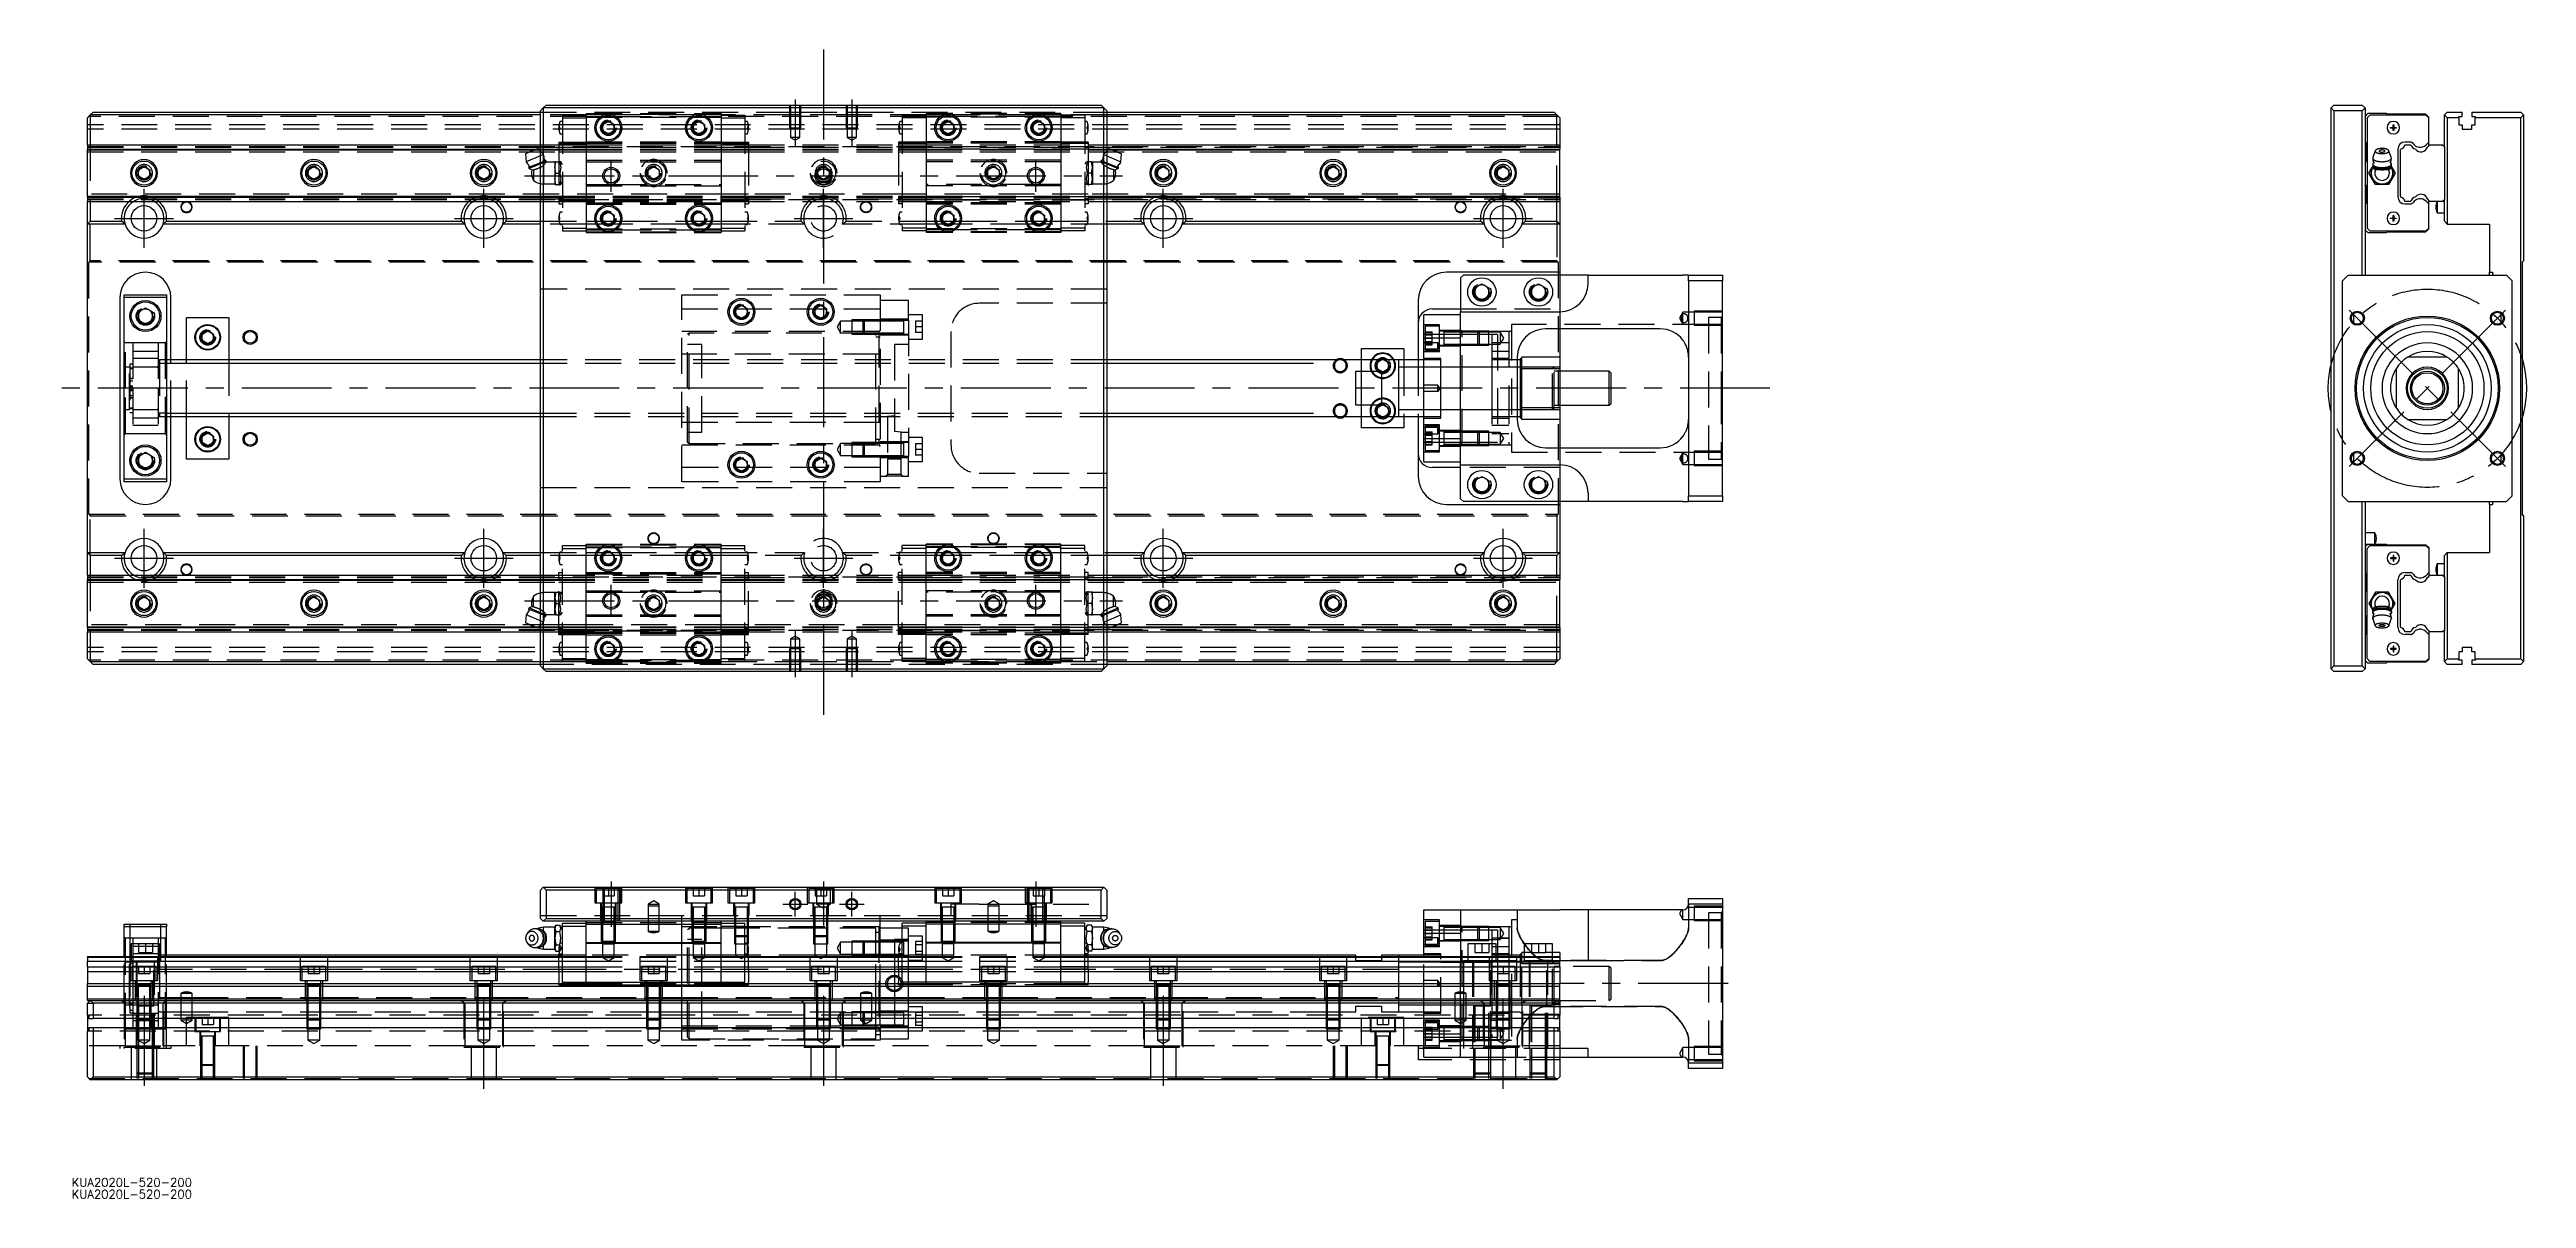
# Model space of a CAD drawing. Extents: x -13 to 861, y -286 to 120.
import ezdxf

# ---------------------------------------------------------------- set-up
doc = ezdxf.new("R2010")
doc.units = 0
doc.linetypes.add('CENTER', pattern=[50.8, 31.75, -6.35, 6.35, -6.35])
doc.linetypes.add('DASHED', pattern=[19.05, 12.7, -6.35])
doc.layers.get('0').update_dxf_attribs({"linetype": 'CONTINUOUS'})
doc.layers.add('CENTER', color=1, linetype='CENTER')
doc.styles.get("Standard").update_dxf_attribs({"font": 'txt.shx', "height": 3, "bigfont": 'bigfont.shx'})

# ---------------------------------------------------------------- blocks, each defined once
blk = doc.blocks.new('*U2')
at = {"color": 7, "linetype": 'CONTINUOUS'}
blk.add_text('KUA2020L-520-200', height=3, dxfattribs=at).set_placement((-5.53, -281.87))
blk = doc.blocks.new('*U3')
at = {"color": 7, "linetype": 'CONTINUOUS'}
blk.add_text('KUA2020L-520-200', height=3, dxfattribs=at).set_placement((-5.53, -286.04))

msp = doc.modelspace()

# ---------------------------------------------------------------- linework, layer by layer
at = {"color": 7, "linetype": 'CONTINUOUS'}
for p, q in [((1, 96.5), (0, 95.5)), ((2, 97.5), (1, 96.5)), ((1, 96.5), (1, 86)), ((160, 96.5), (1, 96.5)), ((2, 97.5), (160, 97.5)), ((160, 98), (161, 99)), ((160, -98), (160, 98)), ((161, 99), (162, 100)), ((161, 99), (161, -99)), ((359, 99), (161, 99)), ((162, 100), (358, 100)), ((358, 100), (359, 99)), ((359, 99), (360, 98)), ((359, -99), (359, 99)), ((360, 98), (360, -98)), ((360, 97.5), (518, 97.5)), ((519, 96.5), (360, 96.5)), ((519, 96.5), (518, 97.5)), ((520, 95.5), (519, 96.5)), ((519, 86), (519, 96.5)), ((793.43, 100), (792.43, 99)), ((792.43, 99), (793.43, 98)), ((792.43, -99), (792.43, 99)), ((793.43, 100), (803.43, 100)), ((803.43, 98), (793.43, 98)), ((793.43, 98), (793.43, -98)), ((804.43, 99), (803.43, 100)), ((803.43, 98), (804.43, 99)), ((803.43, 40), (803.43, 98)), ((804.43, 99), (804.43, 40)), ((805.43, 97), (804.43, 96)), ((806.13, 96.45), (805.13, 95.45)), ((811.93, 97), (805.43, 97)), ((825.93, 96.45), (806.13, 96.45)), ((812.18, 96.75), (811.93, 97)), ((825.93, 96.75), (812.18, 96.75)), ((826.93, 95.75), (825.93, 96.75)), ((826.93, 95.45), (825.93, 96.45)), ((832.43, 96.5), (833.43, 97.5)), ((832.43, 85.4), (832.43, 96.5)), ((833.43, 95.5), (832.43, 96.5)), ((833.43, 97.5), (838.73, 97.5)), ((838.73, 96), (838.73, 97.5)), ((842.13, 97.5), (859.43, 97.5)), ((842.13, 97.5), (842.13, 96)), ((859.43, 97.5), (860.43, 96.5)), ((860.43, 96.5), (859.43, 95.5)), ((860.43, 96.5), (860.43, 45)), ((0, 86), (0, 95.5)), ((182, 93.15), (184, 94.31)), ((182, 90.85), (182, 93.15)), ((184, 89.69), (182, 90.85)), ((184, 94.31), (186, 93.15)), ((186, 90.85), (184, 89.69)), ((186, 93.15), (186, 90.85)), ((214, 93.15), (216, 94.31)), ((214, 90.85), (214, 93.15)), ((216, 89.69), (214, 90.85)), ((216, 94.31), (218, 93.15)), ((218, 90.85), (216, 89.69)), ((218, 93.15), (218, 90.85)), ((302, 93.15), (304, 94.31)), ((302, 90.85), (302, 93.15)), ((304, 89.69), (302, 90.85)), ((304, 94.31), (306, 93.15)), ((306, 90.85), (304, 89.69)), ((306, 93.15), (306, 90.85)), ((334, 93.15), (336, 94.31)), ((334, 90.85), (334, 93.15)), ((336, 89.69), (334, 90.85)), ((336, 94.31), (338, 93.15)), ((338, 90.85), (336, 89.69)), ((338, 93.15), (338, 90.85)), ((520, 95.5), (520, 86)), ((805.13, 95.45), (805.13, 56.55)), ((813.43, 92.1), (814.33, 92.1)), ((813.43, 91.9), (813.43, 92.1)), ((814.33, 91.9), (813.43, 91.9)), ((814.33, 92.1), (814.33, 93)), ((814.33, 93), (814.53, 93)), ((814.33, 92.1), (814.43, 92)), ((814.33, 91.9), (814.43, 92)), ((814.33, 91), (814.33, 91.9)), ((814.53, 91), (814.33, 91)), ((814.53, 92.1), (814.43, 92)), ((814.53, 91.9), (814.43, 92)), ((814.53, 93), (814.53, 92.1)), ((814.53, 92.1), (815.43, 92.1)), ((815.43, 91.9), (814.53, 91.9)), ((814.53, 91.9), (814.53, 91)), ((815.43, 92.1), (815.43, 91.9)), ((826.93, 95.45), (826.93, 95.75)), ((826.93, 86.92), (826.93, 95.45)), ((837.58, 95.5), (833.43, 95.5)), ((833.43, 95.5), (833.43, 58)), ((837.58, 96), (838.73, 96)), ((837.58, 95.5), (837.58, 96)), ((837.58, 95.5), (837.58, 93)), ((837.58, 93), (838.73, 93)), ((838.73, 93), (838.73, 91.5)), ((838.73, 91.5), (842.13, 91.5)), ((842.13, 96), (843.28, 96)), ((842.13, 93), (843.28, 93)), ((842.13, 91.5), (842.13, 93)), ((843.28, 96), (843.28, 95.5)), ((843.28, 93), (843.28, 95.5)), ((859.43, 95.5), (843.28, 95.5)), ((859.43, -95.5), (859.43, 95.5)), ((0, 86), (0, 84.48)), ((0, 86), (160, 86)), ((0, 84.48), (158.73, 84.48)), ((0, 84.2), (0, 84.48)), ((0, 84.2), (158.05, 84.2)), ((0, 67.8), (0, 84.2)), ((159.2, 84.68), (154.77, 82.84)), ((154.77, 82.84), (154.97, 80)), ((160, 82.09), (154.97, 80)), ((160, 79.66), (155.83, 77.93)), ((160, 79.22), (155.98, 77.56)), ((160, 83.76), (159.2, 84.68)), ((159.37, 84.48), (160, 84.48)), ((159.62, 84.2), (160, 84.2)), ((360, 86), (520, 86)), ((360.8, 84.68), (360, 83.76)), ((360, 84.48), (360.63, 84.48)), ((360, 84.2), (360.38, 84.2)), ((360, 82.09), (365.03, 80)), ((360, 79.66), (364.17, 77.93)), ((360, 79.22), (364.02, 77.56)), ((360.8, 84.68), (365.23, 82.84)), ((361.27, 84.48), (520, 84.48)), ((361.95, 84.2), (520, 84.2)), ((365.03, 80), (365.23, 82.84)), ((520, 86), (520, 84.48)), ((520, 84.2), (520, 84.48)), ((520, 67.8), (520, 84.2)), ((804.43, 87), (804.93, 86.5)), ((804.93, 80.5), (804.43, 80)), ((804.93, 86.5), (804.93, 80.5)), ((807.16, 81.44), (807.13, 81.27)), ((807.13, 81.27), (807.14, 81.17)), ((807.13, 81.27), (807.13, 81.26)), ((807.13, 81.26), (807.13, 81.09)), ((807.13, 81.09), (807.15, 80.93)), ((807.15, 79.33), (807.13, 79.26)), ((807.13, 79.26), (807.13, 79.19)), ((807.13, 79.19), (807.14, 79.09)), ((807.13, 79.19), (807.13, 78.82)), ((807.13, 78.82), (807.13, 78.75)), ((807.13, 78.75), (807.15, 78.69)), ((807.14, 81.17), (807.17, 81.07)), ((807.14, 79.09), (807.17, 78.99)), ((807.15, 80.93), (807.17, 80.77)), ((807.17, 79.39), (807.15, 79.33)), ((808.05, 83.89), (807.16, 81.44)), ((807.17, 81.07), (807.22, 80.97)), ((807.17, 80.77), (807.2, 80.61)), ((807.2, 79.46), (807.17, 79.39)), ((807.17, 78.99), (807.22, 78.9)), ((807.2, 80.61), (807.23, 80.45)), ((807.25, 79.52), (807.2, 79.46)), ((807.22, 80.97), (807.29, 80.88)), ((807.22, 78.9), (807.29, 78.8)), ((807.23, 80.45), (807.28, 80.3)), ((807.3, 79.59), (807.25, 79.52)), ((807.28, 80.3), (807.33, 80.14)), ((807.29, 80.88), (807.38, 80.78)), ((807.29, 78.8), (807.38, 78.71)), ((807.36, 79.65), (807.3, 79.59)), ((807.33, 80.14), (807.38, 80)), ((807.43, 79.71), (807.36, 79.65)), ((807.38, 80.78), (807.49, 80.69)), ((807.38, 80), (807.45, 79.85)), ((807.49, 79.77), (807.43, 79.71)), ((807.45, 79.85), (807.52, 79.71)), ((807.49, 80.69), (807.62, 80.61)), ((807.52, 79.71), (807.6, 79.57)), ((807.6, 79.57), (807.63, 79.51)), ((807.62, 80.61), (807.76, 80.52)), ((807.76, 80.52), (807.92, 80.45)), ((807.92, 80.45), (808.1, 80.37)), ((808.05, 83.89), (808.03, 83.81)), ((808.03, 83.81), (808.03, 83.73)), ((808.03, 83.73), (808.05, 83.65)), ((808.08, 83.95), (808.05, 83.89)), ((808.05, 83.65), (808.08, 83.58)), ((808.12, 84.02), (808.08, 83.95)), ((808.08, 83.58), (808.13, 83.5)), ((808.1, 80.37), (808.29, 80.31)), ((808.18, 84.08), (808.12, 84.02)), ((808.13, 83.5), (808.2, 83.42)), ((808.24, 84.14), (808.18, 84.08)), ((808.2, 83.42), (808.28, 83.35)), ((808.32, 84.2), (808.24, 84.14)), ((808.28, 83.35), (808.38, 83.28)), ((808.29, 80.31), (808.49, 80.24)), ((808.41, 84.25), (808.32, 84.2)), ((808.38, 83.28), (808.49, 83.22)), ((808.5, 84.31), (808.41, 84.25)), ((808.49, 83.22), (808.62, 83.16)), ((808.49, 80.24), (808.71, 80.19)), ((808.61, 84.36), (808.5, 84.31)), ((808.73, 84.41), (808.61, 84.36)), ((808.62, 83.16), (808.76, 83.1)), ((808.71, 80.19), (808.93, 80.14)), ((808.85, 84.45), (808.73, 84.41)), ((808.76, 83.1), (808.91, 83.05)), ((808.99, 84.49), (808.85, 84.45)), ((808.91, 83.05), (809.08, 83)), ((808.93, 80.14), (809.17, 80.1)), ((809.13, 84.53), (808.99, 84.49)), ((809.08, 83), (809.25, 82.96)), ((809.28, 84.57), (809.13, 84.53)), ((809.17, 80.1), (809.41, 80.07)), ((809.25, 82.96), (809.44, 82.92)), ((809.43, 84.6), (809.28, 84.57)), ((809.41, 80.07), (809.66, 80.04)), ((809.59, 84.62), (809.43, 84.6)), ((809.45, 83.83), (809.43, 83.79)), ((809.43, 83.79), (809.43, 83.76)), ((809.43, 83.76), (809.43, 83.73)), ((809.43, 83.73), (809.45, 83.69)), ((809.44, 82.92), (809.63, 82.9)), ((809.46, 83.86), (809.45, 83.83)), ((809.45, 83.69), (809.46, 83.66)), ((809.49, 83.89), (809.46, 83.86)), ((809.46, 83.66), (809.49, 83.63)), ((809.52, 83.92), (809.49, 83.89)), ((809.49, 83.63), (809.52, 83.6)), ((809.56, 83.95), (809.52, 83.92)), ((809.52, 83.6), (809.56, 83.57)), ((809.61, 83.98), (809.56, 83.95)), ((809.56, 83.57), (809.61, 83.54)), ((809.75, 84.64), (809.59, 84.62)), ((809.66, 84.01), (809.61, 83.98)), ((809.61, 83.54), (809.66, 83.51)), ((809.63, 82.9), (809.82, 82.87)), ((809.72, 84.03), (809.66, 84.01)), ((809.66, 83.51), (809.72, 83.49)), ((809.66, 80.04), (809.91, 80.02)), ((809.79, 84.05), (809.72, 84.03)), ((809.72, 83.49), (809.79, 83.47)), ((809.92, 84.66), (809.75, 84.64)), ((809.86, 84.07), (809.79, 84.05)), ((809.79, 83.47), (809.86, 83.45)), ((809.82, 82.87), (810.02, 82.86)), ((809.93, 84.09), (809.86, 84.07)), ((809.86, 83.45), (809.93, 83.43)), ((809.91, 80.02), (810.17, 80.01)), ((810.09, 84.67), (809.92, 84.66)), ((810.01, 84.11), (809.93, 84.09)), ((809.93, 83.43), (810.01, 83.41)), ((810.09, 84.12), (810.01, 84.11)), ((810.01, 83.41), (810.09, 83.4)), ((810.02, 82.86), (810.23, 82.85)), ((810.26, 84.68), (810.09, 84.67)), ((810.17, 84.13), (810.09, 84.12)), ((810.09, 83.4), (810.17, 83.39)), ((810.26, 84.14), (810.17, 84.13)), ((810.17, 83.39), (810.26, 83.38)), ((810.17, 80.01), (810.43, 80)), ((810.23, 82.85), (810.43, 82.84)), ((810.43, 84.68), (810.26, 84.68)), ((810.34, 84.14), (810.26, 84.14)), ((810.26, 83.38), (810.34, 83.38)), ((810.43, 84.14), (810.34, 84.14)), ((810.34, 83.38), (810.43, 83.38)), ((810.6, 84.68), (810.43, 84.68)), ((810.52, 84.14), (810.43, 84.14)), ((810.43, 83.38), (810.52, 83.38)), ((810.43, 82.84), (810.63, 82.85)), ((810.43, 80), (810.69, 80.01)), ((810.6, 84.14), (810.52, 84.14)), ((810.52, 83.38), (810.6, 83.38)), ((810.77, 84.67), (810.6, 84.68)), ((810.69, 84.13), (810.6, 84.14)), ((810.6, 83.38), (810.69, 83.39)), ((810.63, 82.85), (810.84, 82.86)), ((810.77, 84.12), (810.69, 84.13)), ((810.69, 83.39), (810.77, 83.4)), ((810.69, 80.01), (810.95, 80.02)), ((810.94, 84.66), (810.77, 84.67)), ((810.85, 84.11), (810.77, 84.12)), ((810.77, 83.4), (810.85, 83.41)), ((810.84, 82.86), (811.04, 82.87)), ((810.93, 84.09), (810.85, 84.11)), ((810.85, 83.41), (810.93, 83.43)), ((811, 84.07), (810.93, 84.09)), ((810.93, 83.43), (811, 83.45)), ((811.11, 84.64), (810.94, 84.66)), ((810.95, 80.02), (811.2, 80.04)), ((811.07, 84.05), (811, 84.07)), ((811, 83.45), (811.07, 83.47)), ((811.04, 82.87), (811.23, 82.9)), ((811.14, 84.03), (811.07, 84.05)), ((811.07, 83.47), (811.14, 83.49)), ((811.27, 84.62), (811.11, 84.64)), ((811.2, 84.01), (811.14, 84.03)), ((811.14, 83.49), (811.2, 83.51)), ((811.25, 83.98), (811.2, 84.01)), ((811.2, 83.51), (811.25, 83.54)), ((811.2, 80.04), (811.45, 80.07)), ((811.23, 82.9), (811.42, 82.92)), ((811.3, 83.95), (811.25, 83.98)), ((811.25, 83.54), (811.3, 83.57)), ((811.43, 84.6), (811.27, 84.62)), ((811.34, 83.92), (811.3, 83.95)), ((811.3, 83.57), (811.34, 83.6)), ((811.37, 83.89), (811.34, 83.92)), ((811.34, 83.6), (811.37, 83.63)), ((811.4, 83.86), (811.37, 83.89)), ((811.37, 83.63), (811.4, 83.66)), ((811.41, 83.83), (811.4, 83.86)), ((811.4, 83.66), (811.41, 83.69)), ((811.43, 83.79), (811.41, 83.83)), ((811.41, 83.69), (811.43, 83.73)), ((811.42, 82.92), (811.61, 82.96)), ((811.58, 84.57), (811.43, 84.6)), ((811.43, 83.76), (811.43, 83.79)), ((811.43, 83.73), (811.43, 83.76)), ((811.45, 80.07), (811.69, 80.1)), ((811.73, 84.53), (811.58, 84.57)), ((811.61, 82.96), (811.78, 83)), ((811.69, 80.1), (811.93, 80.14)), ((811.87, 84.49), (811.73, 84.53)), ((811.78, 83), (811.95, 83.05)), ((812.01, 84.45), (811.87, 84.49)), ((811.93, 80.14), (812.15, 80.19)), ((811.95, 83.05), (812.1, 83.1)), ((812.13, 84.41), (812.01, 84.45)), ((812.1, 83.1), (812.24, 83.16)), ((812.25, 84.36), (812.13, 84.41)), ((812.15, 80.19), (812.37, 80.24)), ((812.24, 83.16), (812.37, 83.22)), ((812.36, 84.31), (812.25, 84.36)), ((812.45, 84.25), (812.36, 84.31)), ((812.37, 83.22), (812.48, 83.28)), ((812.37, 80.24), (812.57, 80.31)), ((812.54, 84.2), (812.45, 84.25)), ((812.48, 83.28), (812.58, 83.35)), ((812.62, 84.14), (812.54, 84.2)), ((812.57, 80.31), (812.76, 80.37)), ((812.58, 83.35), (812.66, 83.42)), ((812.68, 84.08), (812.62, 84.14)), ((812.66, 83.42), (812.73, 83.5)), ((812.74, 84.02), (812.68, 84.08)), ((812.73, 83.5), (812.78, 83.58)), ((812.78, 83.95), (812.74, 84.02)), ((812.76, 80.37), (812.94, 80.45)), ((812.81, 83.89), (812.78, 83.95)), ((812.78, 83.58), (812.81, 83.65)), ((812.83, 83.81), (812.81, 83.89)), ((813.7, 81.44), (812.81, 83.89)), ((812.81, 83.65), (812.83, 83.73)), ((812.83, 83.73), (812.83, 83.81)), ((812.94, 80.45), (813.1, 80.52)), ((813.1, 80.52), (813.24, 80.61)), ((813.23, 79.52), (813.25, 79.55)), ((813.24, 80.61), (813.37, 80.69)), ((813.25, 79.55), (813.33, 79.7)), ((813.33, 79.7), (813.41, 79.85)), ((813.37, 80.69), (813.48, 80.78)), ((813.43, 79.71), (813.37, 79.77)), ((813.41, 79.85), (813.48, 80.01)), ((813.5, 79.65), (813.43, 79.71)), ((813.48, 80.78), (813.57, 80.88)), ((813.48, 80.01), (813.54, 80.17)), ((813.48, 78.71), (813.57, 78.8)), ((813.56, 79.59), (813.5, 79.65)), ((813.54, 80.17), (813.59, 80.33)), ((813.61, 79.52), (813.56, 79.59)), ((813.57, 80.88), (813.64, 80.97)), ((813.57, 78.8), (813.64, 78.9)), ((813.59, 80.33), (813.64, 80.49)), ((813.66, 79.46), (813.61, 79.52)), ((813.64, 80.97), (813.69, 81.07)), ((813.64, 80.49), (813.67, 80.65)), ((813.64, 78.9), (813.69, 78.99)), ((813.69, 79.39), (813.66, 79.46)), ((813.67, 80.65), (813.7, 80.82)), ((813.69, 81.07), (813.72, 81.17)), ((813.71, 79.33), (813.69, 79.39)), ((813.69, 78.99), (813.72, 79.09)), ((813.73, 81.27), (813.7, 81.44)), ((813.7, 80.82), (813.72, 80.98)), ((813.73, 79.26), (813.71, 79.33)), ((813.71, 78.69), (813.73, 78.75)), ((813.72, 81.17), (813.73, 81.27)), ((813.72, 80.98), (813.73, 81.15)), ((813.72, 79.09), (813.73, 79.19)), ((813.73, 81.15), (813.73, 81.27)), ((813.73, 79.19), (813.73, 79.26)), ((813.73, 78.82), (813.73, 79.19)), ((813.73, 78.75), (813.73, 78.82)), ((816, 84.33), (816, 67.67)), ((816.93, 84.2), (817.09, 84.48)), ((816.93, 67.8), (816.93, 84.2)), ((818.49, 86), (820.57, 86)), ((820.51, 86.93), (818.6, 86.93)), ((826.93, 86.92), (825.97, 85.95)), ((826.48, 85.15), (826.93, 85.6)), ((826.93, 85.6), (826.93, 86.92)), ((826.93, 85.6), (827.33, 86)), ((827.33, 86), (831.83, 86)), ((831.83, 86), (832.43, 85.4)), ((832.43, 85.4), (832.43, 66.6)), ((18, 77.15), (20, 78.31)), ((18, 74.85), (18, 77.15)), ((20, 73.69), (18, 74.85)), ((20, 78.31), (22, 77.15)), ((22, 74.85), (20, 73.69)), ((22, 77.15), (22, 74.85)), ((78, 77.15), (80, 78.31)), ((78, 74.85), (78, 77.15)), ((80, 73.69), (78, 74.85)), ((80, 78.31), (82, 77.15)), ((82, 74.85), (80, 73.69)), ((82, 77.15), (82, 74.85)), ((138, 77.15), (140, 78.31)), ((138, 74.85), (138, 77.15)), ((140, 73.69), (138, 74.85)), ((140, 78.31), (142, 77.15)), ((142, 74.85), (140, 73.69)), ((142, 77.15), (142, 74.85)), ((156.04, 78.44), (155.83, 77.93)), ((155.83, 77.93), (155.98, 77.56)), ((155.98, 77.56), (157.1, 77.09)), ((156.94, 77.07), (157.6, 77.18)), ((157.6, 77.18), (157.74, 77.21)), ((157.6, 77.18), (157.6, 73.4)), ((157.74, 77.21), (157.88, 77.24)), ((157.88, 77.24), (158.02, 77.28)), ((158.02, 77.28), (158.17, 77.32)), ((158.17, 77.32), (158.32, 77.36)), ((158.32, 77.36), (158.47, 77.41)), ((158.47, 77.41), (158.6, 77.46)), ((158.6, 77.46), (158.73, 77.5)), ((158.73, 77.5), (158.86, 77.55)), ((158.86, 77.55), (159, 77.61)), ((159, 77.61), (159.13, 77.66)), ((159.13, 77.66), (159.26, 77.72)), ((159.26, 77.72), (159.39, 77.78)), ((159.39, 77.78), (159.52, 77.85)), ((159.52, 77.85), (159.66, 77.91)), ((159.66, 77.91), (159.79, 77.98)), ((159.79, 77.98), (159.91, 78.05)), ((159.91, 78.05), (160, 78.1)), ((360.09, 78.05), (360, 78.1)), ((360.22, 77.98), (360.09, 78.05)), ((360.35, 77.91), (360.22, 77.98)), ((360.48, 77.84), (360.35, 77.91)), ((360.61, 77.78), (360.48, 77.84)), ((360.74, 77.72), (360.61, 77.78)), ((360.88, 77.66), (360.74, 77.72)), ((361.01, 77.61), (360.88, 77.66)), ((361.14, 77.55), (361.01, 77.61)), ((361.27, 77.5), (361.14, 77.55)), ((361.41, 77.46), (361.27, 77.5)), ((361.53, 77.41), (361.41, 77.46)), ((361.69, 77.36), (361.53, 77.41)), ((361.84, 77.32), (361.69, 77.36)), ((361.98, 77.28), (361.84, 77.32)), ((362.13, 77.24), (361.98, 77.28)), ((362.27, 77.21), (362.13, 77.24)), ((362.4, 77.18), (362.27, 77.21)), ((363.06, 77.07), (362.4, 77.18)), ((362.4, 77.18), (362.4, 73.4)), ((362.9, 77.09), (364.02, 77.56)), ((364.17, 77.93), (363.96, 78.44)), ((364.02, 77.56), (364.17, 77.93)), ((378, 77.15), (380, 78.31)), ((378, 74.85), (378, 77.15)), ((380, 73.69), (378, 74.85)), ((380, 78.31), (382, 77.15)), ((382, 74.85), (380, 73.69)), ((382, 77.15), (382, 74.85)), ((438, 77.15), (440, 78.31)), ((438, 74.85), (438, 77.15)), ((440, 73.69), (438, 74.85)), ((440, 78.31), (442, 77.15)), ((442, 74.85), (440, 73.69)), ((442, 77.15), (442, 74.85)), ((498, 77.15), (500, 78.31)), ((498, 74.85), (498, 77.15)), ((500, 73.69), (498, 74.85)), ((500, 78.31), (502, 77.15)), ((502, 74.85), (500, 73.69)), ((502, 77.15), (502, 74.85)), ((804.43, 72), (804.93, 71.5)), ((804.93, 71.5), (804.93, 65.5)), ((805.81, 76), (806.97, 78)), ((806.97, 74), (805.81, 76)), ((806.97, 78), (807.25, 78.49)), ((808.12, 72), (806.97, 74)), ((807.15, 78.69), (807.17, 78.62)), ((807.17, 78.62), (807.2, 78.55)), ((807.2, 78.55), (807.25, 78.49)), ((807.25, 78.49), (807.3, 78.42)), ((807.3, 78.42), (807.36, 78.36)), ((807.34, 77.98), (807.35, 78.05)), ((807.34, 77.91), (807.34, 77.98)), ((807.35, 77.84), (807.34, 77.91)), ((807.35, 78.05), (807.37, 78.12)), ((807.36, 77.78), (807.35, 77.84)), ((807.36, 78.36), (807.43, 78.3)), ((807.37, 77.72), (807.36, 77.78)), ((807.37, 78.12), (807.39, 78.2)), ((807.4, 77.66), (807.37, 77.72)), ((807.38, 78.71), (807.49, 78.62)), ((807.39, 78.2), (807.42, 78.27)), ((807.43, 77.61), (807.4, 77.66)), ((807.42, 78.27), (807.43, 78.29)), ((807.43, 78.3), (807.55, 78.21)), ((807.43, 78.3), (808.42, 77.46)), ((807.46, 77.55), (807.43, 77.61)), ((807.51, 77.5), (807.46, 77.55)), ((807.49, 78.62), (807.62, 78.53)), ((807.55, 77.46), (807.51, 77.5)), ((807.55, 78.21), (807.69, 78.12)), ((807.61, 77.41), (807.55, 77.46)), ((807.67, 77.36), (807.61, 77.41)), ((807.62, 78.53), (807.76, 78.45)), ((807.75, 77.32), (807.67, 77.36)), ((807.69, 78.12), (807.85, 78.03)), ((807.83, 77.28), (807.75, 77.32)), ((807.76, 78.45), (807.92, 78.37)), ((807.92, 77.24), (807.83, 77.28)), ((807.85, 78.03), (808.02, 77.96)), ((807.92, 78.37), (808.1, 78.3)), ((808.02, 77.21), (807.92, 77.24)), ((808.02, 77.96), (808.22, 77.88)), ((808.11, 77.18), (808.02, 77.21)), ((808.1, 78.3), (808.29, 78.23)), ((808.27, 77.16), (808.11, 77.18)), ((810.43, 72), (808.12, 72)), ((808.22, 77.88), (808.42, 77.82)), ((808.43, 77.15), (808.27, 77.16)), ((808.29, 78.23), (808.49, 78.17)), ((808.42, 77.82), (808.64, 77.76)), ((808.43, 77.46), (808.42, 77.46)), ((808.47, 77.42), (808.43, 77.46)), ((808.58, 77.13), (808.43, 77.15)), ((808.53, 77.39), (808.47, 77.42)), ((808.49, 78.17), (808.71, 78.11)), ((808.59, 77.35), (808.53, 77.39)), ((808.74, 77.12), (808.58, 77.13)), ((808.65, 77.32), (808.59, 77.35)), ((808.64, 77.76), (808.88, 77.71)), ((808.71, 77.3), (808.65, 77.32)), ((808.71, 78.11), (808.93, 78.07)), ((808.79, 77.27), (808.71, 77.3)), ((808.91, 77.11), (808.74, 77.12)), ((808.86, 77.25), (808.79, 77.27)), ((808.94, 77.23), (808.86, 77.25)), ((808.88, 77.71), (809.12, 77.66)), ((809.07, 77.1), (808.91, 77.11)), ((808.93, 78.07), (809.17, 78.02)), ((809.02, 77.21), (808.94, 77.23)), ((809.11, 77.19), (809.02, 77.21)), ((809.22, 77.09), (809.07, 77.1)), ((809.18, 77.18), (809.11, 77.19)), ((809.12, 77.66), (809.37, 77.63)), ((809.17, 78.02), (809.41, 77.99)), ((809.26, 77.16), (809.18, 77.18)), ((809.4, 77.09), (809.22, 77.09)), ((809.34, 77.15), (809.26, 77.16)), ((809.42, 77.14), (809.34, 77.15)), ((809.37, 77.63), (809.63, 77.6)), ((809.58, 77.08), (809.4, 77.09)), ((809.41, 77.99), (809.66, 77.96)), ((809.51, 77.13), (809.42, 77.14)), ((809.59, 77.13), (809.51, 77.13)), ((809.74, 77.08), (809.58, 77.08)), ((809.68, 77.12), (809.59, 77.13)), ((809.63, 77.6), (809.89, 77.58)), ((809.66, 77.96), (809.91, 77.94)), ((809.77, 77.11), (809.68, 77.12)), ((809.91, 77.08), (809.74, 77.08)), ((809.86, 77.11), (809.77, 77.11)), ((809.96, 77.1), (809.86, 77.11)), ((809.89, 77.58), (810.16, 77.56)), ((809.91, 77.94), (810.17, 77.93)), ((810.08, 77.07), (809.91, 77.08)), ((810.04, 77.1), (809.96, 77.1)), ((810.11, 77.1), (810.04, 77.1)), ((810.26, 77.07), (810.08, 77.07)), ((810.19, 77.1), (810.11, 77.1)), ((810.16, 77.56), (810.43, 77.56)), ((810.17, 77.93), (810.43, 77.93)), ((810.27, 77.09), (810.19, 77.1)), ((810.43, 77.07), (810.26, 77.07)), ((810.35, 77.09), (810.27, 77.09)), ((810.43, 77.09), (810.35, 77.09)), ((810.43, 77.93), (810.69, 77.93)), ((810.43, 77.56), (810.7, 77.56)), ((810.51, 77.09), (810.43, 77.09)), ((810.63, 77.07), (810.43, 77.07)), ((812.74, 72), (810.43, 72)), ((810.59, 77.09), (810.51, 77.09)), ((810.67, 77.1), (810.59, 77.09)), ((810.83, 77.07), (810.63, 77.07)), ((810.75, 77.1), (810.67, 77.1)), ((810.69, 77.93), (810.95, 77.94)), ((810.7, 77.56), (810.97, 77.58)), ((810.82, 77.1), (810.75, 77.1)), ((810.9, 77.1), (810.82, 77.1)), ((811.04, 77.08), (810.83, 77.07)), ((811, 77.11), (810.9, 77.1)), ((810.95, 77.94), (811.2, 77.96)), ((810.97, 77.58), (811.23, 77.6)), ((811.09, 77.11), (811, 77.11)), ((811.23, 77.08), (811.04, 77.08)), ((811.18, 77.12), (811.09, 77.11)), ((811.27, 77.13), (811.18, 77.12)), ((811.2, 77.96), (811.45, 77.99)), ((811.23, 77.6), (811.49, 77.63)), ((811.43, 77.09), (811.23, 77.08)), ((811.35, 77.13), (811.27, 77.13)), ((811.44, 77.14), (811.35, 77.13)), ((811.64, 77.09), (811.43, 77.09)), ((811.52, 77.15), (811.44, 77.14)), ((811.45, 77.99), (811.69, 78.02)), ((811.49, 77.63), (811.74, 77.66)), ((811.6, 77.16), (811.52, 77.15)), ((811.68, 77.18), (811.6, 77.16)), ((811.82, 77.1), (811.64, 77.09)), ((811.75, 77.19), (811.68, 77.18)), ((811.69, 78.02), (811.93, 78.07)), ((811.74, 77.66), (811.98, 77.71)), ((811.84, 77.21), (811.75, 77.19)), ((812.01, 77.11), (811.82, 77.1)), ((811.92, 77.23), (811.84, 77.21)), ((812, 77.25), (811.92, 77.23)), ((811.93, 78.07), (812.15, 78.11)), ((811.98, 77.71), (812.22, 77.76)), ((812.07, 77.27), (812, 77.25)), ((812.21, 77.13), (812.01, 77.11)), ((812.15, 77.3), (812.07, 77.27)), ((812.15, 78.11), (812.37, 78.17)), ((812.21, 77.32), (812.15, 77.3)), ((812.27, 77.35), (812.21, 77.32)), ((812.38, 77.14), (812.21, 77.13)), ((812.22, 77.76), (812.44, 77.82)), ((812.33, 77.39), (812.27, 77.35)), ((812.39, 77.42), (812.33, 77.39)), ((812.37, 78.17), (812.57, 78.23)), ((812.56, 77.16), (812.38, 77.14)), ((812.43, 77.46), (812.39, 77.42)), ((812.44, 77.46), (812.43, 77.46)), ((812.44, 77.46), (813.43, 78.3)), ((812.44, 77.82), (812.64, 77.88)), ((812.75, 77.18), (812.56, 77.16)), ((812.57, 78.23), (812.76, 78.3)), ((812.64, 77.88), (812.84, 77.96)), ((813.89, 74), (812.74, 72)), ((812.84, 77.21), (812.75, 77.18)), ((812.76, 78.3), (812.94, 78.37)), ((812.84, 77.96), (813.01, 78.03)), ((812.94, 77.24), (812.84, 77.21)), ((812.94, 78.37), (813.1, 78.45)), ((813.03, 77.28), (812.94, 77.24)), ((813.01, 78.03), (813.17, 78.12)), ((813.11, 77.32), (813.03, 77.28)), ((813.1, 78.45), (813.24, 78.53)), ((813.18, 77.36), (813.11, 77.32)), ((813.17, 78.12), (813.31, 78.21)), ((813.25, 77.41), (813.18, 77.36)), ((813.24, 78.53), (813.37, 78.62)), ((813.31, 77.46), (813.25, 77.41)), ((813.31, 78.21), (813.43, 78.3)), ((813.35, 77.5), (813.31, 77.46)), ((813.4, 77.55), (813.35, 77.5)), ((813.37, 78.62), (813.48, 78.71)), ((813.43, 77.61), (813.4, 77.55)), ((813.43, 78.3), (813.5, 78.36)), ((813.43, 78.29), (813.44, 78.27)), ((813.46, 77.66), (813.43, 77.61)), ((813.44, 78.27), (813.47, 78.2)), ((813.49, 77.72), (813.46, 77.66)), ((813.47, 78.2), (813.49, 78.12)), ((813.49, 78.12), (813.51, 78.05)), ((813.5, 77.78), (813.49, 77.72)), ((813.5, 78.36), (813.56, 78.42)), ((813.51, 77.84), (813.5, 77.78)), ((813.51, 78.05), (813.52, 77.98)), ((813.52, 77.91), (813.51, 77.84)), ((813.52, 77.98), (813.52, 77.91)), ((813.56, 78.42), (813.61, 78.49)), ((813.61, 78.49), (813.66, 78.55)), ((813.61, 78.49), (813.89, 78)), ((813.66, 78.55), (813.69, 78.62)), ((813.69, 78.62), (813.71, 78.69)), ((813.89, 78), (815.05, 76)), ((815.05, 76), (813.89, 74)), ((0, 67.52), (0, 67.8)), ((0, 67.8), (160, 67.8)), ((0, 67.52), (0, 66)), ((0, 67.52), (160, 67.52)), ((0, 58), (0, 66)), ((0, 66), (160, 66)), ((1, 66), (1, 59)), ((182, 61.15), (184, 62.31)), ((184, 62.31), (186, 61.15)), ((214, 61.15), (216, 62.31)), ((216, 62.31), (218, 61.15)), ((302, 61.15), (304, 62.31)), ((304, 62.31), (306, 61.15)), ((334, 61.15), (336, 62.31)), ((336, 62.31), (338, 61.15)), ((360, 67.8), (520, 67.8)), ((360, 67.52), (520, 67.52)), ((360, 66), (520, 66)), ((519, 59), (519, 66)), ((520, 67.52), (520, 67.8)), ((520, 67.52), (520, 66)), ((520, 66), (520, 58)), ((804.93, 65.5), (804.43, 65)), ((817.09, 67.52), (816.93, 67.8)), ((820.57, 66), (818.49, 66)), ((818.6, 65.07), (820.51, 65.07)), ((825.97, 66.05), (826.93, 65.08)), ((827.33, 66), (826.48, 66.85)), ((826.93, 65.08), (826.93, 66.4)), ((826.93, 56.55), (826.93, 65.08)), ((831.83, 66), (827.33, 66)), ((829.43, 64.06), (829.43, 63.94)), ((829.93, 66), (829.93, 62)), ((829.93, 62), (832.43, 62)), ((832.43, 66.6), (831.83, 66)), ((832.43, 66), (831.83, 66)), ((832.43, 59), (832.43, 66.6)), ((0, 58), (1, 59)), ((0, -58), (0, 58)), ((13.29, 58), (0, 58)), ((1, 59), (12.06, 59)), ((13.29, 58), (12.06, 59)), ((26.71, 58), (27.94, 59)), ((133.29, 58), (26.71, 58)), ((27.94, 59), (132.06, 59)), ((133.29, 58), (132.06, 59)), ((146.71, 58), (147.94, 59)), ((160, 58), (146.71, 58)), ((147.94, 59), (160, 59)), ((182, 58.85), (182, 61.15)), ((184, 57.69), (182, 58.85)), ((186, 58.85), (184, 57.69)), ((186, 61.15), (186, 58.85)), ((214, 58.85), (214, 61.15)), ((216, 57.69), (214, 58.85)), ((218, 58.85), (216, 57.69)), ((218, 61.15), (218, 58.85)), ((302, 58.85), (302, 61.15)), ((304, 57.69), (302, 58.85)), ((306, 58.85), (304, 57.69)), ((306, 61.15), (306, 58.85)), ((334, 58.85), (334, 61.15)), ((336, 57.69), (334, 58.85)), ((338, 58.85), (336, 57.69)), ((338, 61.15), (338, 58.85)), ((360, 59), (372.06, 59)), ((373.29, 58), (360, 58)), ((373.29, 58), (372.06, 59)), ((386.71, 58), (387.94, 59)), ((493.29, 58), (386.71, 58)), ((387.94, 59), (492.06, 59)), ((493.29, 58), (492.06, 59)), ((506.71, 58), (507.94, 59)), ((520, 58), (506.71, 58)), ((507.94, 59), (519, 59)), ((519, 59), (520, 58)), ((520, 58), (520, 41)), ((804.43, 56), (805.43, 55)), ((805.13, 56.55), (806.13, 55.55)), ((805.43, 55), (811.93, 55)), ((806.13, 55.55), (825.93, 55.55)), ((811.93, 55), (812.18, 55.25)), ((812.18, 55.25), (825.93, 55.25)), ((813.43, 60.1), (814.33, 60.1)), ((813.43, 59.9), (813.43, 60.1)), ((814.33, 59.9), (813.43, 59.9)), ((814.33, 60.1), (814.33, 61)), ((814.33, 61), (814.53, 61)), ((814.33, 60.1), (814.43, 60)), ((814.33, 59.9), (814.43, 60)), ((814.33, 59), (814.33, 59.9)), ((814.53, 59), (814.33, 59)), ((814.53, 60.1), (814.43, 60)), ((814.53, 59.9), (814.43, 60)), ((814.53, 61), (814.53, 60.1)), ((814.53, 60.1), (815.43, 60.1)), ((815.43, 59.9), (814.53, 59.9)), ((814.53, 59.9), (814.53, 59)), ((815.43, 60.1), (815.43, 59.9)), ((825.93, 55.55), (826.93, 56.55)), ((825.93, 55.25), (826.93, 56.25)), ((826.93, 56.25), (826.93, 56.55)), ((832.43, 59), (833.43, 58)), ((833.43, 58), (848.43, 58)), ((848.43, 58), (848.43, 41)), ((859.93, 44.5), (860.43, 45)), ((859.93, 44.5), (859.93, -44.5)), ((520, 41), (480, 41)), ((486, 40), (485, 39)), ((485, 39), (485, 27)), ((530, 40), (486, 40)), ((490, 35.44), (492.5, 36.89)), ((490, 32.56), (490, 35.44)), ((492.5, 36.89), (495, 35.44)), ((495, 35.44), (495, 32.56)), ((510, 35.44), (512.5, 36.89)), ((510, 32.56), (510, 35.44)), ((512.5, 36.89), (515, 35.44)), ((515, 35.44), (515, 32.56)), ((520, 41), (520, 40)), ((530, 40), (563.5, 40)), ((530, 37), (530, 40)), ((565.5, 40), (563.5, 40)), ((565.5, 40), (577.5, 40)), ((565.5, 38), (565.5, 40)), ((565.5, 38), (565.5, -38)), ((577.5, 38), (565.5, 38)), ((577.5, 40), (577.5, 38)), ((577.5, -38), (577.5, 38)), ((798.43, 40), (796.43, 38)), ((796.43, -38), (796.43, 38)), ((798.43, 40), (854.43, 40)), ((848.43, 40), (848.43, 41)), ((848.43, 41), (849.43, 41)), ((849.43, 41), (849.43, 40)), ((856.43, 38), (854.43, 40)), ((856.43, -38), (856.43, 38)), ((11.5, 32), (11.5, -32)), ((13, 32), (13, 33)), ((13, 33), (28, 33)), ((28, 32), (13, 32)), ((13, -32), (13, 32)), ((18, 26.94), (20.5, 28.39)), ((18, 24.06), (18, 26.94)), ((20.5, 28.39), (23, 26.94)), ((23, 26.94), (23, 24.06)), ((28, 33), (28, 32)), ((28, 32), (28, -32)), ((29.5, 10), (29.5, 32)), ((229, 28.15), (231, 29.31)), ((229, 25.85), (229, 28.15)), ((231, 29.31), (233, 28.15)), ((233, 28.15), (233, 25.85)), ((257, 28.15), (259, 29.31)), ((257, 25.85), (257, 28.15)), ((259, 29.31), (261, 28.15)), ((261, 28.15), (261, 25.85)), ((470, 31), (470, 10)), ((475, 28), (485, 28)), ((485, 27), (520, 27)), ((485, 17.78), (485, 27)), ((492.5, 31.11), (490, 32.56)), ((495, 32.56), (492.5, 31.11)), ((512.5, 31.11), (510, 32.56)), ((515, 32.56), (512.5, 31.11)), ((563.38, 26.17), (563.5, 26.44)), ((563.5, 26.44), (563.56, 26.43)), ((563.5, 23.06), (563.5, 26.44)), ((563.56, 26.43), (563.63, 26.43)), ((563.63, 26.43), (563.69, 26.43)), ((563.69, 26.43), (563.76, 26.42)), ((563.76, 26.42), (563.82, 26.42)), ((563.82, 26.42), (563.89, 26.41)), ((563.89, 26.41), (563.95, 26.4)), ((563.95, 26.4), (564.01, 26.38)), ((564.01, 26.38), (564.08, 26.37)), ((564.08, 26.37), (564.14, 26.35)), ((564.14, 26.35), (564.19, 26.34)), ((564.19, 26.34), (564.25, 26.32)), ((564.25, 26.32), (564.31, 26.29)), ((564.31, 26.29), (564.37, 26.27)), ((564.37, 26.27), (564.42, 26.24)), ((800.43, 23.06), (800.43, 26.44)), ((852.43, 26.44), (852.43, 23.06)), ((20.5, 22.61), (18, 24.06)), ((23, 24.06), (20.5, 22.61)), ((35, 25), (50, 25)), ((35, 10), (35, 25)), ((40.5, 19.15), (42.5, 20.31)), ((40.5, 16.85), (40.5, 19.15)), ((42.5, 20.31), (44.5, 19.15)), ((44.5, 19.15), (44.5, 16.85)), ((50, 25), (50, 10)), ((231, 24.69), (229, 25.85)), ((233, 25.85), (231, 24.69)), ((259, 24.69), (257, 25.85)), ((261, 25.85), (259, 24.69)), ((472, 26), (485, 26)), ((472, 17.78), (472, 26)), ((472, 17.78), (485, 17.78)), ((472, -17.78), (472, 17.78)), ((485, -17.78), (485, 17.78)), ((485, -17.78), (485, 17.78)), ((555.5, 21), (515, 21)), ((520, 21), (520, 11)), ((563.01, 24.82), (563.02, 24.92)), ((563.01, 24.71), (563.01, 24.82)), ((563.01, 24.6), (563.01, 24.71)), ((563.02, 24.5), (563.01, 24.6)), ((563.02, 24.92), (563.03, 25.03)), ((563.04, 24.4), (563.02, 24.5)), ((563.03, 25.03), (563.06, 25.23)), ((563.06, 24.29), (563.04, 24.4)), ((563.06, 25.23), (563.11, 25.42)), ((563.08, 24.19), (563.06, 24.29)), ((563.16, 23.9), (563.08, 24.19)), ((563.11, 25.42), (563.16, 25.61)), ((563.16, 25.61), (563.23, 25.8)), ((563.26, 23.62), (563.16, 23.9)), ((563.23, 25.8), (563.3, 25.99)), ((563.38, 23.34), (563.26, 23.62)), ((563.3, 25.99), (563.38, 26.17)), ((563.5, 23.06), (563.38, 23.34)), ((563.58, 23.06), (563.5, 23.06)), ((563.66, 23.07), (563.58, 23.06)), ((563.74, 23.07), (563.66, 23.07)), ((563.82, 23.08), (563.74, 23.07)), ((563.9, 23.09), (563.82, 23.08)), ((563.98, 23.11), (563.9, 23.09)), ((564.03, 23.12), (563.98, 23.11)), ((564.09, 23.13), (564.03, 23.12)), ((564.15, 23.15), (564.09, 23.13)), ((564.21, 23.17), (564.15, 23.15)), ((564.26, 23.18), (564.21, 23.17)), ((564.31, 23.2), (564.26, 23.18)), ((564.36, 23.23), (564.31, 23.2)), ((564.41, 23.25), (564.36, 23.23)), ((564.46, 23.28), (564.41, 23.25)), ((564.42, 26.24), (564.47, 26.21)), ((564.51, 23.31), (564.46, 23.28)), ((564.47, 26.21), (564.52, 26.19)), ((564.56, 23.34), (564.51, 23.31)), ((564.52, 26.19), (564.57, 26.15)), ((564.61, 23.37), (564.56, 23.34)), ((564.57, 26.15), (564.61, 26.12)), ((564.61, 26.12), (564.66, 26.09)), ((564.65, 23.41), (564.61, 23.37)), ((564.69, 23.44), (564.65, 23.41)), ((564.66, 26.09), (564.7, 26.05)), ((564.73, 23.48), (564.69, 23.44)), ((564.7, 26.05), (564.74, 26.01)), ((564.77, 23.52), (564.73, 23.48)), ((564.74, 26.01), (564.78, 25.97)), ((564.81, 23.57), (564.77, 23.52)), ((564.78, 25.97), (564.81, 25.92)), ((564.81, 25.92), (564.84, 25.88)), ((564.85, 23.62), (564.81, 23.57)), ((564.84, 25.88), (564.87, 25.84)), ((564.88, 23.67), (564.85, 23.62)), ((564.87, 25.84), (564.9, 25.79)), ((564.91, 23.73), (564.88, 23.67)), ((564.9, 25.79), (564.93, 25.74)), ((564.94, 23.78), (564.91, 23.73)), ((564.93, 25.74), (564.95, 25.69)), ((564.97, 23.84), (564.94, 23.78)), ((564.95, 25.69), (564.98, 25.64)), ((564.99, 23.9), (564.97, 23.84)), ((564.98, 25.64), (565, 25.59)), ((565.01, 23.96), (564.99, 23.9)), ((565, 25.59), (565.02, 25.53)), ((565.04, 24.02), (565.01, 23.96)), ((565.02, 25.53), (565.04, 25.46)), ((565.04, 25.46), (565.06, 25.38)), ((565.06, 24.09), (565.04, 24.02)), ((565.06, 25.38), (565.08, 25.3)), ((565.07, 24.16), (565.06, 24.09)), ((565.09, 24.23), (565.07, 24.16)), ((565.08, 25.3), (565.1, 25.22)), ((565.1, 24.3), (565.09, 24.23)), ((565.1, 25.22), (565.11, 25.14)), ((565.11, 24.36), (565.1, 24.3)), ((565.11, 25.14), (565.12, 25.05)), ((565.12, 24.43), (565.11, 24.36)), ((565.12, 25.05), (565.13, 24.99)), ((565.13, 24.5), (565.12, 24.43)), ((565.13, 24.99), (565.13, 24.92)), ((565.13, 24.92), (565.13, 24.85)), ((565.13, 24.85), (565.14, 24.78)), ((565.14, 24.71), (565.13, 24.64)), ((565.13, 24.64), (565.13, 24.57)), ((565.13, 24.57), (565.13, 24.5)), ((565.14, 24.78), (565.14, 24.71)), ((160, 10), (28, 10)), ((42.5, 15.69), (40.5, 16.85)), ((44.5, 16.85), (42.5, 15.69)), ((463, 10), (360, 10)), ((450, 14), (465, 14)), ((450, 10), (450, 14)), ((456.96, 10), (457.5, 10.31)), ((457.5, 10.31), (458.04, 10)), ((472, 10), (463, 10)), ((463, 10), (463, -10)), ((463, 10), (463, -10)), ((465, 14), (465, 10)), ((505, 11), (505, -11)), ((506, 10), (505, 10)), ((506.31, 10.38), (506, 10.38)), ((506, 10.38), (506, 0)), ((506.63, 6.93), (506.63, 11)), ((520, 11), (506.63, 11)), ((520, 11), (520, 6.93)), ((563.59, 16.87), (563.5, 17)), ((563.69, 16.74), (563.59, 16.87)), ((563.8, 16.57), (563.69, 16.74)), ((563.92, 16.4), (563.8, 16.57)), ((564.03, 16.22), (563.92, 16.4)), ((564.19, 15.96), (564.03, 16.22)), ((564.33, 15.69), (564.19, 15.96)), ((564.47, 15.42), (564.33, 15.69)), ((564.63, 15.08), (564.47, 15.42)), ((564.78, 14.74), (564.63, 15.08)), ((564.91, 14.39), (564.78, 14.74)), ((565.02, 14.05), (564.91, 14.39)), ((565.13, 13.71), (565.02, 14.05)), ((565.22, 13.36), (565.13, 13.71)), ((565.3, 13.01), (565.22, 13.36)), ((565.36, 12.67), (565.3, 13.01)), ((565.41, 12.34), (565.36, 12.67)), ((565.45, 12.01), (565.41, 12.34)), ((565.48, 11.68), (565.45, 12.01)), ((565.49, 11.35), (565.48, 11.68)), ((565.5, 11.02), (565.49, 11.35)), ((565.5, 11), (565.5, 11.02)), ((833.36, 11), (819.5, 11)), ((448, -6), (448, 6)), ((448, 6), (457, 6)), ((457, 6), (457, -6)), ((506, 0), (506, -10.38)), ((506.63, -6.93), (506.63, 6.93)), ((520, 6.93), (506.63, 6.93)), ((520, 6.93), (520, -6.93)), ((537.5, 6), (520, 6)), ((538, 5.5), (537.5, 6)), ((537.5, -6), (537.5, 6)), ((538, 5.5), (538, -5.5)), ((815.43, 6.93), (815.43, -6.93)), ((837.43, -6.93), (837.43, 6.93)), ((457, -6), (448, -6)), ((506.63, -11), (506.63, -6.93)), ((520, -6.93), (506.63, -6.93)), ((520, -6), (537.5, -6)), ((520, -6.93), (520, -11)), ((537.5, -6), (538, -5.5)), ((28, -10), (160, -10)), ((29.5, -32), (29.5, -10)), ((35, -25), (35, -10)), ((40.5, -16.85), (42.5, -15.69)), ((40.5, -19.15), (40.5, -16.85)), ((42.5, -15.69), (44.5, -16.85)), ((44.5, -16.85), (44.5, -19.15)), ((50, -10), (50, -25)), ((360, -10), (463, -10)), ((450, -14), (450, -10)), ((465, -14), (450, -14)), ((457.5, -10.31), (456.96, -10)), ((458.04, -10), (457.5, -10.31)), ((463, -10), (472, -10)), ((465, -10), (465, -14)), ((470, -10), (470, -31)), ((505, -10), (506, -10)), ((506, -10.38), (506.31, -10.38)), ((520, -11), (506.63, -11)), ((520, -11), (520, -21)), ((563.5, -17), (563.58, -16.89)), ((563.58, -16.89), (563.66, -16.78)), ((563.66, -16.78), (563.82, -16.55)), ((563.82, -16.55), (563.96, -16.33)), ((563.96, -16.33), (564.1, -16.1)), ((564.1, -16.1), (564.23, -15.87)), ((564.23, -15.87), (564.36, -15.64)), ((564.36, -15.64), (564.47, -15.42)), ((564.47, -15.42), (564.63, -15.08)), ((564.63, -15.08), (564.77, -14.75)), ((564.77, -14.75), (564.9, -14.4)), ((564.9, -14.4), (565.02, -14.06)), ((565.02, -14.06), (565.12, -13.72)), ((565.12, -13.72), (565.22, -13.37)), ((565.22, -13.37), (565.29, -13.02)), ((565.29, -13.02), (565.36, -12.67)), ((565.36, -12.67), (565.42, -12.26)), ((565.42, -12.26), (565.46, -11.84)), ((565.46, -11.84), (565.49, -11.43)), ((565.49, -11.43), (565.5, -11.02)), ((565.5, -11.02), (565.5, -11)), ((819.5, -11), (833.36, -11)), ((18, -24.06), (20.5, -22.61)), ((18, -26.94), (18, -24.06)), ((20.5, -22.61), (23, -24.06)), ((23, -24.06), (23, -26.94)), ((50, -25), (35, -25)), ((42.5, -20.31), (40.5, -19.15)), ((44.5, -19.15), (42.5, -20.31)), ((229, -25.85), (231, -24.69)), ((229, -28.15), (229, -25.85)), ((231, -24.69), (233, -25.85)), ((233, -25.85), (233, -28.15)), ((257, -25.85), (259, -24.69)), ((257, -28.15), (257, -25.85)), ((259, -24.69), (261, -25.85)), ((261, -25.85), (261, -28.15)), ((472, -26), (472, -17.78)), ((472, -17.78), (485, -17.78)), ((472, -26), (485, -26)), ((485, -27), (485, -17.78)), ((515, -21), (555.5, -21)), ((563.01, -24.68), (563.02, -24.57)), ((563.01, -24.79), (563.01, -24.68)), ((563.01, -24.9), (563.01, -24.79)), ((563.02, -25), (563.01, -24.9)), ((563.02, -24.57), (563.03, -24.47)), ((563.04, -25.1), (563.02, -25)), ((563.03, -24.47), (563.06, -24.27)), ((563.06, -25.2), (563.04, -25.1)), ((563.06, -24.27), (563.11, -24.08)), ((563.08, -25.31), (563.06, -25.2)), ((563.16, -25.6), (563.08, -25.31)), ((563.11, -24.08), (563.16, -23.89)), ((563.16, -23.89), (563.23, -23.7)), ((563.26, -25.88), (563.16, -25.6)), ((563.23, -23.7), (563.3, -23.51)), ((563.38, -26.16), (563.26, -25.88)), ((563.3, -23.51), (563.38, -23.33)), ((563.38, -23.33), (563.5, -23.06)), ((563.5, -26.44), (563.38, -26.16)), ((563.5, -23.06), (563.56, -23.06)), ((563.5, -26.44), (563.5, -23.06)), ((563.56, -23.06), (563.63, -23.07)), ((563.63, -23.07), (563.69, -23.07)), ((563.69, -23.07), (563.76, -23.07)), ((563.76, -23.07), (563.82, -23.08)), ((563.82, -23.08), (563.89, -23.09)), ((563.89, -23.09), (563.95, -23.1)), ((563.95, -23.1), (564.01, -23.11)), ((564.01, -23.11), (564.08, -23.13)), ((564.08, -23.13), (564.14, -23.14)), ((564.14, -23.14), (564.19, -23.16)), ((564.19, -23.16), (564.25, -23.18)), ((564.25, -23.18), (564.31, -23.2)), ((564.31, -23.2), (564.37, -23.23)), ((564.37, -23.23), (564.42, -23.25)), ((564.46, -26.22), (564.41, -26.25)), ((564.42, -23.25), (564.47, -23.28)), ((564.51, -26.19), (564.46, -26.22)), ((564.47, -23.28), (564.52, -23.31)), ((564.56, -26.16), (564.51, -26.19)), ((564.52, -23.31), (564.57, -23.34)), ((564.61, -26.13), (564.56, -26.16)), ((564.57, -23.34), (564.61, -23.38)), ((564.61, -23.38), (564.66, -23.41)), ((564.65, -26.09), (564.61, -26.13)), ((564.69, -26.05), (564.65, -26.09)), ((564.66, -23.41), (564.7, -23.45)), ((564.73, -26.02), (564.69, -26.05)), ((564.7, -23.45), (564.74, -23.49)), ((564.77, -25.98), (564.73, -26.02)), ((564.74, -23.49), (564.78, -23.53)), ((564.81, -25.93), (564.77, -25.98)), ((564.78, -23.53), (564.81, -23.58)), ((564.81, -23.58), (564.84, -23.62)), ((564.85, -25.88), (564.81, -25.93)), ((564.84, -23.62), (564.87, -23.66)), ((564.88, -25.82), (564.85, -25.88)), ((564.87, -23.66), (564.9, -23.71)), ((564.91, -25.77), (564.88, -25.82)), ((564.9, -23.71), (564.93, -23.76)), ((564.94, -25.71), (564.91, -25.77)), ((564.93, -23.76), (564.95, -23.81)), ((564.97, -25.66), (564.94, -25.71)), ((564.95, -23.81), (564.98, -23.86)), ((564.99, -25.6), (564.97, -25.66)), ((564.98, -23.86), (565, -23.91)), ((565.01, -25.54), (564.99, -25.6)), ((565, -23.91), (565.02, -23.96)), ((565.04, -25.47), (565.01, -25.54)), ((565.02, -23.96), (565.04, -24.04)), ((565.04, -24.04), (565.06, -24.12)), ((565.06, -25.41), (565.04, -25.47)), ((565.06, -24.12), (565.08, -24.2)), ((565.07, -25.34), (565.06, -25.41)), ((565.09, -25.27), (565.07, -25.34)), ((565.08, -24.2), (565.1, -24.28)), ((565.1, -25.2), (565.09, -25.27)), ((565.1, -24.28), (565.11, -24.36)), ((565.11, -25.13), (565.1, -25.2)), ((565.11, -24.36), (565.12, -24.44)), ((565.12, -25.06), (565.11, -25.13)), ((565.12, -24.44), (565.13, -24.51)), ((565.13, -24.99), (565.12, -25.06)), ((565.13, -24.51), (565.13, -24.58)), ((565.13, -24.58), (565.13, -24.65)), ((565.13, -24.65), (565.14, -24.71)), ((565.14, -24.78), (565.13, -24.85)), ((565.13, -24.85), (565.13, -24.92)), ((565.13, -24.92), (565.13, -24.99)), ((565.14, -24.71), (565.14, -24.78)), ((800.43, -26.44), (800.43, -23.06)), ((852.43, -23.06), (852.43, -26.44)), ((13, -33), (13, -32)), ((13, -32), (28, -32)), ((28, -33), (13, -33)), ((20.5, -28.39), (18, -26.94)), ((23, -26.94), (20.5, -28.39)), ((28, -32), (28, -33)), ((231, -29.31), (229, -28.15)), ((233, -28.15), (231, -29.31)), ((259, -29.31), (257, -28.15)), ((261, -28.15), (259, -29.31)), ((485, -28), (475, -28)), ((485, -39), (485, -27)), ((485, -27), (520, -27)), ((490, -32.56), (492.5, -31.11)), ((490, -35.44), (490, -32.56)), ((492.5, -31.11), (495, -32.56)), ((495, -32.56), (495, -35.44)), ((510, -32.56), (512.5, -31.11)), ((510, -35.44), (510, -32.56)), ((512.5, -31.11), (515, -32.56)), ((515, -32.56), (515, -35.44)), ((563.58, -26.43), (563.5, -26.44)), ((563.66, -26.43), (563.58, -26.43)), ((563.74, -26.42), (563.66, -26.43)), ((563.82, -26.42), (563.74, -26.42)), ((563.9, -26.4), (563.82, -26.42)), ((563.98, -26.39), (563.9, -26.4)), ((564.03, -26.38), (563.98, -26.39)), ((564.09, -26.36), (564.03, -26.38)), ((564.15, -26.35), (564.09, -26.36)), ((564.21, -26.33), (564.15, -26.35)), ((564.26, -26.31), (564.21, -26.33)), ((564.31, -26.29), (564.26, -26.31)), ((564.36, -26.27), (564.31, -26.29)), ((564.41, -26.25), (564.36, -26.27)), ((480, -41), (520, -41)), ((485, -39), (486, -40)), ((530, -40), (486, -40)), ((492.5, -36.89), (490, -35.44)), ((495, -35.44), (492.5, -36.89)), ((512.5, -36.89), (510, -35.44)), ((515, -35.44), (512.5, -36.89)), ((520, -40), (520, -41)), ((520, -41), (520, -58)), ((530, -37), (530, -40)), ((563.5, -40), (530, -40)), ((563.5, -40), (565.5, -40)), ((565.5, -40), (565.5, -38)), ((565.5, -38), (577.5, -38)), ((577.5, -40), (565.5, -40)), ((577.5, -38), (577.5, -40)), ((796.43, -38), (798.43, -40)), ((798.43, -40), (854.43, -40)), ((803.43, -98), (803.43, -40)), ((804.43, -40), (804.43, -99)), ((848.43, -41), (848.43, -40)), ((848.43, -41), (848.43, -58)), ((848.43, -41), (849.43, -41)), ((849.43, -40), (849.43, -41)), ((854.43, -40), (856.43, -38)), ((807.93, -51), (804.43, -51)), ((807.93, -53), (807.93, -51)), ((860.43, -45), (859.93, -44.5)), ((860.43, -45), (860.43, -96.5)), ((0, -66), (0, -58)), ((0, -58), (13.29, -58)), ((1, -59), (0, -58)), ((12.06, -59), (1, -59)), ((1, -59), (1, -66)), ((12.06, -59), (13.29, -58)), ((26.71, -58), (133.29, -58)), ((27.94, -59), (26.71, -58)), ((132.06, -59), (27.94, -59)), ((132.06, -59), (133.29, -58)), ((146.71, -58), (160, -58)), ((147.94, -59), (146.71, -58)), ((160, -59), (147.94, -59)), ((182, -58.85), (184, -57.69)), ((182, -61.15), (182, -58.85)), ((184, -62.31), (182, -61.15)), ((184, -57.69), (186, -58.85)), ((186, -61.15), (184, -62.31)), ((186, -58.85), (186, -61.15)), ((214, -58.85), (216, -57.69)), ((214, -61.15), (214, -58.85)), ((216, -62.31), (214, -61.15)), ((216, -57.69), (218, -58.85)), ((218, -61.15), (216, -62.31)), ((218, -58.85), (218, -61.15)), ((302, -58.85), (304, -57.69)), ((302, -61.15), (302, -58.85)), ((304, -62.31), (302, -61.15)), ((304, -57.69), (306, -58.85)), ((306, -61.15), (304, -62.31)), ((306, -58.85), (306, -61.15)), ((334, -58.85), (336, -57.69)), ((334, -61.15), (334, -58.85)), ((336, -62.31), (334, -61.15)), ((336, -57.69), (338, -58.85)), ((338, -61.15), (336, -62.31)), ((338, -58.85), (338, -61.15)), ((360, -58), (373.29, -58)), ((372.06, -59), (360, -59)), ((372.06, -59), (373.29, -58)), ((386.71, -58), (493.29, -58)), ((387.94, -59), (386.71, -58)), ((492.06, -59), (387.94, -59)), ((492.06, -59), (493.29, -58)), ((506.71, -58), (520, -58)), ((507.94, -59), (506.71, -58)), ((519, -59), (507.94, -59)), ((520, -58), (519, -59)), ((519, -66), (519, -59)), ((520, -58), (520, -66)), ((804.43, -55), (805.43, -55)), ((804.43, -56), (805.43, -55)), ((805.13, -56.55), (806.13, -55.55)), ((805.13, -95.45), (805.13, -56.55)), ((805.43, -55), (811.93, -55)), ((806.13, -55.55), (825.93, -55.55)), ((807.93, -55), (807.93, -53)), ((808.43, -53.06), (808.43, -52.94)), ((811.93, -55), (812.18, -55.25)), ((812.18, -55.25), (825.93, -55.25)), ((814.33, -59.9), (813.43, -59.9)), ((813.43, -59.9), (813.43, -60.1)), ((813.43, -60.1), (814.33, -60.1)), ((814.33, -59), (814.33, -59.9)), ((814.53, -59), (814.33, -59)), ((814.33, -59.9), (814.43, -60)), ((814.33, -60.1), (814.43, -60)), ((814.33, -60.1), (814.33, -61)), ((814.33, -61), (814.53, -61)), ((814.53, -59.9), (814.43, -60)), ((814.53, -60.1), (814.43, -60)), ((814.53, -59.9), (814.53, -59)), ((815.43, -59.9), (814.53, -59.9)), ((814.53, -60.1), (815.43, -60.1)), ((814.53, -61), (814.53, -60.1)), ((815.43, -60.1), (815.43, -59.9)), ((825.93, -55.25), (826.93, -56.25)), ((825.93, -55.55), (826.93, -56.55)), ((826.93, -56.25), (826.93, -56.55)), ((826.93, -56.55), (826.93, -65.08)), ((833.43, -58), (832.43, -59)), ((832.43, -66.6), (832.43, -59)), ((833.43, -58), (848.43, -58)), ((833.43, -58), (833.43, -95.5)), ((0, -66), (0, -67.52)), ((0, -66), (160, -66)), ((0, -67.52), (160, -67.52)), ((0, -67.8), (0, -67.52)), ((0, -67.8), (160, -67.8)), ((0, -84.2), (0, -67.8)), ((360, -66), (520, -66)), ((360, -67.52), (520, -67.52)), ((360, -67.8), (520, -67.8)), ((520, -66), (520, -67.52)), ((520, -67.8), (520, -67.52)), ((520, -84.2), (520, -67.8)), ((804.93, -65.5), (804.43, -65)), ((804.93, -71.5), (804.93, -65.5)), ((816, -84.33), (816, -67.67)), ((816.93, -67.8), (817.09, -67.52)), ((816.93, -84.2), (816.93, -67.8)), ((818.49, -66), (820.57, -66)), ((818.6, -65.07), (820.51, -65.07)), ((825.97, -66.05), (826.93, -65.08)), ((826.48, -66.85), (826.93, -66.4)), ((826.93, -65.08), (826.93, -66.4)), ((826.93, -66.4), (827.33, -66)), ((827.33, -66), (831.83, -66)), ((829.43, -63.94), (829.43, -64.06)), ((832.43, -62), (829.93, -62)), ((829.93, -62), (829.93, -66)), ((831.83, -66), (832.43, -66)), ((831.83, -66), (832.43, -66.6)), ((832.43, -66.6), (832.43, -85.4)), ((18, -74.85), (20, -73.69)), ((18, -77.15), (18, -74.85)), ((20, -78.31), (18, -77.15)), ((20, -73.69), (22, -74.85)), ((22, -77.15), (20, -78.31)), ((22, -74.85), (22, -77.15)), ((78, -74.85), (80, -73.69)), ((78, -77.15), (78, -74.85)), ((80, -78.31), (78, -77.15)), ((80, -73.69), (82, -74.85)), ((82, -77.15), (80, -78.31)), ((82, -74.85), (82, -77.15)), ((138, -74.85), (140, -73.69)), ((138, -77.15), (138, -74.85)), ((140, -78.31), (138, -77.15)), ((140, -73.69), (142, -74.85)), ((142, -77.15), (140, -78.31)), ((142, -74.85), (142, -77.15)), ((155.98, -77.56), (155.83, -77.93)), ((155.83, -77.93), (156.04, -78.44)), ((160, -79.66), (155.83, -77.93)), ((157.1, -77.09), (155.98, -77.56)), ((160, -79.22), (155.98, -77.56)), ((156.94, -77.07), (157.6, -77.18)), ((157.6, -77.18), (157.6, -73.4)), ((157.6, -77.18), (157.73, -77.21)), ((157.73, -77.21), (157.87, -77.24)), ((157.87, -77.24), (158.02, -77.28)), ((158.02, -77.28), (158.16, -77.32)), ((158.16, -77.32), (158.31, -77.36)), ((158.31, -77.36), (158.47, -77.41)), ((158.47, -77.41), (158.59, -77.46)), ((158.59, -77.46), (158.73, -77.5)), ((158.73, -77.5), (158.86, -77.55)), ((158.86, -77.55), (158.99, -77.61)), ((158.99, -77.61), (159.12, -77.66)), ((159.12, -77.66), (159.26, -77.72)), ((159.26, -77.72), (159.39, -77.78)), ((159.39, -77.78), (159.52, -77.84)), ((159.52, -77.84), (159.65, -77.91)), ((159.65, -77.91), (159.78, -77.98)), ((159.78, -77.98), (159.91, -78.05)), ((159.91, -78.05), (160, -78.1)), ((360, -79.22), (364.02, -77.56)), ((360, -79.66), (364.17, -77.93)), ((360.09, -78.05), (360, -78.1)), ((360.21, -77.98), (360.09, -78.05)), ((360.34, -77.91), (360.21, -77.98)), ((360.48, -77.85), (360.34, -77.91)), ((360.61, -77.78), (360.48, -77.85)), ((360.74, -77.72), (360.61, -77.78)), ((360.87, -77.66), (360.74, -77.72)), ((361, -77.61), (360.87, -77.66)), ((361.14, -77.55), (361, -77.61)), ((361.27, -77.5), (361.14, -77.55)), ((361.4, -77.46), (361.27, -77.5)), ((361.53, -77.41), (361.4, -77.46)), ((361.68, -77.36), (361.53, -77.41)), ((361.83, -77.32), (361.68, -77.36)), ((361.98, -77.28), (361.83, -77.32)), ((362.12, -77.24), (361.98, -77.28)), ((362.26, -77.21), (362.12, -77.24)), ((362.4, -77.18), (362.26, -77.21)), ((362.4, -77.18), (362.4, -73.4)), ((363.06, -77.07), (362.4, -77.18)), ((364.02, -77.56), (362.9, -77.09)), ((363.96, -78.44), (364.17, -77.93)), ((364.17, -77.93), (364.02, -77.56)), ((378, -74.85), (380, -73.69)), ((378, -77.15), (378, -74.85)), ((380, -78.31), (378, -77.15)), ((380, -73.69), (382, -74.85)), ((382, -77.15), (380, -78.31)), ((382, -74.85), (382, -77.15)), ((438, -74.85), (440, -73.69)), ((438, -77.15), (438, -74.85)), ((440, -78.31), (438, -77.15)), ((440, -73.69), (442, -74.85)), ((442, -77.15), (440, -78.31)), ((442, -74.85), (442, -77.15)), ((498, -74.85), (500, -73.69)), ((498, -77.15), (498, -74.85)), ((500, -78.31), (498, -77.15)), ((500, -73.69), (502, -74.85)), ((502, -77.15), (500, -78.31)), ((502, -74.85), (502, -77.15)), ((804.43, -72), (804.93, -71.5)), ((806.97, -74), (805.81, -76)), ((805.81, -76), (806.97, -78)), ((808.12, -72), (806.97, -74)), ((806.97, -78), (807.25, -78.49)), ((807.13, -78.75), (807.15, -78.69)), ((807.15, -78.69), (807.17, -78.62)), ((807.17, -78.62), (807.2, -78.55)), ((807.2, -78.55), (807.25, -78.49)), ((807.25, -78.49), (807.3, -78.42)), ((807.29, -78.8), (807.38, -78.71)), ((807.3, -78.42), (807.36, -78.36)), ((807.35, -77.85), (807.34, -77.91)), ((807.34, -77.91), (807.34, -77.98)), ((807.34, -77.98), (807.35, -78.05)), ((807.36, -77.78), (807.35, -77.85)), ((807.35, -78.05), (807.37, -78.12)), ((807.37, -77.72), (807.36, -77.78)), ((807.36, -78.36), (807.43, -78.3)), ((807.4, -77.66), (807.37, -77.72)), ((807.37, -78.12), (807.39, -78.2)), ((807.38, -78.71), (807.49, -78.62)), ((807.39, -78.2), (807.42, -78.27)), ((807.43, -77.61), (807.4, -77.66)), ((807.42, -78.27), (807.43, -78.29)), ((808.42, -77.46), (807.43, -78.3)), ((807.46, -77.55), (807.43, -77.61)), ((807.43, -78.3), (807.55, -78.21)), ((807.5, -77.5), (807.46, -77.55)), ((807.49, -78.62), (807.62, -78.53)), ((807.55, -77.46), (807.5, -77.5)), ((807.61, -77.41), (807.55, -77.46)), ((807.55, -78.21), (807.69, -78.12)), ((807.67, -77.36), (807.61, -77.41)), ((807.62, -78.53), (807.76, -78.45)), ((807.75, -77.32), (807.67, -77.36)), ((807.69, -78.12), (807.85, -78.03)), ((807.83, -77.28), (807.75, -77.32)), ((807.76, -78.45), (807.92, -78.37)), ((807.92, -77.24), (807.83, -77.28)), ((807.85, -78.03), (808.02, -77.96)), ((808.01, -77.21), (807.92, -77.24)), ((807.92, -78.37), (808.1, -78.3)), ((808.11, -77.18), (808.01, -77.21)), ((808.02, -77.96), (808.22, -77.88)), ((808.1, -78.3), (808.29, -78.23)), ((808.29, -77.16), (808.11, -77.18)), ((810.43, -72), (808.12, -72)), ((808.22, -77.88), (808.42, -77.82)), ((808.46, -77.14), (808.29, -77.16)), ((808.29, -78.23), (808.49, -78.17)), ((808.45, -77.44), (808.42, -77.46)), ((808.42, -77.82), (808.64, -77.76)), ((808.5, -77.4), (808.45, -77.44)), ((808.65, -77.13), (808.46, -77.14)), ((808.49, -78.17), (808.71, -78.11)), ((808.54, -77.38), (808.5, -77.4)), ((808.58, -77.36), (808.54, -77.38)), ((808.63, -77.33), (808.58, -77.36)), ((808.68, -77.31), (808.63, -77.33)), ((808.64, -77.76), (808.88, -77.71)), ((808.84, -77.11), (808.65, -77.13)), ((808.73, -77.29), (808.68, -77.31)), ((808.71, -78.11), (808.93, -78.07)), ((808.79, -77.27), (808.73, -77.29)), ((808.81, -77.26), (808.79, -77.27)), ((808.85, -77.25), (808.81, -77.26)), ((809.03, -77.1), (808.84, -77.11)), ((808.88, -77.24), (808.85, -77.25)), ((808.92, -77.23), (808.88, -77.24)), ((808.88, -77.71), (809.12, -77.66)), ((808.96, -77.22), (808.92, -77.23)), ((808.93, -78.07), (809.17, -78.02)), ((809, -77.21), (808.96, -77.22)), ((809.05, -77.2), (809, -77.21)), ((809.22, -77.09), (809.03, -77.1)), ((809.11, -77.19), (809.05, -77.2)), ((809.19, -77.17), (809.11, -77.19)), ((809.12, -77.66), (809.37, -77.63)), ((809.17, -78.02), (809.41, -77.99)), ((809.27, -77.16), (809.19, -77.17)), ((809.42, -77.09), (809.22, -77.09)), ((809.34, -77.15), (809.27, -77.16)), ((809.4, -77.14), (809.34, -77.15)), ((809.37, -77.63), (809.63, -77.6)), ((809.46, -77.14), (809.4, -77.14)), ((809.41, -77.99), (809.66, -77.96)), ((809.62, -77.08), (809.42, -77.09)), ((809.51, -77.13), (809.46, -77.14)), ((809.58, -77.13), (809.51, -77.13)), ((809.66, -77.12), (809.58, -77.13)), ((809.82, -77.08), (809.62, -77.08)), ((809.63, -77.6), (809.89, -77.58)), ((809.74, -77.11), (809.66, -77.12)), ((809.66, -77.96), (809.91, -77.94)), ((809.81, -77.11), (809.74, -77.11)), ((809.89, -77.11), (809.81, -77.11)), ((810.02, -77.07), (809.82, -77.08)), ((809.96, -77.1), (809.89, -77.11)), ((809.89, -77.58), (810.16, -77.56)), ((809.91, -77.94), (810.17, -77.93)), ((810.04, -77.1), (809.96, -77.1)), ((810.23, -77.07), (810.02, -77.07)), ((810.12, -77.1), (810.04, -77.1)), ((810.19, -77.1), (810.12, -77.1)), ((810.16, -77.56), (810.43, -77.56)), ((810.17, -77.93), (810.43, -77.93)), ((810.27, -77.09), (810.19, -77.1)), ((810.43, -77.07), (810.23, -77.07)), ((810.35, -77.09), (810.27, -77.09)), ((810.43, -77.09), (810.35, -77.09)), ((812.74, -72), (810.43, -72)), ((810.63, -77.07), (810.43, -77.07)), ((810.51, -77.09), (810.43, -77.09)), ((810.43, -77.56), (810.7, -77.56)), ((810.43, -77.93), (810.69, -77.93)), ((810.59, -77.09), (810.51, -77.09)), ((810.67, -77.1), (810.59, -77.09)), ((810.84, -77.07), (810.63, -77.07)), ((810.74, -77.1), (810.67, -77.1)), ((810.69, -77.93), (810.95, -77.94)), ((810.7, -77.56), (810.97, -77.58)), ((810.82, -77.1), (810.74, -77.1)), ((810.9, -77.1), (810.82, -77.1)), ((811.04, -77.08), (810.84, -77.07)), ((810.96, -77.11), (810.9, -77.1)), ((810.95, -77.94), (811.2, -77.96)), ((811.01, -77.11), (810.96, -77.11)), ((810.97, -77.58), (811.23, -77.6)), ((811.07, -77.11), (811.01, -77.11)), ((811.24, -77.08), (811.04, -77.08)), ((811.12, -77.11), (811.07, -77.11)), ((811.18, -77.12), (811.12, -77.11)), ((811.24, -77.12), (811.18, -77.12)), ((811.2, -77.96), (811.45, -77.99)), ((811.23, -77.6), (811.49, -77.63)), ((811.44, -77.09), (811.24, -77.08)), ((811.3, -77.13), (811.24, -77.12)), ((811.35, -77.13), (811.3, -77.13)), ((811.4, -77.14), (811.35, -77.13)), ((811.44, -77.14), (811.4, -77.14)), ((811.64, -77.09), (811.44, -77.09)), ((811.5, -77.15), (811.44, -77.14)), ((811.45, -77.99), (811.69, -78.02)), ((811.49, -77.63), (811.74, -77.66)), ((811.55, -77.16), (811.5, -77.15)), ((811.62, -77.17), (811.55, -77.16)), ((811.68, -77.18), (811.62, -77.17)), ((811.83, -77.1), (811.64, -77.09)), ((811.75, -77.19), (811.68, -77.18)), ((811.69, -78.02), (811.93, -78.07)), ((811.74, -77.66), (811.98, -77.71)), ((811.84, -77.21), (811.75, -77.19)), ((812.02, -77.11), (811.83, -77.1)), ((811.91, -77.22), (811.84, -77.21)), ((811.97, -77.24), (811.91, -77.22)), ((811.93, -78.07), (812.15, -78.11)), ((812.03, -77.26), (811.97, -77.24)), ((811.98, -77.71), (812.22, -77.76)), ((812.21, -77.13), (812.02, -77.11)), ((812.07, -77.27), (812.03, -77.26)), ((812.14, -77.29), (812.07, -77.27)), ((812.2, -77.32), (812.14, -77.29)), ((812.15, -78.11), (812.37, -78.17)), ((812.26, -77.34), (812.2, -77.32)), ((812.39, -77.14), (812.21, -77.13)), ((812.22, -77.76), (812.44, -77.82)), ((812.31, -77.37), (812.26, -77.34)), ((812.36, -77.4), (812.31, -77.37)), ((812.4, -77.43), (812.36, -77.4)), ((812.37, -78.17), (812.57, -78.23)), ((812.57, -77.16), (812.39, -77.14)), ((812.44, -77.46), (812.4, -77.43)), ((813.43, -78.3), (812.44, -77.46)), ((812.44, -77.82), (812.64, -77.88)), ((812.75, -77.18), (812.57, -77.16)), ((812.57, -78.23), (812.76, -78.3)), ((812.64, -77.88), (812.84, -77.96)), ((813.89, -74), (812.74, -72)), ((812.85, -77.21), (812.75, -77.18)), ((812.76, -78.3), (812.94, -78.37)), ((812.84, -77.96), (813.01, -78.03)), ((812.94, -77.24), (812.85, -77.21)), ((813.03, -77.28), (812.94, -77.24)), ((812.94, -78.37), (813.1, -78.45)), ((813.01, -78.03), (813.17, -78.12)), ((813.11, -77.32), (813.03, -77.28)), ((813.1, -78.45), (813.24, -78.53)), ((813.19, -77.36), (813.11, -77.32)), ((813.17, -78.12), (813.31, -78.21)), ((813.25, -77.41), (813.19, -77.36)), ((813.24, -78.53), (813.37, -78.62)), ((813.31, -77.46), (813.25, -77.41)), ((813.35, -77.5), (813.31, -77.46)), ((813.31, -78.21), (813.43, -78.3)), ((813.4, -77.55), (813.35, -77.5)), ((813.37, -78.62), (813.48, -78.71)), ((813.43, -77.61), (813.4, -77.55)), ((813.46, -77.66), (813.43, -77.61)), ((813.43, -78.29), (813.44, -78.27)), ((813.43, -78.3), (813.5, -78.36)), ((813.44, -78.27), (813.47, -78.2)), ((813.49, -77.72), (813.46, -77.66)), ((813.47, -78.2), (813.49, -78.12)), ((813.48, -78.71), (813.57, -78.8)), ((813.5, -77.78), (813.49, -77.72)), ((813.49, -78.12), (813.51, -78.05)), ((813.51, -77.84), (813.5, -77.78)), ((813.5, -78.36), (813.56, -78.42)), ((813.52, -77.91), (813.51, -77.84)), ((813.51, -78.05), (813.52, -77.98)), ((813.52, -77.98), (813.52, -77.91)), ((813.56, -78.42), (813.61, -78.49)), ((813.61, -78.49), (813.89, -78)), ((813.61, -78.49), (813.66, -78.55)), ((813.66, -78.55), (813.69, -78.62)), ((813.69, -78.62), (813.71, -78.69)), ((813.71, -78.69), (813.73, -78.75)), ((815.05, -76), (813.89, -74)), ((813.89, -78), (815.05, -76)), ((0, -84.48), (0, -84.2)), ((0, -84.2), (158.05, -84.2)), ((0, -84.48), (0, -86)), ((0, -84.48), (158.73, -84.48)), ((0, -95.5), (0, -86)), ((0, -86), (160, -86)), ((1, -86), (1, -96.5)), ((154.97, -80), (154.77, -82.84)), ((159.2, -84.68), (154.77, -82.84)), ((160, -82.09), (154.97, -80)), ((159.2, -84.68), (160, -83.76)), ((159.37, -84.48), (160, -84.48)), ((159.62, -84.2), (160, -84.2)), ((360, -82.09), (365.03, -80)), ((360, -83.76), (360.8, -84.68)), ((360, -84.2), (360.38, -84.2)), ((360, -84.48), (360.63, -84.48)), ((360, -86), (520, -86)), ((360.8, -84.68), (365.23, -82.84)), ((361.27, -84.48), (520, -84.48)), ((361.95, -84.2), (520, -84.2)), ((365.23, -82.84), (365.03, -80)), ((519, -96.5), (519, -86)), ((520, -84.48), (520, -84.2)), ((520, -84.48), (520, -86)), ((520, -86), (520, -95.5)), ((804.93, -80.5), (804.43, -80)), ((804.43, -87), (804.93, -86.5)), ((804.93, -86.5), (804.93, -80.5)), ((807.13, -78.82), (807.13, -78.75)), ((807.13, -78.82), (807.13, -79.19)), ((807.13, -79.19), (807.14, -79.09)), ((807.13, -79.26), (807.13, -79.19)), ((807.15, -79.33), (807.13, -79.26)), ((807.14, -80.98), (807.13, -81.15)), ((807.13, -81.15), (807.13, -81.27)), ((807.13, -81.27), (807.14, -81.17)), ((807.16, -81.44), (807.13, -81.27)), ((807.14, -79.09), (807.17, -78.99)), ((807.16, -80.82), (807.14, -80.98)), ((807.14, -81.17), (807.17, -81.07)), ((807.17, -79.39), (807.15, -79.33)), ((807.19, -80.65), (807.16, -80.82)), ((807.16, -81.44), (808.05, -83.89)), ((807.17, -78.99), (807.22, -78.9)), ((807.2, -79.46), (807.17, -79.39)), ((807.17, -81.07), (807.22, -80.97)), ((807.22, -80.49), (807.19, -80.65)), ((807.25, -79.52), (807.2, -79.46)), ((807.22, -78.9), (807.29, -78.8)), ((807.27, -80.33), (807.22, -80.49)), ((807.22, -80.97), (807.29, -80.88)), ((807.3, -79.59), (807.25, -79.52)), ((807.32, -80.17), (807.27, -80.33)), ((807.29, -80.88), (807.38, -80.78)), ((807.36, -79.65), (807.3, -79.59)), ((807.38, -80.01), (807.32, -80.17)), ((807.43, -79.71), (807.36, -79.65)), ((807.45, -79.85), (807.38, -80.01)), ((807.38, -80.78), (807.49, -80.69)), ((807.43, -79.71), (807.49, -79.77)), ((807.53, -79.7), (807.45, -79.85)), ((807.49, -80.69), (807.62, -80.61)), ((807.61, -79.55), (807.53, -79.7)), ((807.63, -79.52), (807.61, -79.55)), ((807.62, -80.61), (807.76, -80.52)), ((807.76, -80.52), (807.92, -80.45)), ((807.92, -80.45), (808.1, -80.37)), ((808.03, -83.73), (808.05, -83.65)), ((808.03, -83.81), (808.03, -83.73)), ((808.05, -83.89), (808.03, -83.81)), ((808.05, -83.65), (808.08, -83.58)), ((808.08, -83.95), (808.05, -83.89)), ((808.08, -83.58), (808.13, -83.5)), ((808.12, -84.02), (808.08, -83.95)), ((808.1, -80.37), (808.29, -80.31)), ((808.18, -84.08), (808.12, -84.02)), ((808.13, -83.5), (808.2, -83.42)), ((808.24, -84.14), (808.18, -84.08)), ((808.2, -83.42), (808.28, -83.35)), ((808.32, -84.2), (808.24, -84.14)), ((808.28, -83.35), (808.38, -83.28)), ((808.29, -80.31), (808.49, -80.24)), ((808.41, -84.25), (808.32, -84.2)), ((808.38, -83.28), (808.49, -83.22)), ((808.5, -84.31), (808.41, -84.25)), ((808.49, -80.24), (808.71, -80.19)), ((808.49, -83.22), (808.62, -83.16)), ((808.61, -84.36), (808.5, -84.31)), ((808.73, -84.41), (808.61, -84.36)), ((808.62, -83.16), (808.76, -83.1)), ((808.71, -80.19), (808.93, -80.14)), ((808.85, -84.45), (808.73, -84.41)), ((808.76, -83.1), (808.91, -83.05)), ((808.99, -84.49), (808.85, -84.45)), ((808.91, -83.05), (809.08, -83)), ((808.93, -80.14), (809.17, -80.1)), ((809.13, -84.53), (808.99, -84.49)), ((809.08, -83), (809.25, -82.96)), ((809.28, -84.57), (809.13, -84.53)), ((809.17, -80.1), (809.41, -80.07)), ((809.25, -82.96), (809.44, -82.92)), ((809.43, -84.6), (809.28, -84.57)), ((809.41, -80.07), (809.66, -80.04)), ((809.43, -83.73), (809.45, -83.69)), ((809.43, -83.76), (809.43, -83.73)), ((809.43, -83.79), (809.43, -83.76)), ((809.45, -83.83), (809.43, -83.79)), ((809.59, -84.62), (809.43, -84.6)), ((809.44, -82.92), (809.63, -82.9)), ((809.45, -83.69), (809.46, -83.66)), ((809.46, -83.86), (809.45, -83.83)), ((809.46, -83.66), (809.49, -83.63)), ((809.49, -83.89), (809.46, -83.86)), ((809.49, -83.63), (809.52, -83.6)), ((809.52, -83.92), (809.49, -83.89)), ((809.52, -83.6), (809.56, -83.57)), ((809.56, -83.95), (809.52, -83.92)), ((809.56, -83.57), (809.61, -83.54)), ((809.61, -83.98), (809.56, -83.95)), ((809.75, -84.64), (809.59, -84.62)), ((809.61, -83.54), (809.66, -83.51)), ((809.66, -84.01), (809.61, -83.98)), ((809.63, -82.9), (809.82, -82.87)), ((809.66, -80.04), (809.91, -80.02)), ((809.66, -83.51), (809.72, -83.49)), ((809.72, -84.03), (809.66, -84.01)), ((809.72, -83.49), (809.79, -83.47)), ((809.79, -84.05), (809.72, -84.03)), ((809.92, -84.66), (809.75, -84.64)), ((809.79, -83.47), (809.86, -83.45)), ((809.86, -84.07), (809.79, -84.05)), ((809.82, -82.87), (810.02, -82.86)), ((809.86, -83.45), (809.93, -83.43)), ((809.93, -84.09), (809.86, -84.07)), ((809.91, -80.02), (810.17, -80.01)), ((810.09, -84.67), (809.92, -84.66)), ((809.93, -83.43), (810.01, -83.41)), ((810.01, -84.11), (809.93, -84.09)), ((810.01, -83.41), (810.09, -83.4)), ((810.09, -84.12), (810.01, -84.11)), ((810.02, -82.86), (810.23, -82.85)), ((810.09, -83.4), (810.17, -83.39)), ((810.17, -84.13), (810.09, -84.12)), ((810.26, -84.68), (810.09, -84.67)), ((810.17, -80.01), (810.43, -80)), ((810.17, -83.39), (810.26, -83.38)), ((810.26, -84.14), (810.17, -84.13)), ((810.23, -82.85), (810.43, -82.84)), ((810.26, -83.38), (810.34, -83.38)), ((810.34, -84.14), (810.26, -84.14)), ((810.43, -84.68), (810.26, -84.68)), ((810.34, -83.38), (810.43, -83.38)), ((810.43, -84.14), (810.34, -84.14)), ((810.43, -80), (810.69, -80.01)), ((810.43, -82.84), (810.63, -82.85)), ((810.43, -83.38), (810.52, -83.38)), ((810.52, -84.14), (810.43, -84.14)), ((810.6, -84.68), (810.43, -84.68)), ((810.52, -83.38), (810.6, -83.38)), ((810.6, -84.14), (810.52, -84.14)), ((810.6, -83.38), (810.69, -83.39)), ((810.69, -84.13), (810.6, -84.14)), ((810.77, -84.67), (810.6, -84.68)), ((810.63, -82.85), (810.84, -82.86)), ((810.69, -80.01), (810.95, -80.02)), ((810.69, -83.39), (810.77, -83.4)), ((810.77, -84.12), (810.69, -84.13)), ((810.77, -83.4), (810.85, -83.41)), ((810.85, -84.11), (810.77, -84.12)), ((810.94, -84.66), (810.77, -84.67)), ((810.84, -82.86), (811.04, -82.87)), ((810.85, -83.41), (810.93, -83.43)), ((810.93, -84.09), (810.85, -84.11)), ((810.93, -83.43), (811, -83.45)), ((811, -84.07), (810.93, -84.09)), ((811.11, -84.64), (810.94, -84.66)), ((810.95, -80.02), (811.2, -80.04)), ((811, -83.45), (811.07, -83.47)), ((811.07, -84.05), (811, -84.07)), ((811.04, -82.87), (811.23, -82.9)), ((811.07, -83.47), (811.14, -83.49)), ((811.14, -84.03), (811.07, -84.05)), ((811.27, -84.62), (811.11, -84.64)), ((811.14, -83.49), (811.2, -83.51)), ((811.2, -84.01), (811.14, -84.03)), ((811.2, -80.04), (811.45, -80.07)), ((811.2, -83.51), (811.25, -83.54)), ((811.25, -83.98), (811.2, -84.01)), ((811.23, -82.9), (811.42, -82.92)), ((811.25, -83.54), (811.3, -83.57)), ((811.3, -83.95), (811.25, -83.98)), ((811.43, -84.6), (811.27, -84.62)), ((811.3, -83.57), (811.34, -83.6)), ((811.34, -83.92), (811.3, -83.95)), ((811.34, -83.6), (811.37, -83.63)), ((811.37, -83.89), (811.34, -83.92)), ((811.37, -83.63), (811.4, -83.66)), ((811.4, -83.86), (811.37, -83.89)), ((811.4, -83.66), (811.41, -83.69)), ((811.41, -83.83), (811.4, -83.86)), ((811.41, -83.69), (811.43, -83.73)), ((811.43, -83.79), (811.41, -83.83)), ((811.42, -82.92), (811.61, -82.96)), ((811.43, -83.73), (811.43, -83.76)), ((811.43, -83.76), (811.43, -83.79)), ((811.58, -84.57), (811.43, -84.6)), ((811.45, -80.07), (811.69, -80.1)), ((811.73, -84.53), (811.58, -84.57)), ((811.61, -82.96), (811.78, -83)), ((811.69, -80.1), (811.93, -80.14)), ((811.87, -84.49), (811.73, -84.53)), ((811.78, -83), (811.95, -83.05)), ((812.01, -84.45), (811.87, -84.49)), ((811.93, -80.14), (812.15, -80.19)), ((811.95, -83.05), (812.1, -83.1)), ((812.13, -84.41), (812.01, -84.45)), ((812.1, -83.1), (812.24, -83.16)), ((812.25, -84.36), (812.13, -84.41)), ((812.15, -80.19), (812.37, -80.24)), ((812.24, -83.16), (812.37, -83.22)), ((812.36, -84.31), (812.25, -84.36)), ((812.45, -84.25), (812.36, -84.31)), ((812.37, -80.24), (812.57, -80.31)), ((812.37, -83.22), (812.48, -83.28)), ((812.54, -84.2), (812.45, -84.25)), ((812.48, -83.28), (812.58, -83.35)), ((812.62, -84.14), (812.54, -84.2)), ((812.57, -80.31), (812.76, -80.37)), ((812.58, -83.35), (812.66, -83.42)), ((812.68, -84.08), (812.62, -84.14)), ((812.66, -83.42), (812.73, -83.5)), ((812.74, -84.02), (812.68, -84.08)), ((812.73, -83.5), (812.78, -83.58)), ((812.78, -83.95), (812.74, -84.02)), ((812.76, -80.37), (812.94, -80.45)), ((812.78, -83.58), (812.81, -83.65)), ((812.81, -83.89), (812.78, -83.95)), ((812.81, -83.89), (813.7, -81.44)), ((812.81, -83.65), (812.83, -83.73)), ((812.83, -83.81), (812.81, -83.89)), ((812.83, -83.73), (812.83, -83.81)), ((812.94, -80.45), (813.1, -80.52)), ((813.1, -80.52), (813.24, -80.61)), ((813.26, -79.57), (813.23, -79.51)), ((813.24, -80.61), (813.37, -80.69)), ((813.34, -79.71), (813.26, -79.57)), ((813.41, -79.85), (813.34, -79.71)), ((813.37, -79.77), (813.43, -79.71)), ((813.37, -80.69), (813.48, -80.78)), ((813.48, -80), (813.41, -79.85)), ((813.5, -79.65), (813.43, -79.71)), ((813.53, -80.14), (813.48, -80)), ((813.48, -80.78), (813.57, -80.88)), ((813.56, -79.59), (813.5, -79.65)), ((813.58, -80.3), (813.53, -80.14)), ((813.61, -79.52), (813.56, -79.59)), ((813.57, -78.8), (813.64, -78.9)), ((813.57, -80.88), (813.64, -80.97)), ((813.63, -80.45), (813.58, -80.3)), ((813.66, -79.46), (813.61, -79.52)), ((813.66, -80.61), (813.63, -80.45)), ((813.64, -78.9), (813.69, -78.99)), ((813.64, -80.97), (813.69, -81.07)), ((813.69, -79.39), (813.66, -79.46)), ((813.69, -80.77), (813.66, -80.61)), ((813.69, -78.99), (813.72, -79.09)), ((813.71, -79.33), (813.69, -79.39)), ((813.71, -80.93), (813.69, -80.77)), ((813.69, -81.07), (813.72, -81.17)), ((813.73, -81.3), (813.7, -81.44)), ((813.73, -79.26), (813.71, -79.33)), ((813.73, -81.09), (813.71, -80.93)), ((813.72, -79.09), (813.73, -79.19)), ((813.72, -81.17), (813.73, -81.27)), ((813.73, -78.75), (813.73, -78.82)), ((813.73, -79.19), (813.73, -78.82)), ((813.73, -79.19), (813.73, -79.26)), ((813.73, -81.26), (813.73, -81.09)), ((813.73, -81.27), (813.73, -81.26)), ((813.73, -81.27), (813.73, -81.3)), ((817.09, -84.48), (816.93, -84.2)), ((820.57, -86), (818.49, -86)), ((820.51, -86.93), (818.6, -86.93)), ((826.93, -86.92), (825.97, -85.95)), ((827.33, -86), (826.48, -85.15)), ((826.93, -85.6), (826.93, -86.92)), ((826.93, -86.92), (826.93, -95.45)), ((831.83, -86), (827.33, -86)), ((832.43, -85.4), (831.83, -86)), ((832.43, -96.5), (832.43, -85.4)), ((0, -95.5), (1, -96.5)), ((182, -90.85), (184, -89.69)), ((182, -93.15), (182, -90.85)), ((184, -94.31), (182, -93.15)), ((184, -89.69), (186, -90.85)), ((186, -93.15), (184, -94.31)), ((186, -90.85), (186, -93.15)), ((214, -90.85), (216, -89.69)), ((214, -93.15), (214, -90.85)), ((216, -94.31), (214, -93.15)), ((216, -89.69), (218, -90.85)), ((218, -93.15), (216, -94.31)), ((218, -90.85), (218, -93.15)), ((302, -90.85), (304, -89.69)), ((302, -93.15), (302, -90.85)), ((304, -94.31), (302, -93.15)), ((304, -89.69), (306, -90.85)), ((306, -93.15), (304, -94.31)), ((306, -90.85), (306, -93.15)), ((334, -90.85), (336, -89.69)), ((334, -93.15), (334, -90.85)), ((336, -94.31), (334, -93.15)), ((336, -89.69), (338, -90.85)), ((338, -93.15), (336, -94.31)), ((338, -90.85), (338, -93.15)), ((519, -96.5), (520, -95.5)), ((805.43, -97), (804.43, -96)), ((806.13, -96.45), (805.13, -95.45)), ((814.33, -91.9), (813.43, -91.9)), ((813.43, -91.9), (813.43, -92.1)), ((813.43, -92.1), (814.33, -92.1)), ((814.33, -91), (814.33, -91.9)), ((814.53, -91), (814.33, -91)), ((814.33, -91.9), (814.43, -92)), ((814.33, -92.1), (814.43, -92)), ((814.33, -92.1), (814.33, -93)), ((814.33, -93), (814.53, -93)), ((814.53, -91.9), (814.43, -92)), ((814.53, -92.1), (814.43, -92)), ((814.53, -91.9), (814.53, -91)), ((815.43, -91.9), (814.53, -91.9)), ((814.53, -92.1), (815.43, -92.1)), ((814.53, -93), (814.53, -92.1)), ((815.43, -92.1), (815.43, -91.9)), ((826.93, -95.45), (825.93, -96.45)), ((826.93, -95.75), (825.93, -96.75)), ((826.93, -95.45), (826.93, -95.75)), ((832.43, -96.5), (833.43, -95.5)), ((833.43, -95.5), (837.58, -95.5)), ((837.58, -93), (837.58, -95.5)), ((838.73, -93), (837.58, -93)), ((837.58, -96), (837.58, -95.5)), ((838.73, -96), (837.58, -96)), ((838.73, -91.5), (838.73, -93)), ((842.13, -91.5), (838.73, -91.5)), ((838.73, -97.5), (838.73, -96)), ((842.13, -93), (842.13, -91.5)), ((843.28, -93), (842.13, -93)), ((843.28, -96), (842.13, -96)), ((842.13, -96), (842.13, -97.5)), ((843.28, -95.5), (843.28, -93)), ((843.28, -95.5), (843.28, -96)), ((843.28, -95.5), (859.43, -95.5)), ((859.43, -95.5), (860.43, -96.5)), ((1, -96.5), (160, -96.5)), ((1, -96.5), (2, -97.5)), ((160, -97.5), (2, -97.5)), ((161, -99), (160, -98)), ((162, -100), (161, -99)), ((161, -99), (359, -99)), ((358, -100), (162, -100)), ((359, -99), (358, -100)), ((360, -98), (359, -99)), ((360, -96.5), (519, -96.5)), ((518, -97.5), (360, -97.5)), ((518, -97.5), (519, -96.5)), ((793.43, -98), (792.43, -99)), ((792.43, -99), (793.43, -100)), ((793.43, -98), (803.43, -98)), ((803.43, -100), (793.43, -100)), ((804.43, -99), (803.43, -98)), ((803.43, -100), (804.43, -99)), ((811.93, -97), (805.43, -97)), ((825.93, -96.45), (806.13, -96.45)), ((812.18, -96.75), (811.93, -97)), ((825.93, -96.75), (812.18, -96.75)), ((833.43, -97.5), (832.43, -96.5)), ((838.73, -97.5), (833.43, -97.5)), ((859.43, -97.5), (842.13, -97.5)), ((860.43, -96.5), (859.43, -97.5)), ((161, -176.15), (160, -177.15)), ((160, -187.15), (160, -177.15)), ((162, -177.15), (161, -176.15)), ((161, -176.15), (359, -176.15)), ((162, -177.15), (162, -187.15)), ((358, -177.15), (162, -177.15)), ((186.5, -183.25), (181.5, -183.25)), ((261.5, -183.25), (256.5, -183.25)), ((359, -176.15), (358, -177.15)), ((358, -187.15), (358, -177.15)), ((360, -177.15), (359, -176.15)), ((360, -177.15), (360, -187.15)), ((565.5, -182.15), (565.5, -180.15)), ((565.5, -180.15), (577.5, -180.15)), ((577.5, -182.15), (565.5, -182.15)), ((577.5, -180.15), (577.5, -182.15)), ((577.5, -182.15), (577.5, -238.15)), ((13, -189.15), (28, -189.15)), ((13, -190.15), (13, -189.15)), ((13, -200.65), (13, -190.15)), ((28, -190.15), (13, -190.15)), ((28, -189.15), (28, -190.15)), ((28, -200.65), (28, -190.15)), ((155.56, -192.19), (155.2, -192.73)), ((155.43, -192.44), (155.31, -192.58)), ((155.56, -192.32), (155.43, -192.44)), ((155.71, -191.99), (155.56, -192.19)), ((155.69, -192.2), (155.56, -192.32)), ((155.84, -192.1), (155.69, -192.2)), ((155.88, -191.8), (155.71, -191.99)), ((155.99, -192.01), (155.84, -192.1)), ((156.05, -191.63), (155.88, -191.8)), ((156.15, -191.93), (155.99, -192.01)), ((156.24, -191.47), (156.05, -191.63)), ((156.31, -191.86), (156.15, -191.93)), ((156.44, -191.33), (156.24, -191.47)), ((156.48, -191.81), (156.31, -191.86)), ((156.64, -191.21), (156.44, -191.33)), ((156.65, -191.78), (156.48, -191.81)), ((156.86, -191.1), (156.64, -191.21)), ((156.82, -191.76), (156.65, -191.78)), ((157, -191.75), (156.82, -191.76)), ((157.08, -191.01), (156.86, -191.1)), ((157.17, -191.76), (157, -191.75)), ((157.31, -190.94), (157.08, -191.01)), ((157.34, -191.78), (157.17, -191.76)), ((157.55, -190.89), (157.31, -190.94)), ((157.51, -191.82), (157.34, -191.78)), ((157.68, -191.87), (157.51, -191.82)), ((157.78, -190.86), (157.55, -190.89)), ((157.84, -191.94), (157.68, -191.87)), ((158.02, -190.85), (157.78, -190.86)), ((158, -192.02), (157.84, -191.94)), ((158.15, -192.11), (158, -192.02)), ((158.26, -190.86), (158.02, -190.85)), ((158.29, -192.21), (158.15, -192.11)), ((158.26, -190.86), (158.19, -190.86)), ((158.5, -190.89), (158.26, -190.86)), ((158.42, -190.88), (158.26, -190.86)), ((158.43, -192.33), (158.29, -192.21)), ((158.58, -190.9), (158.42, -190.88)), ((158.56, -192.46), (158.43, -192.33)), ((158.88, -190.85), (158.47, -190.88)), ((158.73, -190.94), (158.5, -190.89)), ((158.74, -190.93), (158.58, -190.9)), ((158.96, -191.01), (158.73, -190.94)), ((158.9, -190.97), (158.74, -190.93)), ((159.12, -190.86), (158.88, -190.85)), ((159.03, -190.85), (158.88, -190.85)), ((159.06, -191.02), (158.9, -190.97)), ((159.19, -191.1), (158.96, -191.01)), ((159.27, -190.86), (159.03, -190.85)), ((159.22, -191.08), (159.06, -191.02)), ((159.36, -190.89), (159.12, -190.86)), ((159.4, -191.21), (159.19, -191.1)), ((159.37, -191.14), (159.22, -191.08)), ((159.51, -190.89), (159.27, -190.86)), ((159.59, -190.94), (159.36, -190.89)), ((159.52, -191.21), (159.37, -191.14)), ((159.61, -191.34), (159.4, -191.21)), ((159.74, -190.94), (159.51, -190.89)), ((159.66, -191.29), (159.52, -191.21)), ((159.82, -191.01), (159.59, -190.94)), ((159.81, -191.48), (159.61, -191.34)), ((159.8, -191.38), (159.66, -191.29)), ((159.97, -191.01), (159.74, -190.94)), ((159.94, -191.47), (159.8, -191.38)), ((160, -191.64), (159.81, -191.48)), ((160.04, -191.1), (159.82, -191.01)), ((160.07, -191.57), (159.94, -191.47)), ((160.2, -191.1), (159.97, -191.01)), ((160, -187.15), (161, -188.15)), ((160.17, -191.82), (160, -191.64)), ((160.26, -191.21), (160.04, -191.1)), ((160.2, -191.67), (160.07, -191.57)), ((160.34, -192.01), (160.17, -191.82)), ((160.42, -191.21), (160.2, -191.1)), ((160.32, -191.79), (160.2, -191.67)), ((160.47, -191.34), (160.26, -191.21)), ((160.28, -191.14), (161.04, -191.54)), ((160.44, -191.91), (160.32, -191.79)), ((160.49, -192.21), (160.34, -192.01)), ((160.62, -191.34), (160.42, -191.21)), ((160.55, -192.03), (160.44, -191.91)), ((160.67, -191.48), (160.47, -191.34)), ((160.62, -192.43), (160.49, -192.21)), ((160.65, -192.16), (160.55, -192.03)), ((160.82, -191.48), (160.62, -191.34)), ((160.74, -192.65), (160.62, -192.43)), ((160.75, -192.29), (160.65, -192.16)), ((160.86, -191.64), (160.67, -191.48)), ((160.84, -192.43), (160.75, -192.29)), ((161.01, -191.64), (160.82, -191.48)), ((160.92, -192.58), (160.84, -192.43)), ((161.03, -191.82), (160.86, -191.64)), ((161, -188.15), (162, -187.15)), ((359, -188.15), (161, -188.15)), ((161.19, -191.82), (161.01, -191.64)), ((161.2, -192.01), (161.03, -191.82)), ((165.04, -190.3), (161.04, -190.3)), ((161.04, -191.54), (161.04, -190.3)), ((161.04, -191.54), (161.14, -191.63)), ((161.14, -191.63), (161.23, -191.72)), ((161.35, -192.01), (161.19, -191.82)), ((161.34, -192.21), (161.2, -192.01)), ((161.23, -191.72), (161.32, -191.82)), ((161.32, -191.82), (161.41, -191.93)), ((161.48, -192.43), (161.34, -192.21)), ((161.5, -192.21), (161.35, -192.01)), ((161.41, -191.93), (161.49, -192.04)), ((161.59, -192.65), (161.48, -192.43)), ((161.49, -192.04), (161.56, -192.16)), ((161.63, -192.43), (161.5, -192.21)), ((161.56, -192.16), (161.63, -192.28)), ((161.63, -192.28), (161.7, -192.4)), ((161.75, -192.65), (161.63, -192.43)), ((161.7, -192.4), (161.76, -192.53)), ((162, -187.15), (358, -187.15)), ((165.4, -189.53), (165.04, -190.15)), ((165.4, -189.53), (165.04, -190.69)), ((165.04, -190.69), (165.04, -190.15)), ((165.04, -194.15), (165.04, -190.69)), ((165.04, -190.69), (165.4, -191.84)), ((165.4, -191.84), (165.04, -194.15)), ((165.4, -189.53), (165.4, -189.53)), ((165.4, -189.53), (166.87, -189.53)), ((165.4, -191.84), (166.87, -191.84)), ((167.22, -190.15), (166.87, -189.53)), ((167.22, -190.69), (166.87, -189.53)), ((166.87, -191.84), (167.22, -190.69)), ((167.22, -194.15), (166.87, -191.84)), ((167.77, -191.1), (167.22, -190.15)), ((167.77, -189.85), (167.77, -188.85)), ((167.77, -188.85), (176.2, -188.85)), ((167.77, -209.65), (167.77, -189.85)), ((167.77, -189.85), (176.2, -189.85)), ((176.2, -189.15), (176.2, -188.15)), ((176.2, -195.65), (176.2, -189.15)), ((176.2, -189.15), (223.8, -189.15)), ((223.8, -189.15), (223.8, -188.15)), ((223.8, -188.85), (232.23, -188.85)), ((223.8, -195.65), (223.8, -189.15)), ((223.8, -189.85), (232.23, -189.85)), ((232.23, -189.85), (232.23, -188.85)), ((232.23, -209.65), (232.23, -189.85)), ((280, -200.65), (280, -188.15)), ((287.77, -190.65), (280, -190.65)), ((287.77, -189.85), (287.77, -188.85)), ((296.2, -188.85), (287.77, -188.85)), ((287.77, -209.65), (287.77, -189.85)), ((296.2, -189.85), (287.77, -189.85)), ((296.2, -189.15), (296.2, -188.15)), ((296.2, -195.65), (296.2, -189.15)), ((343.8, -189.15), (296.2, -189.15)), ((343.8, -189.15), (343.8, -188.15)), ((352.23, -188.85), (343.8, -188.85)), ((343.8, -195.65), (343.8, -189.15)), ((352.23, -189.85), (343.8, -189.85)), ((352.23, -189.85), (352.23, -188.85)), ((352.23, -209.65), (352.23, -189.85)), ((352.78, -190.15), (352.23, -191.1)), ((353.13, -189.53), (352.78, -190.15)), ((352.78, -190.69), (353.13, -189.53)), ((353.13, -191.84), (352.78, -190.69)), ((352.78, -194.15), (353.13, -191.84)), ((354.6, -189.53), (353.13, -189.53)), ((354.6, -191.84), (353.13, -191.84)), ((354.6, -189.53), (354.6, -189.53)), ((354.96, -190.15), (354.6, -189.53)), ((354.6, -189.53), (354.96, -190.69)), ((354.96, -190.69), (354.6, -191.84)), ((354.6, -191.84), (354.96, -194.15)), ((354.96, -190.69), (354.96, -190.15)), ((358.96, -190.3), (354.96, -190.3)), ((354.96, -194.15), (354.96, -190.69)), ((358, -187.15), (359, -188.15)), ((358.3, -192.41), (358.24, -192.54)), ((358.25, -192.65), (358.37, -192.43)), ((358.37, -192.28), (358.3, -192.41)), ((358.44, -192.16), (358.37, -192.28)), ((358.37, -192.43), (358.5, -192.21)), ((358.41, -192.65), (358.52, -192.43)), ((358.51, -192.04), (358.44, -192.16)), ((358.5, -192.21), (358.65, -192.01)), ((358.59, -191.93), (358.51, -192.04)), ((358.52, -192.43), (358.66, -192.21)), ((358.68, -191.83), (358.59, -191.93)), ((358.65, -192.01), (358.81, -191.82)), ((358.66, -192.21), (358.8, -192.01)), ((358.76, -191.73), (358.68, -191.83)), ((358.86, -191.63), (358.76, -191.73)), ((358.8, -192.01), (358.97, -191.82)), ((358.81, -191.82), (358.99, -191.64)), ((358.96, -191.54), (358.86, -191.63)), ((358.96, -191.54), (358.96, -190.3)), ((359.72, -191.14), (358.96, -191.54)), ((358.97, -191.82), (359.14, -191.64)), ((358.99, -191.64), (359.18, -191.48)), ((359, -188.15), (360, -187.15)), ((359.19, -192.39), (359.11, -192.53)), ((359.14, -191.64), (359.33, -191.48)), ((359.18, -191.48), (359.38, -191.34)), ((359.28, -192.26), (359.19, -192.39)), ((359.26, -192.65), (359.38, -192.43)), ((359.38, -192.13), (359.28, -192.26)), ((359.33, -191.48), (359.53, -191.34)), ((359.38, -191.34), (359.58, -191.21)), ((359.48, -192), (359.38, -192.13)), ((359.38, -192.43), (359.51, -192.21)), ((359.59, -191.88), (359.48, -192)), ((359.51, -192.21), (359.66, -192.01)), ((359.53, -191.34), (359.74, -191.21)), ((359.58, -191.21), (359.8, -191.1)), ((359.7, -191.76), (359.59, -191.88)), ((359.66, -192.01), (359.83, -191.82)), ((359.82, -191.65), (359.7, -191.76)), ((359.74, -191.21), (359.96, -191.1)), ((359.8, -191.1), (360.03, -191.01)), ((359.95, -191.55), (359.82, -191.65)), ((359.83, -191.82), (360, -191.64)), ((360.08, -191.45), (359.95, -191.55)), ((359.96, -191.1), (360.18, -191.01)), ((360, -191.64), (360.19, -191.48)), ((360.03, -191.01), (360.26, -190.94)), ((360.22, -191.36), (360.08, -191.45)), ((360.18, -191.01), (360.41, -190.94)), ((360.19, -191.48), (360.39, -191.34)), ((360.36, -191.28), (360.22, -191.36)), ((360.26, -190.94), (360.49, -190.89)), ((360.5, -191.2), (360.36, -191.28)), ((360.39, -191.34), (360.6, -191.21)), ((360.41, -190.94), (360.64, -190.89)), ((360.49, -190.89), (360.73, -190.86)), ((360.65, -191.13), (360.5, -191.2)), ((360.6, -191.21), (360.81, -191.1)), ((360.64, -190.89), (360.88, -190.86)), ((360.8, -191.07), (360.65, -191.13)), ((360.73, -190.86), (360.97, -190.85)), ((360.95, -191.02), (360.8, -191.07)), ((360.81, -191.1), (361.04, -191.01)), ((360.88, -190.86), (361.12, -190.85)), ((361.11, -190.97), (360.95, -191.02)), ((361.12, -190.85), (360.97, -190.85)), ((361.04, -191.01), (361.27, -190.94)), ((361.27, -190.93), (361.11, -190.97)), ((361.12, -190.85), (361.53, -190.88)), ((361.27, -190.94), (361.5, -190.89)), ((361.43, -190.9), (361.27, -190.93)), ((361.59, -190.87), (361.43, -190.9)), ((361.44, -192.46), (361.57, -192.33)), ((361.5, -190.89), (361.74, -190.86)), ((361.57, -192.33), (361.71, -192.21)), ((361.75, -190.86), (361.59, -190.87)), ((361.71, -192.21), (361.85, -192.11)), ((361.74, -190.86), (361.98, -190.85)), ((361.81, -190.86), (361.75, -190.86)), ((361.85, -192.11), (362, -192.02)), ((361.98, -190.85), (362.22, -190.86)), ((362, -192.02), (362.16, -191.94)), ((362.16, -191.94), (362.32, -191.87)), ((362.22, -190.86), (362.45, -190.89)), ((362.32, -191.87), (362.49, -191.82)), ((362.45, -190.89), (362.69, -190.94)), ((362.49, -191.82), (362.66, -191.78)), ((362.66, -191.78), (362.83, -191.76)), ((362.69, -190.94), (362.92, -191.01)), ((362.83, -191.76), (363, -191.75)), ((362.92, -191.01), (363.14, -191.1)), ((363, -191.75), (363.18, -191.76)), ((363.14, -191.1), (363.36, -191.21)), ((363.18, -191.76), (363.35, -191.78)), ((363.35, -191.78), (363.52, -191.81)), ((363.36, -191.21), (363.56, -191.33)), ((363.52, -191.81), (363.69, -191.86)), ((363.56, -191.33), (363.76, -191.47)), ((363.69, -191.86), (363.85, -191.93)), ((363.76, -191.47), (363.95, -191.63)), ((363.85, -191.93), (364.01, -192.01)), ((363.95, -191.63), (364.12, -191.8)), ((364.01, -192.01), (364.16, -192.1)), ((364.12, -191.8), (364.29, -191.99)), ((364.16, -192.1), (364.31, -192.2)), ((364.29, -191.99), (364.44, -192.19)), ((364.31, -192.2), (364.44, -192.32)), ((364.8, -192.73), (364.44, -192.19)), ((364.44, -192.32), (364.57, -192.44)), ((364.57, -192.44), (364.69, -192.58)), ((472, -192.37), (472, -184.15)), ((472, -184.15), (485, -184.15)), ((472, -200.65), (472, -192.37)), ((472, -192.37), (485, -192.37)), ((485, -184.15), (520, -184.15)), ((485, -184.15), (485, -200.65)), ((530, -184.15), (520, -184.15)), ((563.5, -184.15), (530, -184.15)), ((530, -184.15), (530, -202.15)), ((0, -200.81), (0, -200.65)), ((0, -200.65), (166.5, -200.65)), ((0, -200.81), (166.5, -200.81)), ((0, -200.81), (0, -202.21)), ((166.5, -200.15), (28, -200.15)), ((154.8, -193.77), (154.77, -193.96)), ((154.77, -193.96), (154.77, -194.15)), ((154.77, -194.15), (154.77, -194.34)), ((154.77, -194.34), (154.8, -194.53)), ((154.83, -193.58), (154.8, -193.77)), ((154.8, -194.53), (154.83, -194.72)), ((154.88, -193.4), (154.83, -193.58)), ((154.83, -194.72), (154.88, -194.9)), ((154.94, -193.22), (154.88, -193.4)), ((154.88, -194.9), (154.94, -195.08)), ((155.02, -193.05), (154.94, -193.22)), ((154.94, -195.08), (155.02, -195.25)), ((155.1, -192.88), (155.02, -193.05)), ((155.02, -195.25), (155.1, -195.42)), ((155.2, -192.73), (155.1, -192.88)), ((155.1, -195.42), (155.2, -195.58)), ((155.31, -192.58), (155.2, -192.73)), ((155.2, -195.58), (155.31, -195.72)), ((155.2, -195.58), (155.56, -196.11)), ((155.31, -195.72), (155.43, -195.86)), ((155.43, -195.86), (155.56, -195.99)), ((155.56, -195.99), (155.69, -196.1)), ((155.56, -196.11), (155.71, -196.31)), ((155.69, -196.1), (155.84, -196.2)), ((155.71, -196.31), (155.88, -196.5)), ((155.84, -196.2), (155.99, -196.3)), ((155.88, -196.5), (156.05, -196.67)), ((155.99, -196.3), (156.15, -196.37)), ((156.05, -196.67), (156.24, -196.83)), ((156.08, -193.98), (156.06, -194.06)), ((156.06, -194.06), (156.06, -194.15)), ((156.06, -194.15), (156.06, -194.24)), ((156.06, -194.24), (156.08, -194.32)), ((156.09, -193.89), (156.08, -193.98)), ((156.08, -194.32), (156.09, -194.41)), ((156.12, -193.81), (156.09, -193.89)), ((156.09, -194.41), (156.12, -194.49)), ((156.15, -193.73), (156.12, -193.81)), ((156.12, -194.49), (156.15, -194.57)), ((156.19, -193.65), (156.15, -193.73)), ((156.15, -194.57), (156.19, -194.65)), ((156.15, -196.37), (156.31, -196.44)), ((156.23, -193.58), (156.19, -193.65)), ((156.19, -194.65), (156.23, -194.72)), ((156.28, -193.51), (156.23, -193.58)), ((156.23, -194.72), (156.28, -194.79)), ((156.24, -196.83), (156.44, -196.97)), ((156.33, -193.44), (156.28, -193.51)), ((156.28, -194.79), (156.33, -194.86)), ((156.31, -196.44), (156.48, -196.49)), ((156.39, -193.38), (156.33, -193.44)), ((156.33, -194.86), (156.39, -194.92)), ((156.46, -193.33), (156.39, -193.38)), ((156.39, -194.92), (156.46, -194.97)), ((156.44, -196.97), (156.64, -197.1)), ((156.52, -193.29), (156.46, -193.33)), ((156.46, -194.97), (156.52, -195.02)), ((156.48, -196.49), (156.65, -196.52)), ((156.59, -193.24), (156.52, -193.29)), ((156.52, -195.02), (156.59, -195.06)), ((156.67, -193.21), (156.59, -193.24)), ((156.59, -195.06), (156.67, -195.09)), ((156.64, -197.1), (156.86, -197.2)), ((156.65, -196.52), (156.82, -196.54)), ((156.75, -193.19), (156.67, -193.21)), ((156.67, -195.09), (156.75, -195.12)), ((156.82, -193.17), (156.75, -193.19)), ((156.75, -195.12), (156.82, -195.14)), ((156.9, -193.15), (156.82, -193.17)), ((156.82, -195.14), (156.9, -195.15)), ((156.82, -196.54), (157, -196.55)), ((156.86, -197.2), (157.08, -197.29)), ((156.99, -193.15), (156.9, -193.15)), ((156.9, -195.15), (156.99, -195.15)), ((157.07, -193.15), (156.99, -193.15)), ((156.99, -195.15), (157.07, -195.15)), ((157, -196.55), (157.17, -196.54)), ((157.15, -193.17), (157.07, -193.15)), ((157.07, -195.15), (157.15, -195.14)), ((157.08, -197.29), (157.31, -197.36)), ((157.22, -193.19), (157.15, -193.17)), ((157.15, -195.14), (157.22, -195.12)), ((157.17, -196.54), (157.34, -196.52)), ((157.3, -193.21), (157.22, -193.19)), ((157.22, -195.12), (157.3, -195.09)), ((157.38, -193.24), (157.3, -193.21)), ((157.3, -195.09), (157.38, -195.06)), ((157.31, -197.36), (157.55, -197.41)), ((157.34, -196.52), (157.51, -196.48)), ((157.45, -193.29), (157.38, -193.24)), ((157.38, -195.06), (157.45, -195.02)), ((157.52, -193.33), (157.45, -193.29)), ((157.45, -195.02), (157.52, -194.97)), ((157.51, -196.48), (157.68, -196.43)), ((157.58, -193.38), (157.52, -193.33)), ((157.52, -194.97), (157.58, -194.92)), ((157.55, -197.41), (157.78, -197.44)), ((157.64, -193.44), (157.58, -193.38)), ((157.58, -194.92), (157.64, -194.86)), ((157.69, -193.51), (157.64, -193.44)), ((157.64, -194.86), (157.69, -194.79)), ((157.68, -196.43), (157.84, -196.37)), ((157.74, -193.58), (157.69, -193.51)), ((157.69, -194.79), (157.74, -194.72)), ((157.79, -193.65), (157.74, -193.58)), ((157.74, -194.72), (157.79, -194.65)), ((157.78, -197.44), (158.02, -197.45)), ((157.82, -193.73), (157.79, -193.65)), ((157.79, -194.65), (157.82, -194.57)), ((157.85, -193.81), (157.82, -193.73)), ((157.82, -194.57), (157.85, -194.49)), ((157.84, -196.37), (158, -196.29)), ((157.88, -193.89), (157.85, -193.81)), ((157.85, -194.49), (157.88, -194.41)), ((157.9, -193.98), (157.88, -193.89)), ((157.88, -194.41), (157.9, -194.32)), ((157.91, -194.06), (157.9, -193.98)), ((157.9, -194.32), (157.91, -194.24)), ((157.91, -194.15), (157.91, -194.06)), ((157.91, -194.24), (157.91, -194.15)), ((158, -196.29), (158.15, -196.19)), ((158.02, -197.45), (158.26, -197.44)), ((158.15, -196.19), (158.29, -196.09)), ((158.19, -197.45), (158.25, -197.44)), ((158.25, -197.44), (158.41, -197.43)), ((158.26, -197.44), (158.5, -197.41)), ((158.29, -196.09), (158.43, -195.97)), ((158.41, -197.43), (158.57, -197.4)), ((158.43, -195.97), (158.56, -195.84)), ((158.47, -197.42), (158.88, -197.45)), ((158.5, -197.41), (158.73, -197.36)), ((158.67, -192.6), (158.56, -192.46)), ((158.56, -195.84), (158.67, -195.71)), ((158.57, -197.4), (158.73, -197.37)), ((158.78, -192.74), (158.67, -192.6)), ((158.67, -195.71), (158.78, -195.56)), ((158.73, -197.36), (158.96, -197.29)), ((158.73, -197.37), (158.89, -197.33)), ((158.88, -192.9), (158.78, -192.74)), ((158.78, -195.56), (158.88, -195.4)), ((158.96, -193.06), (158.88, -192.9)), ((158.88, -195.4), (158.96, -195.24)), ((158.88, -197.45), (159.12, -197.44)), ((158.88, -197.45), (159.03, -197.45)), ((158.89, -197.33), (159.05, -197.29)), ((159.03, -193.24), (158.96, -193.06)), ((158.96, -195.24), (159.03, -195.07)), ((158.96, -197.29), (159.19, -197.2)), ((159.09, -193.41), (159.03, -193.24)), ((159.03, -195.07), (159.09, -194.89)), ((159.03, -197.45), (159.27, -197.44)), ((159.05, -197.29), (159.2, -197.23)), ((159.14, -193.59), (159.09, -193.41)), ((159.09, -194.89), (159.14, -194.71)), ((159.12, -197.44), (159.36, -197.41)), ((159.18, -193.78), (159.14, -193.59)), ((159.14, -194.71), (159.18, -194.53)), ((159.2, -193.96), (159.18, -193.78)), ((159.18, -194.53), (159.2, -194.34)), ((159.19, -197.2), (159.4, -197.09)), ((159.2, -194.15), (159.2, -193.96)), ((159.2, -194.34), (159.2, -194.15)), ((159.2, -197.23), (159.35, -197.17)), ((159.27, -197.44), (159.51, -197.41)), ((159.35, -197.17), (159.5, -197.1)), ((159.36, -197.41), (159.59, -197.36)), ((159.4, -197.09), (159.61, -196.96)), ((159.5, -197.1), (159.64, -197.02)), ((159.51, -197.41), (159.74, -197.36)), ((159.59, -197.36), (159.82, -197.29)), ((159.61, -196.96), (159.81, -196.82)), ((159.64, -197.02), (159.78, -196.94)), ((159.74, -197.36), (159.97, -197.29)), ((159.78, -196.94), (159.92, -196.85)), ((159.81, -196.82), (160, -196.66)), ((159.82, -197.29), (160.04, -197.2)), ((159.92, -196.85), (160.05, -196.75)), ((159.97, -197.29), (160.2, -197.2)), ((160, -196.66), (160.17, -196.48)), ((160.04, -197.2), (160.26, -197.09)), ((160.05, -196.75), (160.18, -196.65)), ((160.17, -196.48), (160.34, -196.29)), ((160.18, -196.65), (160.3, -196.54)), ((160.2, -197.2), (160.42, -197.09)), ((160.26, -197.09), (160.47, -196.96)), ((161.04, -196.76), (160.28, -197.16)), ((160.3, -196.54), (160.41, -196.42)), ((160.34, -196.29), (160.49, -196.09)), ((160.41, -196.42), (160.52, -196.3)), ((160.42, -197.09), (160.62, -196.96)), ((160.47, -196.96), (160.67, -196.82)), ((160.49, -196.09), (160.62, -195.88)), ((160.52, -196.3), (160.62, -196.18)), ((160.62, -195.88), (160.74, -195.65)), ((160.62, -196.18), (160.72, -196.04)), ((160.62, -196.96), (160.82, -196.82)), ((160.67, -196.82), (160.86, -196.66)), ((160.72, -196.04), (160.81, -195.91)), ((160.84, -192.89), (160.74, -192.65)), ((160.74, -195.65), (160.84, -195.41)), ((160.81, -195.91), (160.89, -195.77)), ((160.82, -196.82), (161.01, -196.66)), ((160.92, -193.13), (160.84, -192.89)), ((160.84, -195.41), (160.92, -195.17)), ((160.86, -196.66), (161.03, -196.48)), ((160.89, -195.77), (160.97, -195.63)), ((160.99, -192.72), (160.92, -192.58)), ((160.98, -193.38), (160.92, -193.13)), ((160.92, -195.17), (160.98, -194.92)), ((160.97, -195.63), (161.04, -195.48)), ((161.03, -193.63), (160.98, -193.38)), ((160.98, -194.92), (161.03, -194.67)), ((161.06, -192.87), (160.99, -192.72)), ((161.01, -196.66), (161.19, -196.48)), ((161.06, -193.89), (161.03, -193.63)), ((161.03, -194.67), (161.06, -194.41)), ((161.03, -196.48), (161.2, -196.29)), ((161.04, -195.48), (161.1, -195.33)), ((161.14, -196.67), (161.04, -196.76)), ((161.04, -198), (161.04, -196.76)), ((161.04, -198), (165.04, -198)), ((161.12, -193.03), (161.06, -192.87)), ((161.07, -194.15), (161.06, -193.89)), ((161.06, -194.41), (161.07, -194.15)), ((161.1, -195.33), (161.16, -195.17)), ((161.17, -193.18), (161.12, -193.03)), ((161.23, -196.58), (161.14, -196.67)), ((161.16, -195.17), (161.2, -195.02)), ((161.22, -193.34), (161.17, -193.18)), ((161.19, -196.48), (161.35, -196.29)), ((161.2, -195.02), (161.24, -194.86)), ((161.2, -196.29), (161.34, -196.09)), ((161.25, -193.5), (161.22, -193.34)), ((161.32, -196.48), (161.23, -196.58)), ((161.24, -194.86), (161.27, -194.7)), ((161.28, -193.66), (161.25, -193.5)), ((161.27, -194.7), (161.3, -194.53)), ((161.3, -193.83), (161.28, -193.66)), ((161.31, -193.99), (161.3, -193.83)), ((161.3, -194.53), (161.31, -194.37)), ((161.32, -194.15), (161.31, -193.99)), ((161.31, -194.37), (161.32, -194.21)), ((161.32, -194.21), (161.32, -194.15)), ((161.41, -196.37), (161.32, -196.48)), ((161.34, -196.09), (161.48, -195.88)), ((161.35, -196.29), (161.5, -196.09)), ((161.49, -196.26), (161.41, -196.37)), ((161.48, -195.88), (161.59, -195.65)), ((161.56, -196.15), (161.49, -196.26)), ((161.5, -196.09), (161.63, -195.88)), ((161.63, -196.03), (161.56, -196.15)), ((161.69, -192.89), (161.59, -192.65)), ((161.59, -195.65), (161.69, -195.41)), ((161.63, -195.88), (161.75, -195.65)), ((161.7, -195.9), (161.63, -196.03)), ((161.78, -193.13), (161.69, -192.89)), ((161.69, -195.41), (161.78, -195.17)), ((161.76, -195.77), (161.7, -195.9)), ((161.85, -192.89), (161.75, -192.65)), ((161.75, -195.65), (161.85, -195.41)), ((161.76, -192.53), (161.82, -192.67)), ((161.82, -195.63), (161.76, -195.77)), ((161.84, -193.38), (161.78, -193.13)), ((161.78, -195.17), (161.84, -194.92)), ((161.82, -192.67), (161.86, -192.78)), ((161.87, -195.5), (161.82, -195.63)), ((161.89, -193.63), (161.84, -193.38)), ((161.84, -194.92), (161.89, -194.67)), ((161.93, -193.13), (161.85, -192.89)), ((161.85, -195.41), (161.93, -195.17)), ((161.86, -192.78), (161.9, -192.9)), ((161.91, -195.35), (161.87, -195.5)), ((161.92, -193.89), (161.89, -193.63)), ((161.89, -194.67), (161.92, -194.41)), ((161.9, -192.9), (161.93, -193.02)), ((161.95, -195.21), (161.91, -195.35)), ((161.93, -194.15), (161.92, -193.89)), ((161.92, -194.41), (161.93, -194.15)), ((161.93, -193.02), (161.96, -193.14)), ((162, -193.38), (161.93, -193.13)), ((161.93, -195.17), (162, -194.92)), ((161.99, -195.06), (161.95, -195.21)), ((161.96, -193.14), (161.99, -193.27)), ((161.99, -193.27), (162.02, -193.39)), ((162.02, -194.91), (161.99, -195.06)), ((162.04, -193.63), (162, -193.38)), ((162, -194.92), (162.04, -194.67)), ((162.02, -193.39), (162.04, -193.54)), ((162.04, -194.79), (162.02, -194.91)), ((162.04, -193.54), (162.06, -193.69)), ((162.07, -193.89), (162.04, -193.63)), ((162.04, -194.67), (162.07, -194.41)), ((162.05, -194.66), (162.04, -194.79)), ((162.06, -194.53), (162.05, -194.66)), ((162.06, -193.69), (162.07, -193.84)), ((162.07, -194.41), (162.06, -194.53)), ((162.07, -193.84), (162.08, -194)), ((162.08, -194.15), (162.07, -193.89)), ((162.07, -194.41), (162.08, -194.15)), ((162.08, -194.28), (162.07, -194.41)), ((162.08, -194), (162.08, -194.15)), ((162.08, -194.15), (162.08, -194.28)), ((162.08, -194.15), (162.08, -194.15)), ((165.04, -197.62), (165.04, -194.15)), ((165.04, -194.15), (165.4, -196.46)), ((165.4, -196.46), (165.04, -197.62)), ((165.04, -198.15), (165.04, -197.62)), ((165.04, -197.62), (165.4, -198.77)), ((165.04, -198.15), (165.4, -198.77)), ((165.4, -196.46), (166.74, -196.46)), ((165.4, -198.77), (165.4, -198.77)), ((165.4, -198.77), (166.53, -198.77)), ((166.5, -198.05), (166.58, -198.05)), ((166.58, -198.25), (166.5, -198.25)), ((166.5, -199.72), (166.71, -199.72)), ((166.5, -202.32), (166.5, -199.72)), ((166.58, -198.05), (166.58, -198.25)), ((167.77, -195.95), (166.99, -195.95)), ((166.99, -200.35), (167.77, -200.35)), ((167, -195.95), (167.22, -194.15)), ((176.2, -195.9), (176.2, -195.65)), ((176.2, -195.65), (223.8, -195.65)), ((176.2, -209.65), (176.2, -195.9)), ((176.2, -195.9), (223.8, -195.9)), ((223.8, -195.9), (223.8, -195.65)), ((223.8, -209.65), (223.8, -195.9)), ((233.01, -195.95), (232.23, -195.95)), ((232.23, -200.35), (233.01, -200.35)), ((233.29, -199.72), (233.5, -199.72)), ((233.42, -198.25), (233.42, -198.05)), ((233.42, -198.05), (233.5, -198.05)), ((233.5, -198.25), (233.42, -198.25)), ((233.5, -202.32), (233.5, -199.72)), ((233.5, -200.65), (286.5, -200.65)), ((233.5, -200.81), (286.5, -200.81)), ((286.58, -198.05), (286.5, -198.05)), ((286.5, -198.25), (286.58, -198.25)), ((286.71, -199.72), (286.5, -199.72)), ((286.5, -202.32), (286.5, -199.72)), ((286.58, -198.25), (286.58, -198.05)), ((287.77, -195.95), (286.99, -195.95)), ((286.99, -200.35), (287.77, -200.35)), ((296.2, -195.9), (296.2, -195.65)), ((343.8, -195.65), (296.2, -195.65)), ((296.2, -209.65), (296.2, -195.9)), ((343.8, -195.9), (296.2, -195.9)), ((343.8, -195.9), (343.8, -195.65)), ((343.8, -209.65), (343.8, -195.9)), ((353.01, -195.95), (352.23, -195.95)), ((352.23, -200.35), (353.01, -200.35)), ((353, -195.95), (352.78, -194.15)), ((354.6, -196.46), (353.26, -196.46)), ((353.5, -199.72), (353.29, -199.72)), ((353.42, -198.05), (353.42, -198.25)), ((353.5, -198.05), (353.42, -198.05)), ((353.42, -198.25), (353.5, -198.25)), ((354.6, -198.77), (353.47, -198.77)), ((353.5, -202.32), (353.5, -199.72)), ((448, -200.15), (353.5, -200.15)), ((353.5, -200.65), (520, -200.65)), ((353.5, -200.81), (520, -200.81)), ((354.96, -194.15), (354.6, -196.46)), ((354.6, -196.46), (354.96, -197.62)), ((354.96, -197.62), (354.6, -198.77)), ((354.6, -198.77), (354.96, -198.15)), ((354.6, -198.77), (354.6, -198.77)), ((354.96, -197.62), (354.96, -194.15)), ((354.96, -198.15), (354.96, -197.62)), ((354.96, -198), (358.96, -198)), ((357.92, -194.15), (357.93, -193.89)), ((357.93, -193.9), (357.92, -194.02)), ((357.92, -194.02), (357.92, -194.15)), ((357.93, -194.41), (357.92, -194.15)), ((357.92, -194.15), (357.92, -194.28)), ((357.92, -194.15), (357.92, -194.15)), ((357.92, -194.28), (357.93, -194.4)), ((357.93, -193.89), (357.96, -193.63)), ((357.94, -193.77), (357.93, -193.9)), ((357.93, -194.4), (357.94, -194.53)), ((357.96, -194.67), (357.93, -194.41)), ((357.95, -193.64), (357.94, -193.77)), ((357.94, -194.53), (357.95, -194.66)), ((357.96, -193.52), (357.95, -193.64)), ((357.95, -194.66), (357.96, -194.79)), ((357.96, -193.63), (358, -193.38)), ((357.98, -193.39), (357.96, -193.52)), ((358, -194.92), (357.96, -194.67)), ((357.96, -194.79), (357.98, -194.91)), ((358.01, -193.27), (357.98, -193.39)), ((357.98, -194.91), (358.01, -195.06)), ((358, -193.38), (358.07, -193.13)), ((358.07, -195.17), (358, -194.92)), ((358.04, -193.14), (358.01, -193.27)), ((358.01, -195.06), (358.05, -195.21)), ((358.07, -193.02), (358.04, -193.14)), ((358.05, -195.21), (358.09, -195.35)), ((358.07, -193.13), (358.15, -192.89)), ((358.1, -192.9), (358.07, -193.02)), ((358.07, -194.15), (358.08, -193.89)), ((358.08, -194.41), (358.07, -194.15)), ((358.15, -195.41), (358.07, -195.17)), ((358.08, -193.89), (358.11, -193.63)), ((358.11, -194.67), (358.08, -194.41)), ((358.09, -195.35), (358.13, -195.49)), ((358.14, -192.78), (358.1, -192.9)), ((358.11, -193.63), (358.16, -193.38)), ((358.16, -194.92), (358.11, -194.67)), ((358.13, -195.49), (358.18, -195.63)), ((358.18, -192.67), (358.14, -192.78)), ((358.15, -192.89), (358.25, -192.65)), ((358.25, -195.65), (358.15, -195.41)), ((358.16, -193.38), (358.22, -193.13)), ((358.22, -195.17), (358.16, -194.92)), ((358.24, -192.54), (358.18, -192.67)), ((358.18, -195.63), (358.24, -195.77)), ((358.22, -193.13), (358.31, -192.89)), ((358.31, -195.41), (358.22, -195.17)), ((358.24, -195.77), (358.3, -195.9)), ((358.37, -195.88), (358.25, -195.65)), ((358.3, -195.9), (358.37, -196.02)), ((358.31, -192.89), (358.41, -192.65)), ((358.41, -195.65), (358.31, -195.41)), ((358.5, -196.09), (358.37, -195.88)), ((358.37, -196.02), (358.44, -196.15)), ((358.52, -195.88), (358.41, -195.65)), ((358.44, -196.15), (358.51, -196.26)), ((358.65, -196.29), (358.5, -196.09)), ((358.51, -196.26), (358.59, -196.37)), ((358.66, -196.09), (358.52, -195.88)), ((358.59, -196.37), (358.68, -196.48)), ((358.81, -196.48), (358.65, -196.29)), ((358.8, -196.29), (358.66, -196.09)), ((358.69, -193.93), (358.68, -194.09)), ((358.68, -194.09), (358.68, -194.15)), ((358.68, -194.15), (358.69, -194.31)), ((358.68, -196.48), (358.76, -196.58)), ((358.7, -193.77), (358.69, -193.93)), ((358.69, -194.31), (358.7, -194.47)), ((358.73, -193.61), (358.7, -193.77)), ((358.7, -194.47), (358.72, -194.64)), ((358.72, -194.64), (358.75, -194.8)), ((358.76, -193.44), (358.73, -193.61)), ((358.75, -194.8), (358.78, -194.96)), ((358.8, -193.29), (358.76, -193.44)), ((358.76, -196.58), (358.86, -196.67)), ((358.78, -194.96), (358.83, -195.12)), ((358.84, -193.13), (358.8, -193.29)), ((358.97, -196.48), (358.8, -196.29)), ((358.99, -196.66), (358.81, -196.48)), ((358.83, -195.12), (358.88, -195.28)), ((358.9, -192.98), (358.84, -193.13)), ((358.86, -196.67), (358.96, -196.76)), ((358.88, -195.28), (358.94, -195.43)), ((358.96, -192.82), (358.9, -192.98)), ((358.93, -194.15), (358.94, -193.89)), ((358.94, -194.41), (358.93, -194.15)), ((358.94, -193.89), (358.97, -193.63)), ((358.97, -194.67), (358.94, -194.41)), ((358.94, -195.43), (359.01, -195.58)), ((359.03, -192.68), (358.96, -192.82)), ((358.96, -198), (358.96, -196.76)), ((358.96, -196.76), (359.72, -197.16)), ((358.97, -193.63), (359.02, -193.38)), ((359.02, -194.92), (358.97, -194.67)), ((359.14, -196.66), (358.97, -196.48)), ((359.18, -196.82), (358.99, -196.66)), ((359.01, -195.58), (359.08, -195.73)), ((359.02, -193.38), (359.08, -193.13)), ((359.08, -195.17), (359.02, -194.92)), ((359.11, -192.53), (359.03, -192.68)), ((359.08, -193.13), (359.16, -192.89)), ((359.16, -195.41), (359.08, -195.17)), ((359.08, -195.73), (359.16, -195.87)), ((359.33, -196.82), (359.14, -196.66)), ((359.16, -192.89), (359.26, -192.65)), ((359.26, -195.65), (359.16, -195.41)), ((359.16, -195.87), (359.25, -196.01)), ((359.38, -196.96), (359.18, -196.82)), ((359.25, -196.01), (359.35, -196.14)), ((359.38, -195.88), (359.26, -195.65)), ((359.53, -196.96), (359.33, -196.82)), ((359.35, -196.14), (359.45, -196.27)), ((359.51, -196.09), (359.38, -195.88)), ((359.58, -197.09), (359.38, -196.96)), ((359.45, -196.27), (359.56, -196.4)), ((359.66, -196.29), (359.51, -196.09)), ((359.74, -197.09), (359.53, -196.96)), ((359.56, -196.4), (359.68, -196.51)), ((359.8, -197.2), (359.58, -197.09)), ((359.83, -196.48), (359.66, -196.29)), ((359.68, -196.51), (359.8, -196.63)), ((359.96, -197.2), (359.74, -197.09)), ((359.8, -196.63), (359.93, -196.73)), ((360.03, -197.29), (359.8, -197.2)), ((360, -196.66), (359.83, -196.48)), ((359.93, -196.73), (360.06, -196.83)), ((360.18, -197.29), (359.96, -197.2)), ((360.19, -196.82), (360, -196.66)), ((360.26, -197.36), (360.03, -197.29)), ((360.06, -196.83), (360.2, -196.93)), ((360.41, -197.36), (360.18, -197.29)), ((360.39, -196.96), (360.19, -196.82)), ((360.2, -196.93), (360.34, -197.01)), ((360.49, -197.41), (360.26, -197.36)), ((360.34, -197.01), (360.48, -197.09)), ((360.6, -197.09), (360.39, -196.96)), ((360.64, -197.41), (360.41, -197.36)), ((360.48, -197.09), (360.63, -197.16)), ((360.73, -197.44), (360.49, -197.41)), ((360.81, -197.2), (360.6, -197.09)), ((360.63, -197.16), (360.78, -197.23)), ((360.88, -197.44), (360.64, -197.41)), ((360.97, -197.45), (360.73, -197.44)), ((360.78, -197.23), (360.94, -197.28)), ((360.8, -193.96), (360.82, -193.78)), ((360.8, -194.15), (360.8, -193.96)), ((360.8, -194.34), (360.8, -194.15)), ((360.82, -194.53), (360.8, -194.34)), ((361.04, -197.29), (360.81, -197.2)), ((360.82, -193.78), (360.86, -193.59)), ((360.86, -194.71), (360.82, -194.53)), ((360.86, -193.59), (360.91, -193.41)), ((360.91, -194.89), (360.86, -194.71)), ((361.12, -197.45), (360.88, -197.44)), ((360.91, -193.41), (360.97, -193.24)), ((360.97, -195.07), (360.91, -194.89)), ((360.94, -197.28), (361.1, -197.33)), ((360.97, -193.24), (361.04, -193.06)), ((361.04, -195.24), (360.97, -195.07)), ((360.97, -197.45), (361.12, -197.45)), ((361.04, -193.06), (361.12, -192.9)), ((361.12, -195.4), (361.04, -195.24)), ((361.27, -197.36), (361.04, -197.29)), ((361.1, -197.33), (361.26, -197.37)), ((361.12, -192.9), (361.22, -192.74)), ((361.22, -195.56), (361.12, -195.4)), ((361.53, -197.42), (361.12, -197.45)), ((361.22, -192.74), (361.33, -192.6)), ((361.33, -195.71), (361.22, -195.56)), ((361.26, -197.37), (361.42, -197.4)), ((361.5, -197.41), (361.27, -197.36)), ((361.33, -192.6), (361.44, -192.46)), ((361.44, -195.84), (361.33, -195.71)), ((361.42, -197.4), (361.58, -197.43)), ((361.57, -195.97), (361.44, -195.84)), ((361.74, -197.44), (361.5, -197.41)), ((361.71, -196.09), (361.57, -195.97)), ((361.58, -197.43), (361.74, -197.44)), ((361.85, -196.19), (361.71, -196.09)), ((361.98, -197.45), (361.74, -197.44)), ((361.74, -197.44), (361.81, -197.45)), ((362, -196.29), (361.85, -196.19)), ((362.22, -197.44), (361.98, -197.45)), ((362.16, -196.37), (362, -196.29)), ((362.09, -194.06), (362.1, -193.98)), ((362.09, -194.15), (362.09, -194.06)), ((362.09, -194.24), (362.09, -194.15)), ((362.1, -194.32), (362.09, -194.24)), ((362.1, -193.98), (362.12, -193.89)), ((362.12, -194.41), (362.1, -194.32)), ((362.12, -193.89), (362.15, -193.81)), ((362.15, -194.49), (362.12, -194.41)), ((362.15, -193.81), (362.18, -193.73)), ((362.18, -194.57), (362.15, -194.49)), ((362.32, -196.43), (362.16, -196.37)), ((362.18, -193.73), (362.21, -193.65)), ((362.21, -194.65), (362.18, -194.57)), ((362.21, -193.65), (362.26, -193.58)), ((362.26, -194.72), (362.21, -194.65)), ((362.45, -197.41), (362.22, -197.44)), ((362.26, -193.58), (362.31, -193.51)), ((362.31, -194.79), (362.26, -194.72)), ((362.31, -193.51), (362.36, -193.44)), ((362.36, -194.86), (362.31, -194.79)), ((362.49, -196.48), (362.32, -196.43)), ((362.36, -193.44), (362.42, -193.38)), ((362.42, -194.92), (362.36, -194.86)), ((362.42, -193.38), (362.48, -193.33)), ((362.48, -194.97), (362.42, -194.92)), ((362.69, -197.36), (362.45, -197.41)), ((362.48, -193.33), (362.55, -193.29)), ((362.55, -195.02), (362.48, -194.97)), ((362.66, -196.52), (362.49, -196.48)), ((362.55, -193.29), (362.62, -193.24)), ((362.62, -195.06), (362.55, -195.02)), ((362.62, -193.24), (362.7, -193.21)), ((362.7, -195.09), (362.62, -195.06)), ((362.83, -196.54), (362.66, -196.52)), ((362.92, -197.29), (362.69, -197.36)), ((362.7, -193.21), (362.78, -193.19)), ((362.78, -195.12), (362.7, -195.09)), ((362.78, -193.19), (362.85, -193.17)), ((362.85, -195.14), (362.78, -195.12)), ((363, -196.55), (362.83, -196.54)), ((362.85, -193.17), (362.93, -193.15)), ((362.93, -195.15), (362.85, -195.14)), ((363.14, -197.2), (362.92, -197.29)), ((362.93, -193.15), (363.01, -193.15)), ((363.01, -195.15), (362.93, -195.15)), ((363.18, -196.54), (363, -196.55)), ((363.01, -193.15), (363.1, -193.15)), ((363.1, -195.15), (363.01, -195.15)), ((363.1, -193.15), (363.18, -193.17)), ((363.18, -195.14), (363.1, -195.15)), ((363.36, -197.1), (363.14, -197.2)), ((363.18, -193.17), (363.25, -193.19)), ((363.25, -195.12), (363.18, -195.14)), ((363.35, -196.52), (363.18, -196.54)), ((363.25, -193.19), (363.33, -193.21)), ((363.33, -195.09), (363.25, -195.12)), ((363.33, -193.21), (363.41, -193.24)), ((363.41, -195.06), (363.33, -195.09)), ((363.52, -196.49), (363.35, -196.52)), ((363.56, -196.97), (363.36, -197.1)), ((363.41, -193.24), (363.48, -193.29)), ((363.48, -195.02), (363.41, -195.06)), ((363.48, -193.29), (363.54, -193.33)), ((363.54, -194.97), (363.48, -195.02)), ((363.69, -196.44), (363.52, -196.49)), ((363.54, -193.33), (363.61, -193.38)), ((363.61, -194.92), (363.54, -194.97)), ((363.76, -196.83), (363.56, -196.97)), ((363.61, -193.38), (363.67, -193.44)), ((363.67, -194.86), (363.61, -194.92)), ((363.67, -193.44), (363.72, -193.51)), ((363.72, -194.79), (363.67, -194.86)), ((363.85, -196.37), (363.69, -196.44)), ((363.72, -193.51), (363.77, -193.58)), ((363.77, -194.72), (363.72, -194.79)), ((363.95, -196.67), (363.76, -196.83)), ((363.77, -193.58), (363.81, -193.65)), ((363.81, -194.65), (363.77, -194.72)), ((363.81, -193.65), (363.85, -193.73)), ((363.85, -194.57), (363.81, -194.65)), ((363.85, -193.73), (363.88, -193.81)), ((363.88, -194.49), (363.85, -194.57)), ((364.01, -196.3), (363.85, -196.37)), ((363.88, -193.81), (363.91, -193.89)), ((363.91, -194.41), (363.88, -194.49)), ((363.91, -193.89), (363.92, -193.98)), ((363.92, -194.32), (363.91, -194.41)), ((363.92, -193.98), (363.94, -194.06)), ((363.94, -194.24), (363.92, -194.32)), ((363.94, -194.06), (363.94, -194.15)), ((363.94, -194.15), (363.94, -194.24)), ((364.12, -196.5), (363.95, -196.67)), ((364.16, -196.2), (364.01, -196.3)), ((364.29, -196.31), (364.12, -196.5)), ((364.31, -196.1), (364.16, -196.2)), ((364.44, -196.11), (364.29, -196.31)), ((364.44, -195.99), (364.31, -196.1)), ((364.44, -196.11), (364.8, -195.58)), ((364.57, -195.86), (364.44, -195.99)), ((364.69, -195.72), (364.57, -195.86)), ((364.69, -192.58), (364.8, -192.73)), ((364.8, -195.58), (364.69, -195.72)), ((364.8, -192.73), (364.9, -192.88)), ((364.9, -195.42), (364.8, -195.58)), ((364.9, -192.88), (364.98, -193.05)), ((364.98, -195.25), (364.9, -195.42)), ((364.98, -193.05), (365.06, -193.22)), ((365.06, -195.08), (364.98, -195.25)), ((365.06, -193.22), (365.12, -193.4)), ((365.12, -194.9), (365.06, -195.08)), ((365.12, -193.4), (365.17, -193.58)), ((365.17, -194.72), (365.12, -194.9)), ((365.17, -193.58), (365.2, -193.77)), ((365.2, -194.53), (365.17, -194.72)), ((365.2, -193.77), (365.23, -193.96)), ((365.23, -194.34), (365.2, -194.53)), ((365.23, -193.96), (365.23, -194.15)), ((365.23, -194.15), (365.23, -194.34)), ((448, -200.65), (448, -200.15)), ((463, -200.15), (457, -200.15)), ((457, -200.15), (457, -200.65)), ((472, -200.15), (463, -200.15)), ((463, -200.15), (463, -200.65)), ((463, -200.15), (463, -200.65)), ((487.5, -196.15), (487.5, -200.65)), ((497.5, -196.15), (487.5, -196.15)), ((497.5, -200.65), (497.5, -196.15)), ((507.5, -196.15), (507.5, -200.65)), ((517.5, -196.15), (507.5, -196.15)), ((517.5, -200.65), (517.5, -196.15)), ((520, -200.81), (520, -200.65)), ((520, -200.81), (520, -202.21)), ((0, -202.21), (166.5, -202.21)), ((0, -204.29), (0, -202.21)), ((0, -204.29), (0, -205.91)), ((0, -204.29), (166.5, -204.29)), ((0, -205.91), (0, -210.2)), ((0, -205.91), (166.5, -205.91)), ((166.5, -204.23), (166.5, -202.32)), ((166.5, -205.08), (166.5, -204.23)), ((166.5, -204.23), (167.77, -204.23)), ((166.5, -205.08), (166.5, -209.69)), ((166.5, -205.08), (167.77, -205.08)), ((166.5, -210.65), (166.5, -209.69)), ((167.77, -210.65), (167.77, -209.65)), ((167.77, -209.65), (176.2, -209.65)), ((176.2, -210.65), (176.2, -209.65)), ((176.2, -209.65), (223.8, -209.65)), ((223.8, -209.65), (232.23, -209.65)), ((223.8, -210.65), (223.8, -209.65)), ((232.23, -204.23), (233.5, -204.23)), ((232.23, -205.08), (233.5, -205.08)), ((232.23, -210.65), (232.23, -209.65)), ((233.5, -202.21), (286.5, -202.21)), ((233.5, -204.23), (233.5, -202.32)), ((233.5, -205.08), (233.5, -204.23)), ((233.5, -204.29), (286.5, -204.29)), ((233.5, -205.08), (233.5, -209.69)), ((233.5, -205.91), (286.5, -205.91)), ((233.5, -210.65), (233.5, -209.69)), ((286.5, -204.23), (286.5, -202.32)), ((286.5, -205.08), (286.5, -204.23)), ((287.77, -204.23), (286.5, -204.23)), ((286.5, -205.08), (286.5, -209.69)), ((287.77, -205.08), (286.5, -205.08)), ((286.5, -210.65), (286.5, -209.69)), ((296.2, -209.65), (287.77, -209.65)), ((287.77, -210.65), (287.77, -209.65)), ((296.2, -210.65), (296.2, -209.65)), ((343.8, -209.65), (296.2, -209.65)), ((352.23, -209.65), (343.8, -209.65)), ((343.8, -210.65), (343.8, -209.65)), ((353.5, -204.23), (352.23, -204.23)), ((353.5, -205.08), (352.23, -205.08)), ((352.23, -210.65), (352.23, -209.65)), ((353.5, -202.21), (520, -202.21)), ((353.5, -204.23), (353.5, -202.32)), ((353.5, -205.08), (353.5, -204.23)), ((353.5, -204.29), (520, -204.29)), ((353.5, -205.08), (353.5, -209.69)), ((353.5, -205.91), (520, -205.91)), ((353.5, -210.65), (353.5, -209.69)), ((530, -202.15), (520, -202.15)), ((520, -204.29), (520, -202.21)), ((520, -204.29), (520, -205.91)), ((520, -205.91), (520, -210.2)), ((0, -211.05), (0, -210.2)), ((0, -210.2), (166.5, -210.2)), ((0, -215.55), (0, -211.05)), ((0, -211.05), (520, -211.05)), ((0, -216.15), (0, -215.55)), ((0, -215.55), (520, -215.55)), ((0, -217.15), (1, -216.15)), ((0, -216.15), (1, -216.15)), ((0, -221.3), (0, -217.15)), ((1, -216.15), (519, -216.15)), ((1, -216.15), (2, -217.15)), ((518, -217.15), (2, -217.15)), ((2, -217.15), (2, -222.45)), ((166.5, -210.65), (167.77, -210.65)), ((167.77, -210.65), (176.2, -210.65)), ((176.2, -210.65), (223.8, -210.65)), ((223.8, -210.65), (232.23, -210.65)), ((232.23, -210.65), (233.5, -210.65)), ((233.5, -210.2), (286.5, -210.2)), ((287.77, -210.65), (286.5, -210.65)), ((296.2, -210.65), (287.77, -210.65)), ((352.23, -210.65), (343.8, -210.65)), ((353.5, -210.65), (352.23, -210.65)), ((353.5, -210.2), (520, -210.2)), ((495.5, -218.15), (489.5, -218.15)), ((502.5, -210.75), (497.5, -210.75)), ((515.5, -218.15), (509.5, -218.15)), ((518, -217.15), (519, -216.15)), ((518, -222.45), (518, -217.15)), ((519, -216.15), (520, -217.15)), ((519, -216.15), (520, -216.15)), ((520, -211.05), (520, -210.2)), ((520, -215.55), (520, -211.05)), ((520, -216.15), (520, -215.55)), ((520, -217.15), (520, -221.3)), ((0, -221.3), (0, -222.45)), ((0, -221.3), (0.5, -221.3)), ((0, -222.45), (0, -225.85)), ((0.5, -222.45), (0, -222.45)), ((0, -225.85), (0, -227)), ((0, -225.85), (0.5, -225.85)), ((0.5, -227), (0, -227)), ((0, -243.15), (0, -227)), ((0.5, -221.3), (0.5, -222.45)), ((0.5, -222.45), (2, -222.45)), ((2, -225.85), (0.5, -225.85)), ((0.5, -225.85), (0.5, -227)), ((518, -222.45), (2, -222.45)), ((518, -225.85), (2, -225.85)), ((2, -225.85), (2, -243.15)), ((518, -222.45), (519.5, -222.45)), ((519.5, -225.85), (518, -225.85)), ((518, -243.15), (518, -225.85)), ((519.5, -222.45), (519.5, -221.3)), ((519.5, -221.3), (520, -221.3)), ((520, -222.45), (519.5, -222.45)), ((519.5, -225.85), (520, -225.85)), ((519.5, -227), (519.5, -225.85)), ((520, -227), (519.5, -227)), ((520, -222.45), (520, -221.3)), ((520, -225.85), (520, -222.45)), ((520, -227), (520, -225.85)), ((520, -227), (520, -243.15)), ((45, -228.75), (40, -228.75)), ((530, -233.15), (520, -233.15)), ((520, -236.15), (530, -236.15)), ((530, -236.15), (530, -233.15)), ((530, -236.15), (563.5, -236.15)), ((1, -244.15), (0, -243.15)), ((2, -243.15), (1, -244.15)), ((519, -244.15), (1, -244.15)), ((2, -243.15), (518, -243.15)), ((519, -244.15), (518, -243.15)), ((520, -243.15), (519, -244.15)), ((565.5, -240.15), (565.5, -238.15)), ((565.5, -238.15), (577.5, -238.15)), ((577.5, -240.15), (565.5, -240.15)), ((577.5, -238.15), (577.5, -240.15))]:
    msp.add_line(p, q, dxfattribs=at)
at = {"color": 3, "linetype": 'DASHED'}
for p, q in [((160, 97.5), (248, 97.5)), ((176.2, 96.5), (160, 96.5)), ((167.77, 96.45), (176.2, 96.45)), ((167.77, 96.45), (167.77, 95.45)), ((176.2, 97), (176.2, 96)), ((176.2, 97), (223.8, 97)), ((176.2, 96.75), (223.8, 96.75)), ((182.48, 96.5), (176.2, 96.5)), ((185.52, 96.5), (182.48, 96.5)), ((214.48, 96.5), (185.52, 96.5)), ((217.52, 96.5), (214.48, 96.5)), ((223.8, 96.5), (217.52, 96.5)), ((223.8, 97), (223.8, 96)), ((248, 96.5), (223.8, 96.5)), ((223.8, 96.45), (232.23, 96.45)), ((232.23, 96.45), (232.23, 95.45)), ((248, 100), (248, 92)), ((248, 97.5), (252, 97.5)), ((252, 96.5), (248, 96.5)), ((248.35, 100), (248.35, 92)), ((251.65, 92), (251.65, 100)), ((252, 92), (252, 100)), ((252, 97.5), (268, 97.5)), ((268, 96.5), (252, 96.5)), ((268, 100), (268, 92)), ((268, 97.5), (272, 97.5)), ((272, 96.5), (268, 96.5)), ((268.35, 100), (268.35, 92)), ((271.65, 92), (271.65, 100)), ((272, 92), (272, 100)), ((272, 97.5), (360, 97.5)), ((296.2, 96.5), (272, 96.5)), ((287.77, 96.45), (287.77, 95.45)), ((296.2, 96.45), (287.77, 96.45)), ((296.2, 97), (296.2, 96)), ((343.8, 97), (296.2, 97)), ((343.8, 96.75), (296.2, 96.75)), ((302.48, 96.5), (296.2, 96.5)), ((305.52, 96.5), (302.48, 96.5)), ((334.48, 96.5), (305.52, 96.5)), ((337.52, 96.5), (334.48, 96.5)), ((343.8, 96.5), (337.52, 96.5)), ((343.8, 97), (343.8, 96)), ((360, 96.5), (343.8, 96.5)), ((352.23, 96.45), (343.8, 96.45)), ((352.23, 96.45), (352.23, 95.45)), ((520, 93), (0, 93)), ((520, 91.5), (0, 91.5)), ((176.2, 96), (0.5, 96)), ((166.58, 92.1), (166.5, 92.1)), ((166.5, 91.9), (166.58, 91.9)), ((166.9, 92.1), (166.58, 93)), ((166.58, 92.1), (166.9, 92.1)), ((166.58, 91.9), (166.58, 92.1)), ((166.58, 91), (166.9, 91.9)), ((166.58, 91.9), (166.9, 91.9)), ((166.9, 92.1), (166.94, 92)), ((166.9, 91.9), (166.94, 92)), ((167.77, 94.2), (166.99, 94.2)), ((166.99, 89.8), (167.77, 89.8)), ((167.77, 95.45), (167.77, 56.55)), ((167.77, 95.45), (176.2, 95.45)), ((176.2, 96), (176.2, 87)), ((176.2, 96), (181.44, 96)), ((176.2, 95.75), (223.8, 95.75)), ((181.44, 96), (182.56, 96)), ((181.5, 92), (181.53, 92.41)), ((182.56, 96), (185.44, 96)), ((185.44, 96), (186.56, 96)), ((186.56, 96), (213.44, 96)), ((213.44, 96), (214.56, 96)), ((213.5, 92), (213.53, 92.37)), ((214.56, 96), (217.44, 96)), ((217.44, 96), (218.56, 96)), ((218.56, 96), (223.8, 96)), ((223.8, 96), (223.8, 87)), ((296.2, 96), (223.8, 96)), ((223.8, 95.45), (232.23, 95.45)), ((232.23, 95.45), (232.23, 56.55)), ((233.01, 94.2), (232.23, 94.2)), ((232.23, 89.8), (233.01, 89.8)), ((233.1, 92.1), (233.06, 92)), ((233.1, 91.9), (233.06, 92)), ((233.42, 93), (233.1, 92.1)), ((233.42, 92.1), (233.1, 92.1)), ((233.1, 91.9), (233.42, 91)), ((233.42, 91.9), (233.1, 91.9)), ((233.5, 92.1), (233.42, 92.1)), ((233.42, 92.1), (233.42, 91.9)), ((233.42, 91.9), (233.5, 91.9)), ((248, 92), (252, 92)), ((248.35, 92), (248.35, 88.5)), ((248.35, 88.5), (250, 87.55)), ((251.65, 88.5), (248.35, 88.5)), ((250, 87.55), (251.65, 88.5)), ((251.65, 88.5), (251.65, 92)), ((268, 92), (272, 92)), ((268.35, 92), (268.35, 88.5)), ((268.35, 88.5), (270, 87.55)), ((271.65, 88.5), (268.35, 88.5)), ((270, 87.55), (271.65, 88.5)), ((271.65, 88.5), (271.65, 92)), ((286.5, 92.1), (286.58, 92.1)), ((286.58, 91.9), (286.5, 91.9)), ((286.58, 93), (286.9, 92.1)), ((286.58, 92.1), (286.9, 92.1)), ((286.58, 92.1), (286.58, 91.9)), ((286.9, 91.9), (286.58, 91)), ((286.58, 91.9), (286.9, 91.9)), ((286.9, 92.1), (286.94, 92)), ((286.9, 91.9), (286.94, 92)), ((287.77, 94.2), (286.99, 94.2)), ((286.99, 89.8), (287.77, 89.8)), ((287.77, 95.45), (287.77, 56.55)), ((296.2, 95.45), (287.77, 95.45)), ((296.2, 96), (296.2, 87)), ((301.44, 96), (296.2, 96)), ((343.8, 95.75), (296.2, 95.75)), ((302.56, 96), (301.44, 96)), ((301.5, 92), (301.53, 92.41)), ((305.44, 96), (302.56, 96)), ((306.56, 96), (305.44, 96)), ((333.44, 96), (306.56, 96)), ((334.56, 96), (333.44, 96)), ((333.5, 92), (333.53, 92.41)), ((337.44, 96), (334.56, 96)), ((338.56, 96), (337.44, 96)), ((343.8, 96), (338.56, 96)), ((343.8, 96), (343.8, 87)), ((519.5, 96), (343.8, 96)), ((352.23, 95.45), (343.8, 95.45)), ((352.23, 95.45), (352.23, 56.55)), ((353.01, 94.2), (352.23, 94.2)), ((352.23, 89.8), (353.01, 89.8)), ((353.1, 92.1), (353.06, 92)), ((353.1, 91.9), (353.06, 92)), ((353.1, 92.1), (353.42, 93)), ((353.42, 92.1), (353.1, 92.1)), ((353.42, 91), (353.1, 91.9)), ((353.42, 91.9), (353.1, 91.9)), ((353.42, 91.9), (353.42, 92.1)), ((353.42, 92.1), (353.5, 92.1)), ((353.5, 91.9), (353.42, 91.9)), ((0, 85.4), (520, 85.4)), ((0, 85.15), (160, 85.15)), ((0, 84.42), (166.5, 84.42)), ((0, 83.5), (166.5, 83.5)), ((1, 86), (1, 66)), ((158.05, 84.2), (159.62, 84.2)), ((158.73, 84.48), (159.37, 84.48)), ((160, 86), (166.5, 86)), ((160, 85.15), (166.5, 85.15)), ((160, 84.48), (166.5, 84.48)), ((160, 84.2), (166.5, 84.2)), ((161.07, 82.53), (160, 83.76)), ((161.07, 82.53), (160, 82.09)), ((161.93, 80.45), (160, 79.66)), ((162.08, 80.08), (160, 79.22)), ((160, 78.1), (161.04, 78.83)), ((161.04, 78.83), (162.08, 79.85)), ((161.04, 78.83), (161.04, 72.15)), ((161.93, 80.45), (161.42, 80.66)), ((161.9, 79.64), (162.08, 80.08)), ((162.08, 80.08), (161.93, 80.45)), ((165.04, 79.85), (162.08, 79.85)), ((165.4, 80), (165.04, 80)), ((165.04, 80), (165.04, 78)), ((165.04, 78), (165.4, 80)), ((165.4, 80), (166.87, 80)), ((166.5, 86.93), (167.77, 86.93)), ((166.5, 86.93), (166.5, 84.33)), ((166.5, 86.92), (167.77, 86.92)), ((166.5, 86.46), (167.77, 86.46)), ((166.5, 86), (176.2, 86)), ((166.5, 85.15), (176.2, 85.15)), ((166.5, 85.08), (167.77, 85.08)), ((166.5, 84.48), (176.2, 84.48)), ((166.5, 84.42), (176.2, 84.42)), ((166.5, 84.33), (166.5, 67.67)), ((166.5, 84.2), (176.2, 84.2)), ((166.5, 83.5), (176.2, 83.5)), ((167.22, 80), (166.87, 80)), ((166.87, 80), (167.22, 78)), ((167.77, 79.06), (167.22, 80)), ((167.77, 86.93), (176.2, 86.93)), ((167.77, 86.46), (176.2, 86.46)), ((176.2, 87), (176.2, 86.5)), ((176.2, 87), (223.8, 87)), ((176.2, 86.5), (176.2, 80.5)), ((176.2, 86.5), (223.8, 86.5)), ((176.2, 86), (223.8, 86)), ((176.2, 85.15), (223.8, 85.15)), ((176.2, 84.48), (223.8, 84.48)), ((176.2, 84.42), (223.8, 84.42)), ((176.2, 84.2), (223.8, 84.2)), ((176.2, 83.5), (223.8, 83.5)), ((176.2, 80.5), (223.8, 80.5)), ((176.2, 80.5), (176.2, 80)), ((176.2, 80), (176.2, 72)), ((176.2, 80), (223.8, 80)), ((223.8, 87), (223.8, 86.5)), ((223.8, 86.93), (232.23, 86.93)), ((223.8, 86.5), (223.8, 80.5)), ((223.8, 86.46), (232.23, 86.46)), ((223.8, 86), (233.5, 86)), ((223.8, 85.15), (233.5, 85.15)), ((223.8, 84.48), (233.5, 84.48)), ((223.8, 84.42), (233.5, 84.42)), ((223.8, 84.2), (233.5, 84.2)), ((223.8, 83.5), (233.5, 83.5)), ((223.8, 80.5), (223.8, 80)), ((223.8, 80), (223.8, 72)), ((232.23, 86.93), (233.5, 86.93)), ((232.23, 86.92), (233.5, 86.92)), ((232.23, 86.46), (233.5, 86.46)), ((232.23, 85.08), (233.5, 85.08)), ((233.5, 86.93), (233.5, 84.33)), ((233.5, 86), (286.5, 86)), ((233.5, 85.15), (286.5, 85.15)), ((233.5, 84.48), (286.5, 84.48)), ((233.5, 84.42), (286.5, 84.42)), ((233.5, 84.33), (233.5, 67.67)), ((233.5, 84.2), (286.5, 84.2)), ((233.5, 83.5), (286.5, 83.5)), ((287.77, 86.93), (286.5, 86.93)), ((286.5, 86.93), (286.5, 84.33)), ((287.77, 86.92), (286.5, 86.92)), ((287.77, 86.46), (286.5, 86.46)), ((286.5, 86), (296.2, 86)), ((286.5, 85.15), (296.2, 85.15)), ((286.5, 85.08), (287.77, 85.08)), ((286.5, 84.48), (296.2, 84.48)), ((296.2, 84.42), (286.5, 84.42)), ((286.5, 84.33), (286.5, 67.67)), ((286.5, 84.2), (296.2, 84.2)), ((286.5, 83.5), (296.2, 83.5)), ((296.2, 86.93), (287.77, 86.93)), ((296.2, 86.46), (287.77, 86.46)), ((296.2, 87), (296.2, 86.5)), ((343.8, 87), (296.2, 87)), ((296.2, 86.5), (296.2, 80.5)), ((343.8, 86.5), (296.2, 86.5)), ((296.2, 86), (353.5, 86)), ((296.2, 85.15), (353.5, 85.15)), ((296.2, 84.48), (353.5, 84.48)), ((353.5, 84.42), (296.2, 84.42)), ((296.2, 84.2), (353.5, 84.2)), ((296.2, 83.5), (353.5, 83.5)), ((296.2, 80.5), (296.2, 80)), ((343.8, 80.5), (296.2, 80.5)), ((296.2, 80), (296.2, 72)), ((343.8, 80), (296.2, 80)), ((343.8, 87), (343.8, 86.5)), ((352.23, 86.93), (343.8, 86.93)), ((343.8, 86.5), (343.8, 80.5)), ((352.23, 86.46), (343.8, 86.46)), ((343.8, 80.5), (343.8, 80)), ((343.8, 80), (343.8, 72)), ((353.5, 86.93), (352.23, 86.93)), ((353.5, 86.92), (352.23, 86.92)), ((353.5, 86.46), (352.23, 86.46)), ((352.23, 85.08), (353.5, 85.08)), ((352.78, 80), (352.23, 79.06)), ((352.78, 80), (353.13, 80)), ((353.13, 80), (352.78, 78)), ((354.6, 80), (353.13, 80)), ((353.5, 86.93), (353.5, 84.33)), ((353.5, 86), (360, 86)), ((353.5, 85.15), (360, 85.15)), ((353.5, 84.48), (360, 84.48)), ((353.5, 84.42), (520, 84.42)), ((353.5, 84.33), (353.5, 67.67)), ((353.5, 84.2), (360, 84.2)), ((353.5, 83.5), (520, 83.5)), ((354.6, 80), (354.96, 80)), ((354.96, 78), (354.6, 80)), ((354.96, 80), (354.96, 78)), ((357.92, 79.85), (354.96, 79.85)), ((358.07, 80.45), (357.92, 80.08)), ((357.92, 80.08), (358.1, 79.64)), ((357.92, 80.08), (360, 79.22)), ((358.96, 78.83), (357.92, 79.85)), ((358.58, 80.66), (358.07, 80.45)), ((358.07, 80.45), (360, 79.66)), ((360, 83.76), (358.93, 82.53)), ((358.93, 82.53), (360, 82.09)), ((360, 78.1), (358.96, 78.83)), ((358.96, 78.83), (358.96, 72.15)), ((360, 85.15), (520, 85.15)), ((360.38, 84.2), (361.95, 84.2)), ((360.63, 84.48), (361.27, 84.48)), ((519, 66), (519, 86)), ((17.5, 76), (17.53, 76.41)), ((77.5, 76), (77.53, 76.41)), ((137.5, 76), (137.53, 76.41)), ((161.04, 72.15), (165.04, 72.15)), ((165.04, 78), (165.04, 74)), ((165.4, 76), (165.04, 78)), ((165.04, 74), (165.4, 76)), ((165.04, 74), (165.04, 72)), ((165.4, 72), (165.04, 74)), ((165.04, 72), (165.4, 72)), ((165.4, 76), (166.87, 76)), ((165.4, 72), (166.87, 72)), ((167.22, 78), (166.87, 76)), ((166.87, 76), (167.22, 74)), ((167.22, 74), (166.87, 72)), ((166.87, 72), (167.22, 72)), ((167.22, 72), (167.77, 72.94)), ((176.2, 72), (176.2, 71.5)), ((176.2, 72), (185, 72)), ((176.2, 71.5), (176.2, 65.5)), ((176.2, 71.5), (223.8, 71.5)), ((185, 72), (223.8, 72)), ((197.5, 76), (197.53, 76.37)), ((198, 77.15), (200, 78.31)), ((198, 74.85), (198, 77.15)), ((200, 73.69), (198, 74.85)), ((200, 78.31), (202, 77.15)), ((202, 74.85), (200, 73.69)), ((202, 77.15), (202, 74.85)), ((223.8, 72), (223.8, 71.5)), ((223.8, 71.5), (223.8, 65.5)), ((257.5, 76), (257.53, 76.41)), ((258, 77.15), (260, 78.31)), ((258, 76.5), (258, 77.15)), ((258, 74.85), (258, 76.5)), ((260, 73.69), (258, 74.85)), ((260, 78.31), (262, 77.15)), ((262, 74.85), (260, 73.69)), ((262, 77.15), (262, 76.5)), ((262, 76.5), (262, 74.85)), ((296.2, 72), (296.2, 71.5)), ((335, 72), (296.2, 72)), ((296.2, 71.5), (296.2, 65.5)), ((343.8, 71.5), (296.2, 71.5)), ((317.5, 76), (317.53, 76.41)), ((318, 77.15), (320, 78.31)), ((318, 74.85), (318, 77.15)), ((320, 73.69), (318, 74.85)), ((320, 78.31), (322, 77.15)), ((322, 74.85), (320, 73.69)), ((322, 77.15), (322, 74.85)), ((343.8, 72), (335, 72)), ((343.8, 72), (343.8, 71.5)), ((343.8, 71.5), (343.8, 65.5)), ((352.23, 72.94), (352.78, 72)), ((352.78, 78), (353.13, 76)), ((353.13, 76), (352.78, 74)), ((352.78, 74), (353.13, 72)), ((353.13, 72), (352.78, 72)), ((354.6, 76), (353.13, 76)), ((354.6, 72), (353.13, 72)), ((354.6, 76), (354.96, 78)), ((354.96, 74), (354.6, 76)), ((354.6, 72), (354.96, 74)), ((354.96, 72), (354.6, 72)), ((354.96, 78), (354.96, 74)), ((354.96, 74), (354.96, 72)), ((354.96, 72.15), (358.96, 72.15)), ((377.5, 76), (377.53, 76.41)), ((437.5, 76), (437.53, 76.41)), ((497.5, 76), (497.53, 76.37)), ((166.5, 68.5), (0, 68.5)), ((0, 67.58), (166.5, 67.58)), ((0, 66.85), (160, 66.85)), ((0, 66.6), (520, 66.6)), ((160, 67.8), (166.5, 67.8)), ((160, 67.52), (166.5, 67.52)), ((160, 66.85), (166.5, 66.85)), ((160, 66), (166.5, 66)), ((223.8, 68.5), (166.5, 68.5)), ((166.5, 67.8), (223.8, 67.8)), ((166.5, 67.67), (166.5, 65.07)), ((166.5, 67.58), (223.8, 67.58)), ((166.5, 67.52), (223.8, 67.52)), ((167.77, 66.92), (166.5, 66.92)), ((166.5, 66.85), (223.8, 66.85)), ((166.5, 66.4), (233.5, 66.4)), ((166.5, 66), (223.8, 66)), ((166.5, 65.08), (167.77, 65.08)), ((166.5, 65.07), (167.77, 65.07)), ((167.77, 62.2), (166.99, 62.2)), ((176.2, 65.5), (176.2, 65)), ((176.2, 65.5), (223.8, 65.5)), ((176.2, 65), (176.2, 56)), ((176.2, 65), (223.8, 65)), ((233.5, 68.5), (223.8, 68.5)), ((223.8, 67.8), (233.5, 67.8)), ((223.8, 67.58), (233.5, 67.58)), ((223.8, 67.52), (233.5, 67.52)), ((223.8, 66.85), (233.5, 66.85)), ((223.8, 66), (233.5, 66)), ((223.8, 65.5), (223.8, 65)), ((223.8, 65), (223.8, 56)), ((233.5, 66.92), (232.23, 66.92)), ((232.23, 65.08), (233.5, 65.08)), ((232.23, 65.07), (233.5, 65.07)), ((233.01, 62.2), (232.23, 62.2)), ((286.5, 68.5), (233.5, 68.5)), ((233.5, 67.8), (286.5, 67.8)), ((233.5, 67.67), (233.5, 65.07)), ((233.5, 67.58), (286.5, 67.58)), ((233.5, 67.52), (286.5, 67.52)), ((233.5, 66.85), (286.5, 66.85)), ((233.5, 66), (286.5, 66)), ((296.2, 68.5), (286.5, 68.5)), ((286.5, 67.8), (296.2, 67.8)), ((286.5, 67.67), (286.5, 65.07)), ((296.2, 67.58), (286.5, 67.58)), ((286.5, 67.52), (296.2, 67.52)), ((287.77, 66.92), (286.5, 66.92)), ((286.5, 66.85), (296.2, 66.85)), ((353.5, 66.4), (286.5, 66.4)), ((286.5, 66), (296.2, 66)), ((287.77, 65.08), (286.5, 65.08)), ((287.77, 65.07), (286.5, 65.07)), ((287.77, 62.2), (286.99, 62.2)), ((353.5, 68.5), (296.2, 68.5)), ((296.2, 67.8), (353.5, 67.8)), ((353.5, 67.58), (296.2, 67.58)), ((296.2, 67.52), (353.5, 67.52)), ((296.2, 66.85), (353.5, 66.85)), ((296.2, 66), (353.5, 66)), ((296.2, 65.5), (296.2, 65)), ((343.8, 65.5), (296.2, 65.5)), ((296.2, 65), (296.2, 56)), ((343.8, 65), (296.2, 65)), ((343.8, 65.5), (343.8, 65)), ((343.8, 65), (343.8, 56)), ((353.5, 66.92), (352.23, 66.92)), ((353.5, 65.08), (352.23, 65.08)), ((353.5, 65.07), (352.23, 65.07)), ((353.01, 62.2), (352.23, 62.2)), ((520, 68.5), (353.5, 68.5)), ((353.5, 67.8), (360, 67.8)), ((353.5, 67.67), (353.5, 65.07)), ((353.5, 67.58), (520, 67.58)), ((353.5, 67.52), (360, 67.52)), ((353.5, 66.85), (360, 66.85)), ((353.5, 66), (360, 66)), ((360, 66.85), (520, 66.85)), ((1, 45), (1, 59)), ((160, 59), (176.2, 59)), ((176.2, 58), (160, 58)), ((166.58, 60.1), (166.5, 60.1)), ((166.5, 59.9), (166.58, 59.9)), ((166.9, 60.1), (166.58, 61)), ((166.58, 60.1), (166.9, 60.1)), ((166.58, 59.9), (166.58, 60.1)), ((166.58, 59), (166.9, 59.9)), ((166.58, 59.9), (166.9, 59.9)), ((166.9, 60.1), (166.94, 60)), ((166.9, 59.9), (166.94, 60)), ((166.99, 57.8), (167.77, 57.8)), ((167.77, 56.55), (167.77, 55.55)), ((167.77, 56.55), (176.2, 56.55)), ((167.77, 55.55), (176.2, 55.55)), ((176.2, 59), (179.36, 59)), ((179.69, 58), (176.2, 58)), ((176.2, 56.25), (223.8, 56.25)), ((176.2, 56), (181.44, 56)), ((176.2, 56), (176.2, 55)), ((176.2, 55.25), (223.8, 55.25)), ((176.2, 55), (223.8, 55)), ((179.36, 59), (179.87, 59)), ((180.25, 58), (179.69, 58)), ((179.87, 59), (181.44, 59)), ((182.11, 58), (180.25, 58)), ((181.44, 59), (181.71, 59)), ((181.44, 56), (182.56, 56)), ((181.5, 60), (181.53, 60.41)), ((181.71, 59), (182, 59)), ((182, 59), (182.15, 59)), ((182.5, 58), (182.11, 58)), ((182.15, 59), (182.2, 59)), ((182.2, 59), (185.8, 59)), ((183.36, 58), (182.5, 58)), ((182.56, 56), (185.44, 56)), ((183.46, 58), (183.36, 58)), ((183.5, 58), (183.46, 58)), ((184.5, 58), (183.5, 58)), ((184.54, 58), (184.5, 58)), ((184.64, 58), (184.54, 58)), ((185.5, 58), (184.64, 58)), ((185.44, 56), (186.56, 56)), ((185.89, 58), (185.5, 58)), ((185.8, 59), (185.85, 59)), ((185.85, 59), (186, 59)), ((187.75, 58), (185.89, 58)), ((186, 59), (186.29, 59)), ((186.29, 59), (186.56, 59)), ((186.56, 59), (188.13, 59)), ((186.56, 56), (213.44, 56)), ((188.31, 58), (187.75, 58)), ((188.13, 59), (188.64, 59)), ((211.69, 58), (188.31, 58)), ((188.64, 59), (211.36, 59)), ((211.36, 59), (211.87, 59)), ((212.25, 58), (211.69, 58)), ((211.87, 59), (213.44, 59)), ((214.11, 58), (212.25, 58)), ((213.44, 59), (213.71, 59)), ((213.44, 56), (214.56, 56)), ((213.5, 60), (213.53, 60.37)), ((213.71, 59), (214, 59)), ((214, 59), (214.15, 59)), ((214.5, 58), (214.11, 58)), ((214.15, 59), (214.2, 59)), ((214.2, 59), (217.8, 59)), ((215.36, 58), (214.5, 58)), ((214.56, 56), (217.44, 56)), ((215.46, 58), (215.36, 58)), ((215.5, 58), (215.46, 58)), ((216.5, 58), (215.5, 58)), ((216.54, 58), (216.5, 58)), ((216.64, 58), (216.54, 58)), ((217.5, 58), (216.64, 58)), ((217.44, 56), (218.56, 56)), ((217.89, 58), (217.5, 58)), ((217.8, 59), (217.85, 59)), ((217.85, 59), (218, 59)), ((219.75, 58), (217.89, 58)), ((218, 59), (218.29, 59)), ((218.29, 59), (218.56, 59)), ((218.56, 59), (220.13, 59)), ((218.56, 56), (223.8, 56)), ((220.31, 58), (219.75, 58)), ((220.13, 59), (220.64, 59)), ((223.8, 58), (220.31, 58)), ((220.64, 59), (223.8, 59)), ((223.8, 59), (252.06, 59)), ((253.29, 58), (223.8, 58)), ((223.8, 56.55), (232.23, 56.55)), ((223.8, 56), (223.8, 55)), ((223.8, 55.55), (232.23, 55.55)), ((232.23, 57.8), (233.01, 57.8)), ((232.23, 56.55), (232.23, 55.55)), ((233.1, 60.1), (233.06, 60)), ((233.1, 59.9), (233.06, 60)), ((233.42, 61), (233.1, 60.1)), ((233.42, 60.1), (233.1, 60.1)), ((233.1, 59.9), (233.42, 59)), ((233.42, 59.9), (233.1, 59.9)), ((233.5, 60.1), (233.42, 60.1)), ((233.42, 60.1), (233.42, 59.9)), ((233.42, 59.9), (233.5, 59.9)), ((253.29, 58), (252.06, 59)), ((266.71, 58), (267.94, 59)), ((296.2, 58), (266.71, 58)), ((267.94, 59), (296.2, 59)), ((286.5, 60.1), (286.58, 60.1)), ((286.58, 59.9), (286.5, 59.9)), ((286.58, 61), (286.9, 60.1)), ((286.58, 60.1), (286.9, 60.1)), ((286.58, 60.1), (286.58, 59.9)), ((286.9, 59.9), (286.58, 59)), ((286.58, 59.9), (286.9, 59.9)), ((286.9, 60.1), (286.94, 60)), ((286.9, 59.9), (286.94, 60)), ((286.99, 57.8), (287.77, 57.8)), ((287.77, 56.55), (287.77, 55.55)), ((296.2, 56.55), (287.77, 56.55)), ((296.2, 55.55), (287.77, 55.55)), ((296.2, 59), (299.36, 59)), ((299.69, 58), (296.2, 58)), ((343.8, 56.25), (296.2, 56.25)), ((296.2, 56), (296.2, 55)), ((301.44, 56), (296.2, 56)), ((343.8, 55.25), (296.2, 55.25)), ((343.8, 55), (296.2, 55)), ((299.36, 59), (299.87, 59)), ((300.25, 58), (299.69, 58)), ((299.87, 59), (301.44, 59)), ((302.11, 58), (300.25, 58)), ((301.44, 59), (301.71, 59)), ((302.56, 56), (301.44, 56)), ((301.5, 60), (301.53, 60.41)), ((301.71, 59), (302, 59)), ((302, 59), (302.15, 59)), ((302.5, 58), (302.11, 58)), ((302.15, 59), (302.2, 59)), ((302.2, 59), (305.8, 59)), ((303.36, 58), (302.5, 58)), ((305.44, 56), (302.56, 56)), ((303.46, 58), (303.36, 58)), ((303.5, 58), (303.46, 58)), ((304.5, 58), (303.5, 58)), ((304.54, 58), (304.5, 58)), ((304.64, 58), (304.54, 58)), ((305.5, 58), (304.64, 58)), ((306.56, 56), (305.44, 56)), ((305.89, 58), (305.5, 58)), ((305.8, 59), (305.85, 59)), ((305.85, 59), (306, 59)), ((307.75, 58), (305.89, 58)), ((306, 59), (306.29, 59)), ((306.29, 59), (306.56, 59)), ((306.56, 59), (308.13, 59)), ((333.44, 56), (306.56, 56)), ((308.31, 58), (307.75, 58)), ((308.13, 59), (308.64, 59)), ((331.69, 58), (308.31, 58)), ((308.64, 59), (331.36, 59)), ((331.36, 59), (331.87, 59)), ((332.25, 58), (331.69, 58)), ((331.87, 59), (333.44, 59)), ((334.11, 58), (332.25, 58)), ((333.44, 59), (333.71, 59)), ((334.56, 56), (333.44, 56)), ((333.5, 60), (333.53, 60.41)), ((333.71, 59), (334, 59)), ((334, 59), (334.15, 59)), ((334.5, 58), (334.11, 58)), ((334.15, 59), (334.2, 59)), ((334.2, 59), (337.8, 59)), ((335.36, 58), (334.5, 58)), ((337.44, 56), (334.56, 56)), ((335.46, 58), (335.36, 58)), ((335.5, 58), (335.46, 58)), ((336.5, 58), (335.5, 58)), ((336.54, 58), (336.5, 58)), ((336.64, 58), (336.54, 58)), ((337.5, 58), (336.64, 58)), ((338.56, 56), (337.44, 56)), ((337.89, 58), (337.5, 58)), ((337.8, 59), (337.85, 59)), ((337.85, 59), (338, 59)), ((339.75, 58), (337.89, 58)), ((338, 59), (338.29, 59)), ((338.29, 59), (338.56, 59)), ((338.56, 59), (340.13, 59)), ((343.8, 56), (338.56, 56)), ((340.31, 58), (339.75, 58)), ((340.13, 59), (340.64, 59)), ((360, 58), (340.31, 58)), ((340.64, 59), (360, 59)), ((352.23, 56.55), (343.8, 56.55)), ((343.8, 56), (343.8, 55)), ((352.23, 55.55), (343.8, 55.55)), ((352.23, 57.8), (353.01, 57.8)), ((352.23, 56.55), (352.23, 55.55)), ((353.1, 60.1), (353.06, 60)), ((353.1, 59.9), (353.06, 60)), ((353.1, 60.1), (353.42, 61)), ((353.42, 60.1), (353.1, 60.1)), ((353.42, 59), (353.1, 59.9)), ((353.42, 59.9), (353.1, 59.9)), ((353.42, 59.9), (353.42, 60.1)), ((353.42, 60.1), (353.5, 60.1)), ((353.5, 59.9), (353.42, 59.9)), ((519, 59), (519, 45)), ((1, 45), (0.5, 44.5)), ((519.5, 44.5), (0.5, 44.5)), ((0.5, -44.5), (0.5, 44.5)), ((519, 45), (1, 45)), ((519.5, 44.5), (519, 45)), ((519.5, 44.5), (519.5, -44.5)), ((360, 35), (160, 35)), ((520, 40), (520, 28)), ((210, 33), (280, 33)), ((210, -33), (210, 33)), ((210, 28), (280, 28)), ((228.5, 27), (228.51, 27.25)), ((256.5, 27), (256.51, 27.25)), ((280, 33), (280, -33)), ((290, 31), (280, 31)), ((290, 24.1), (290, 31)), ((360, 30), (315, 30)), ((485, 28), (520, 28)), ((489.5, 34), (489.52, 34.35)), ((509.5, 34), (509.52, 34.35)), ((520, 28), (520, 27)), ((520, 27), (520, 21)), ((563.5, 26.85), (562.29, 24.75)), ((567.5, 26.85), (563.5, 26.85)), ((563.5, 26.44), (563.5, 26.85)), ((577.5, 27.25), (567.5, 27.25)), ((567.5, 27.25), (567.5, 22.25)), ((577.5, 26.85), (567.5, 26.85)), ((17.5, 25.5), (17.52, 25.85)), ((44.98, 18.29), (45, 18)), ((279.5, 20), (210, 20)), ((212.5, 19.5), (212, 19)), ((212, -19), (212, 19)), ((278.5, 19.5), (212.5, 19.5)), ((212.5, -19.5), (212.5, 19.5)), ((266, 23.75), (264.79, 21.65)), ((264.79, 21.65), (266, 19.55)), ((270, 23.75), (266, 23.75)), ((266, 19.55), (266, 23.75)), ((266, 19.55), (270, 19.55)), ((274.4, 24.15), (270, 24.15)), ((270, 24.15), (270, 19.15)), ((274, 23.75), (270, 23.75)), ((270, 19.55), (274, 19.55)), ((270, 19.15), (274.4, 19.15)), ((274.4, 24.15), (274, 23.75)), ((280, 23.75), (274, 23.75)), ((280, 23.75), (274, 23.75)), ((274, 19.55), (274, 23.75)), ((274, 19.55), (280, 19.55)), ((274, 19.55), (274.4, 19.15)), ((274, 19.55), (280, 19.55)), ((280, 24.15), (274.4, 24.15)), ((280, 24.15), (274.4, 24.15)), ((274.4, 24.15), (274.4, 19.15)), ((274.4, 19.15), (280, 19.15)), ((274.4, 19.15), (280, 19.15)), ((278.5, -19.5), (278.5, 19.5)), ((280, 18), (278.5, 18)), ((280, 20.5), (279.5, 20)), ((279.5, 20), (279.5, -20)), ((290, 24.4), (280, 24.4)), ((288.4, 24.15), (280, 24.15)), ((280, 24.1), (290, 24.1)), ((288.4, 23.75), (280, 23.75)), ((280, 19.55), (288.4, 19.55)), ((280, 19.15), (288.4, 19.15)), ((280, 18.9), (290, 18.9)), ((290, 24.15), (288.39, 24.15)), ((288.39, 19.15), (290, 19.15)), ((288.4, 19.15), (288.4, 24.15)), ((288.4, 19.15), (288.4, 24.15)), ((295, 25.9), (290, 25.9)), ((290, 24.1), (290, -24.1)), ((295, 23.65), (292.5, 23.65)), ((292.5, 23.65), (292.5, 21.65)), ((295, 21.65), (292.5, 21.65)), ((292.5, 21.65), (292.5, 19.65)), ((295, 19.65), (292.5, 19.65)), ((295, 17.4), (295, 25.9)), ((305, 20), (305, -20)), ((477.5, 22.43), (472, 22.43)), ((472.5, 19), (472, 19)), ((477.5, 21.93), (472.5, 21.93)), ((472.5, 21.93), (472.5, 17.68)), ((472.5, 19.99), (475, 19.99)), ((472.5, 19.68), (475, 19.68)), ((477.5, 19), (472.5, 19)), ((472.5, 18.83), (475, 18.83)), ((472.5, 17.68), (475, 17.68)), ((472.5, 17.68), (472.5, 13.43)), ((475, 18.83), (475, 19.99)), ((475, 16.52), (475, 18.83)), ((477.5, 12.93), (477.5, 22.43)), ((485, 20.43), (477.5, 20.43)), ((479.1, 20.18), (477.5, 20.18)), ((479.1, 19), (477.5, 19)), ((479.1, 20.18), (479.09, 20.18)), ((485, 20.18), (479.1, 20.18)), ((479.11, 20.18), (479.1, 20.18)), ((479.1, 20.18), (479.1, 17.83)), ((485, 19.78), (479.1, 19.78)), ((485, 19), (479.1, 19)), ((479.1, 17.83), (479.1, 17.55)), ((479.1, 17.55), (479.1, 15.91)), ((485, 17.78), (485, 26)), ((485.5, 20), (485, 20.5)), ((491.1, 20.18), (485, 20.18)), ((491.1, 20.18), (485, 20.18)), ((485.5, 20), (485, 20)), ((491.5, 19.78), (485, 19.78)), ((491.5, 19), (485, 19)), ((491.28, 20), (485.5, 20)), ((485.5, -20), (485.5, 20)), ((491.5, 19.78), (491.1, 20.18)), ((495, 20.18), (491.1, 20.18)), ((491.1, 17.68), (491.1, 20.18)), ((491.1, 15.18), (491.1, 17.68)), ((495, 20), (491.28, 20)), ((495, 19.78), (491.5, 19.78)), ((491.5, 19.78), (491.5, 17.68)), ((495, 19), (491.5, 19)), ((491.5, 17.68), (491.5, 15.58)), ((495, 15.18), (495, 20.18)), ((502, 20), (495, 20)), ((499, 19.78), (495, 19.78)), ((496, 19), (495, 19)), ((498, 19), (496, 19)), ((496, 19), (496, 0)), ((498, 19), (498, 0)), ((500.21, 17.68), (499, 19.78)), ((499, 19.78), (499, 17.68)), ((499, 15.58), (500.21, 17.68)), ((499, 17.68), (499, 15.58)), ((503, 20), (502, 20)), ((502, 20), (502, 0)), ((572.5, 22.5), (503, 22.5)), ((503, 22.5), (503, -22.5)), ((562.29, 24.75), (563.5, 22.65)), ((563.5, 22.65), (563.5, 23.06)), ((563.5, 22.65), (567.5, 22.65)), ((567.5, 22.65), (577.5, 22.65)), ((567.5, 22.25), (577.5, 22.25)), ((577, 25), (572.5, 25)), ((572.5, 25), (572.5, -25)), ((577.5, 25.5), (577, 25)), ((577, 25), (577, 0)), ((13.5, 16), (13, 16.5)), ((16, 16), (13.5, 16)), ((13.5, 0), (13.5, 16)), ((25, 16), (16, 16)), ((16, 16), (16, 0)), ((25, 13.02), (16, 13.02)), ((25, 10.47), (16, 10.47)), ((27.5, 16), (25, 16)), ((25, 16), (25, 0)), ((25.5, 10), (25, 9.5)), ((28, 8.75), (25, 8.75)), ((28, 10), (25.5, 10)), ((25.5, 10), (25.5, -10)), ((28, 16.5), (27.5, 16)), ((27.5, 16), (27.5, -16)), ((29.5, -10), (29.5, 10)), ((35, -10), (35, 10)), ((50, 10), (50, -10)), ((360, 10), (160, 10)), ((360, 8.75), (160, 8.75)), ((279.5, 12), (210, 12)), ((217, 15.5), (212, 15.5)), ((217, -15.5), (217, 15.5)), ((280, 12), (279.5, 12)), ((290, 15.5), (285, 15.5)), ((285, 15.5), (285, -15.3)), ((290, 17.4), (295, 17.4)), ((450, 5), (450, 10)), ((455.5, 9.15), (456.96, 10)), ((455.5, 6.85), (455.5, 9.15)), ((458.04, 10), (459.5, 9.15)), ((459.5, 9.15), (459.5, 6.85)), ((465, 10), (465, -10)), ((470, 10), (470, -10)), ((477, 16.1), (472, 16.1)), ((472, 13.9), (477, 13.9)), ((477.5, 12.93), (472, 12.93)), ((478, 10.5), (472, 10.5)), ((478, 10), (472, 10)), ((472.5, 16.52), (475, 16.52)), ((472.5, 15.68), (475, 15.68)), ((472.5, 15.37), (475, 15.37)), ((472.5, 13.43), (477.5, 13.43)), ((475, 15.37), (475, 16.52)), ((477.66, 15), (477, 16.1)), ((477, 15), (477, 16.1)), ((477.66, 15), (477, 15)), ((477, 13.9), (477.66, 15)), ((477, 13.9), (477, 15)), ((477.66, 15), (477, 15)), ((477.5, 15.18), (479.11, 15.18)), ((485, 14.93), (477.5, 14.93)), ((478, 0), (478, 10.5)), ((479.09, 15.18), (485, 15.18)), ((479.1, 15.91), (479.1, 15.18)), ((479.1, 15.58), (485, 15.58)), ((485, 15.58), (491.5, 15.58)), ((485, 15.18), (491.1, 15.18)), ((485, 15.18), (491.1, 15.18)), ((491.1, 15.18), (491.5, 15.58)), ((491.1, 15.18), (495, 15.18)), ((491.5, 15.58), (495, 15.58)), ((495, 15.58), (499, 15.58)), ((498, 16), (496, 16)), ((502, 13), (496, 13)), ((502, 10.5), (496, 10.5)), ((502, 10), (496, 10)), ((496, 10), (496, 0)), ((502, 16), (498, 16)), ((505, 10), (502, 10)), ((563.53, 16.96), (563.33, 17.22)), ((13.5, 7.5), (13, 7)), ((14.85, 7.5), (13.5, 7.5)), ((13.5, -16), (13.5, 0)), ((14.85, -7.5), (14.85, 7.5)), ((15, 7.15), (14.85, 7.15)), ((16, 8.55), (15, 8.55)), ((15, 8.55), (15, -8.55)), ((16, 7.15), (15, 7.15)), ((16, 6.9), (15, 6.9)), ((16, 3.4), (15, 3.4)), ((15, 3.4), (16, 3.4)), ((16, 2.55), (15, 2.55)), ((15, 0.85), (16, 0.85)), ((15, 0.42), (16, 0.42)), ((24.7, 7.5), (16, 7.5)), ((16, 0), (16, -16)), ((25, 7.5), (24.7, 7.5)), ((25, 0), (25, -16)), ((450, -5), (450, 5)), ((455, 8), (455.01, 8.25)), ((457, 5.98), (455.5, 6.85)), ((457.5, 5.69), (457, 5.98)), ((459.5, 6.85), (457.5, 5.69)), ((472, 7.5), (463, 7.5)), ((478, 7.5), (472, 7.5)), ((477, 1.1), (472, 1.1)), ((477.66, 0), (477, 1.1)), ((477, -1.1), (477, 1.1)), ((485, 7.5), (478, 7.5)), ((478, -10.5), (478, 0)), ((496, 7.5), (485, 7.5)), ((502, 7.5), (496, 7.5)), ((496, 0), (496, -19)), ((496, 0), (496, -10)), ((498, 0), (498, -19)), ((505, 7.5), (502, 7.5)), ((502, 0), (502, -20)), ((506, 7.5), (505, 7.5)), ((506.63, 7.5), (506, 7.5)), ((517.5, 7.5), (506.63, 7.5)), ((518, 7), (517.5, 7.5)), ((517.5, -7.5), (517.5, 7.5)), ((520, 7.5), (517.5, 7.5)), ((518, -7), (518, 7)), ((520, 6), (518, 6)), ((577, 0), (577, -25)), ((13, -7), (13.5, -7.5)), ((13.5, -7.5), (14.85, -7.5)), ((14.85, -7.15), (15, -7.15)), ((15, -0.42), (16, -0.42)), ((16, -0.85), (15, -0.85)), ((15, -2.55), (16, -2.55)), ((15, -3.4), (16, -3.4)), ((16, -3.4), (15, -3.4)), ((15, -6.9), (16, -6.9)), ((15, -7.15), (16, -7.15)), ((15, -8.55), (16, -8.55)), ((16, -7.5), (24.7, -7.5)), ((24.7, -7.5), (25, -7.5)), ((450, -10), (450, -5)), ((455, -8), (455.01, -7.75)), ((455.5, -6.85), (457, -5.98)), ((455.5, -9.15), (455.5, -6.85)), ((457, -5.98), (457.5, -5.69)), ((457.5, -5.69), (459.5, -6.85)), ((459.5, -6.85), (459.5, -9.15)), ((463, -7.5), (472, -7.5)), ((477, -1.1), (472, -1.1)), ((472, -7.5), (478, -7.5)), ((477.66, 0), (477, -1.1)), ((478, -7.5), (485, -7.5)), ((485, -7.5), (496, -7.5)), ((496, -7.5), (502, -7.5)), ((502, -7.5), (505, -7.5)), ((505, -7.5), (506, -7.5)), ((506, -7.5), (506.63, -7.5)), ((506.63, -7.5), (517.5, -7.5)), ((517.5, -7.5), (518, -7)), ((517.5, -7.5), (520, -7.5)), ((518, -6), (520, -6)), ((13, -16.5), (13.5, -16)), ((13.5, -16), (16, -16)), ((16, -10.47), (25, -10.47)), ((16, -13.03), (25, -13.03)), ((16, -16), (25, -16)), ((28, -8.75), (25, -8.75)), ((25, -9.5), (25.5, -10)), ((25, -16), (27.5, -16)), ((25.5, -10), (28, -10)), ((27.5, -16), (28, -16.5)), ((160, -8.75), (360, -8.75)), ((160, -10), (360, -10)), ((210, -12), (279.5, -12)), ((212, -15.5), (217, -15.5)), ((279.5, -12), (280, -12)), ((285, -9.69), (282.54, -10)), ((282.54, -10), (282.54, -25)), ((287.46, -15.5), (285, -15.3)), ((287.45, -15.5), (287.46, -15.5)), ((287.46, -25), (287.46, -15.5)), ((287.46, -15.5), (290, -15.5)), ((295, -17.4), (290, -17.4)), ((295, -25.9), (295, -17.4)), ((456.96, -10), (455.5, -9.15)), ((459.5, -9.15), (458.04, -10)), ((472, -10), (478, -10)), ((472, -10.5), (478, -10.5)), ((477.5, -12.93), (472, -12.93)), ((477, -13.9), (472, -13.9)), ((472, -16.1), (477, -16.1)), ((477.5, -13.43), (472.5, -13.43)), ((472.5, -13.43), (472.5, -21.93)), ((472.5, -15.37), (475, -15.37)), ((472.5, -15.68), (475, -15.68)), ((472.5, -16.52), (475, -16.52)), ((475, -15.68), (475, -15.37)), ((475, -17.68), (475, -15.68)), ((477.66, -15), (477, -13.9)), ((477, -15), (477, -13.9)), ((477.66, -15), (477, -15)), ((477, -16.1), (477.66, -15)), ((477, -16.1), (477, -15)), ((477.66, -15), (477, -15)), ((477.5, -17.68), (477.5, -12.93)), ((485, -14.93), (477.5, -14.93)), ((479.11, -15.18), (477.5, -15.18)), ((485, -15.18), (479.09, -15.18)), ((479.1, -15.18), (479.1, -20.18)), ((479.1, -15.18), (479.1, -20.18)), ((485, -15.58), (479.1, -15.58)), ((491.1, -15.18), (485, -15.18)), ((491.1, -15.18), (485, -15.18)), ((491.5, -15.58), (485, -15.58)), ((491.5, -15.58), (491.1, -15.18)), ((495, -15.18), (491.1, -15.18)), ((491.1, -20.18), (491.1, -15.18)), ((495, -15.58), (491.5, -15.58)), ((491.5, -15.58), (491.5, -19.78)), ((495, -20.18), (495, -15.18)), ((499, -15.58), (495, -15.58)), ((496, -10), (502, -10)), ((496, -10.5), (502, -10.5)), ((496, -13), (502, -13)), ((496, -16), (498, -16)), ((498, -16), (502, -16)), ((500.21, -17.68), (499, -15.58)), ((499, -15.58), (499, -19.78)), ((502, -10), (505, -10)), ((563.49, -17.02), (563.82, -16.55)), ((17.5, -25.5), (17.52, -25.15)), ((40, -18), (40.02, -17.7)), ((210, -20), (279.5, -20)), ((212, -19), (212.5, -19.5)), ((212.5, -19.5), (278.5, -19.5)), ((266, -19.55), (264.79, -21.65)), ((264.79, -21.65), (266, -23.75)), ((270, -19.55), (266, -19.55)), ((266, -21.65), (266, -19.55)), ((266, -23.75), (266, -21.65)), ((266, -23.75), (270, -23.75)), ((274.4, -19.15), (270, -19.15)), ((270, -19.15), (270, -24.15)), ((274, -19.55), (270, -19.55)), ((270, -23.75), (274, -23.75)), ((270, -24.15), (274.4, -24.15)), ((274.4, -19.15), (274, -19.55)), ((280, -19.55), (274, -19.55)), ((280, -19.55), (274, -19.55)), ((274, -23.75), (274, -19.55)), ((274, -23.75), (280, -23.75)), ((274, -23.75), (274.4, -24.15)), ((274, -23.75), (280, -23.75)), ((280, -19.15), (274.4, -19.15)), ((280, -19.15), (274.4, -19.15)), ((274.4, -19.15), (274.4, -24.15)), ((274.4, -24.15), (280, -24.15)), ((274.4, -24.15), (280, -24.15)), ((278.5, -18), (280, -18)), ((279.5, -20), (280, -20.5)), ((290, -18.9), (280, -18.9)), ((288.4, -19.15), (280, -19.15)), ((288.4, -19.55), (280, -19.55)), ((280, -23.75), (288.4, -23.75)), ((290, -24.1), (280, -24.1)), ((280, -24.15), (288.4, -24.15)), ((280, -24.4), (290, -24.4)), ((287.46, -25), (282.54, -25)), ((282.55, -25), (282.55, -30.45)), ((287.45, -30.45), (287.45, -25)), ((290, -19.15), (288.39, -19.15)), ((288.39, -24.15), (290, -24.15)), ((288.4, -19.55), (288.4, -19.15)), ((288.4, -24.15), (288.4, -19.15)), ((288.4, -24.15), (288.4, -19.15)), ((288.4, -23.75), (288.4, -19.55)), ((288.4, -24.15), (288.4, -23.75)), ((290, -31), (290, -24.1)), ((290, -25.9), (295, -25.9)), ((295, -19.65), (292.5, -19.65)), ((292.5, -19.65), (292.5, -21.65)), ((292.5, -21.65), (292.5, -23.65)), ((295, -21.65), (292.5, -21.65)), ((295, -23.65), (292.5, -23.65)), ((472, -19), (472.5, -19)), ((472, -22.43), (477.5, -22.43)), ((472.5, -17.68), (475, -17.68)), ((472.5, -18.83), (475, -18.83)), ((472.5, -19), (477.5, -19)), ((472.5, -19.68), (475, -19.68)), ((472.5, -19.99), (475, -19.99)), ((472.5, -21.93), (477.5, -21.93)), ((475, -19.68), (475, -17.68)), ((475, -19.99), (475, -19.68)), ((477.5, -22.43), (477.5, -17.68)), ((477.5, -19), (479.1, -19)), ((477.5, -20.18), (479.1, -20.18)), ((477.5, -20.43), (485, -20.43)), ((479.09, -20.18), (479.1, -20.18)), ((479.1, -19), (485, -19)), ((479.1, -19.78), (485, -19.78)), ((479.1, -20.18), (485, -20.18)), ((479.1, -20.18), (479.11, -20.18)), ((485, -26), (485, -17.78)), ((485, -19), (491.5, -19)), ((485, -19.78), (491.5, -19.78)), ((485, -20), (485.5, -20)), ((485, -20.5), (485.5, -20)), ((485, -20.18), (491.1, -20.18)), ((485, -20.18), (491.1, -20.18)), ((485.5, -20), (491.28, -20)), ((491.1, -20.18), (491.5, -19.78)), ((491.1, -20.18), (495, -20.18)), ((491.28, -20), (495, -20)), ((491.5, -19), (495, -19)), ((491.5, -19.78), (495, -19.78)), ((495, -19), (496, -19)), ((495, -19.78), (499, -19.78)), ((495, -20), (502, -20)), ((496, -19), (498, -19)), ((499, -19.78), (500.21, -17.68)), ((502, -20), (503, -20)), ((503, -22.5), (572.5, -22.5)), ((520, -21), (520, -27)), ((563.5, -22.65), (562.29, -24.75)), ((562.29, -24.75), (563.5, -26.85)), ((567.5, -22.65), (563.5, -22.65)), ((563.5, -23.06), (563.5, -22.65)), ((577.5, -22.25), (567.5, -22.25)), ((567.5, -22.25), (567.5, -27.25)), ((577.5, -22.65), (567.5, -22.65)), ((572.5, -25), (577, -25)), ((577, -25), (577.5, -25.5)), ((280, -28), (210, -28)), ((280, -33), (210, -33)), ((228.5, -27), (228.51, -26.75)), ((256.5, -27), (256.52, -26.7)), ((280, -31), (282, -31)), ((282.55, -30.45), (282, -31)), ((282, -31), (282.01, -31)), ((282, -31), (282, -31)), ((282.01, -31), (282.02, -31)), ((282.02, -31), (282.04, -31)), ((282.04, -31), (282.06, -31)), ((282.06, -31), (282.08, -30.99)), ((282.08, -30.99), (282.11, -30.99)), ((282.11, -30.99), (282.15, -30.99)), ((282.15, -30.99), (282.19, -30.98)), ((282.19, -30.98), (282.24, -30.98)), ((282.24, -30.98), (282.3, -30.97)), ((282.3, -30.97), (282.37, -30.97)), ((282.37, -30.97), (282.44, -30.96)), ((282.44, -30.96), (282.52, -30.96)), ((282.52, -30.96), (282.61, -30.95)), ((287.45, -30.45), (282.55, -30.45)), ((282.61, -30.95), (282.7, -30.95)), ((282.7, -30.95), (282.8, -30.94)), ((282.8, -30.94), (282.9, -30.93)), ((282.9, -30.93), (283.01, -30.93)), ((283.01, -30.93), (283.12, -30.92)), ((283.12, -30.92), (283.23, -30.91)), ((283.23, -30.91), (283.35, -30.91)), ((283.35, -30.91), (283.48, -30.9)), ((283.48, -30.9), (283.6, -30.9)), ((283.6, -30.9), (283.74, -30.89)), ((283.74, -30.89), (283.87, -30.89)), ((283.87, -30.89), (284.01, -30.88)), ((284.01, -30.88), (284.14, -30.88)), ((284.14, -30.88), (284.28, -30.87)), ((284.28, -30.87), (284.42, -30.87)), ((284.42, -30.87), (284.57, -30.87)), ((284.57, -30.87), (284.71, -30.87)), ((284.71, -30.87), (284.85, -30.87)), ((284.85, -30.87), (285, -30.87)), ((285, -30.87), (285.15, -30.87)), ((285.15, -30.87), (285.29, -30.87)), ((285.29, -30.87), (285.43, -30.87)), ((285.43, -30.87), (285.58, -30.87)), ((285.58, -30.87), (285.72, -30.87)), ((285.72, -30.87), (285.85, -30.88)), ((285.85, -30.88), (285.99, -30.88)), ((285.99, -30.88), (286.13, -30.89)), ((286.13, -30.89), (286.26, -30.89)), ((286.26, -30.89), (286.4, -30.9)), ((286.4, -30.9), (286.52, -30.9)), ((286.52, -30.9), (286.65, -30.91)), ((286.65, -30.91), (286.77, -30.91)), ((286.77, -30.91), (286.88, -30.92)), ((286.88, -30.92), (286.99, -30.93)), ((286.99, -30.93), (287.1, -30.93)), ((287.1, -30.93), (287.2, -30.94)), ((287.2, -30.94), (287.3, -30.95)), ((287.3, -30.95), (287.39, -30.95)), ((287.39, -30.95), (287.48, -30.96)), ((288, -31), (287.45, -30.45)), ((287.48, -30.96), (287.54, -30.96)), ((287.54, -30.96), (287.61, -30.97)), ((287.61, -30.97), (287.66, -30.97)), ((287.66, -30.97), (287.71, -30.98)), ((287.71, -30.98), (287.76, -30.98)), ((287.76, -30.98), (287.81, -30.98)), ((287.81, -30.98), (287.85, -30.99)), ((287.85, -30.99), (287.89, -30.99)), ((287.89, -30.99), (287.92, -30.99)), ((287.92, -30.99), (287.94, -31)), ((287.94, -31), (287.97, -31)), ((287.97, -31), (287.99, -31)), ((287.99, -31), (288, -31)), ((288, -31), (288, -31)), ((288, -31), (290, -31)), ((315, -30), (360, -30)), ((520, -28), (485, -28)), ((489.5, -34), (489.52, -33.65)), ((509.5, -34), (509.52, -33.65)), ((520, -27), (520, -28)), ((520, -28), (520, -40)), ((563.5, -26.85), (563.5, -26.44)), ((563.5, -26.85), (567.5, -26.85)), ((567.5, -26.85), (577.5, -26.85)), ((567.5, -27.25), (577.5, -27.25)), ((160, -35), (360, -35)), ((0.5, -44.5), (1, -45)), ((0.5, -44.5), (519.5, -44.5)), ((1, -59), (1, -45)), ((1, -45), (519, -45)), ((519, -45), (519.5, -44.5)), ((519, -45), (519, -59)), ((160, -58), (176.2, -58)), ((176.2, -59), (160, -59)), ((166.5, -59.9), (166.58, -59.9)), ((166.58, -60.1), (166.5, -60.1)), ((166.58, -59), (166.9, -59.9)), ((166.58, -59.9), (166.9, -59.9)), ((166.58, -59.9), (166.58, -60.1)), ((166.9, -60.1), (166.58, -61)), ((166.58, -60.1), (166.9, -60.1)), ((166.9, -59.9), (166.94, -60)), ((166.9, -60.1), (166.94, -60)), ((167.77, -57.8), (166.99, -57.8)), ((167.77, -55.55), (176.2, -55.55)), ((167.77, -56.55), (167.77, -55.55)), ((167.77, -56.55), (176.2, -56.55)), ((167.77, -95.45), (167.77, -56.55)), ((176.2, -56), (176.2, -55)), ((176.2, -55), (223.8, -55)), ((176.2, -55.25), (223.8, -55.25)), ((176.2, -65), (176.2, -56)), ((176.2, -56), (181.44, -56)), ((176.2, -56.25), (223.8, -56.25)), ((176.2, -58), (179.69, -58)), ((179.36, -59), (176.2, -59)), ((179.87, -59), (179.36, -59)), ((179.69, -58), (180.25, -58)), ((181.44, -59), (179.87, -59)), ((180.25, -58), (182.11, -58)), ((181.44, -56), (182.56, -56)), ((181.71, -59), (181.44, -59)), ((181.5, -60), (181.53, -59.59)), ((182, -59), (181.71, -59)), ((182.15, -59), (182, -59)), ((182.11, -58), (182.5, -58)), ((182.2, -59), (182.15, -59)), ((185.8, -59), (182.2, -59)), ((182.5, -58), (183.36, -58)), ((182.56, -56), (185.44, -56)), ((183.36, -58), (183.46, -58)), ((183.46, -58), (183.5, -58)), ((183.5, -58), (184.5, -58)), ((184.5, -58), (184.54, -58)), ((184.54, -58), (184.64, -58)), ((184.64, -58), (185.5, -58)), ((185.44, -56), (186.56, -56)), ((185.5, -58), (185.89, -58)), ((185.85, -59), (185.8, -59)), ((186, -59), (185.85, -59)), ((185.89, -58), (187.75, -58)), ((186.29, -59), (186, -59)), ((186.56, -59), (186.29, -59)), ((186.56, -56), (213.44, -56)), ((188.13, -59), (186.56, -59)), ((187.75, -58), (188.31, -58)), ((188.64, -59), (188.13, -59)), ((188.31, -58), (211.69, -58)), ((211.36, -59), (188.64, -59)), ((211.87, -59), (211.36, -59)), ((211.69, -58), (212.25, -58)), ((213.44, -59), (211.87, -59)), ((212.25, -58), (214.11, -58)), ((213.44, -56), (214.56, -56)), ((213.71, -59), (213.44, -59)), ((213.5, -60), (213.53, -59.59)), ((214, -59), (213.71, -59)), ((214.15, -59), (214, -59)), ((214.11, -58), (214.5, -58)), ((214.2, -59), (214.15, -59)), ((217.8, -59), (214.2, -59)), ((214.5, -58), (215.36, -58)), ((214.56, -56), (217.44, -56)), ((215.36, -58), (215.46, -58)), ((215.46, -58), (215.5, -58)), ((215.5, -58), (216.5, -58)), ((216.5, -58), (216.54, -58)), ((216.54, -58), (216.64, -58)), ((216.64, -58), (217.5, -58)), ((217.44, -56), (218.56, -56)), ((217.5, -58), (217.89, -58)), ((217.85, -59), (217.8, -59)), ((218, -59), (217.85, -59)), ((217.89, -58), (219.75, -58)), ((218.29, -59), (218, -59)), ((218.56, -59), (218.29, -59)), ((218.56, -56), (223.8, -56)), ((220.13, -59), (218.56, -59)), ((219.75, -58), (220.31, -58)), ((220.64, -59), (220.13, -59)), ((220.31, -58), (223.8, -58)), ((223.8, -59), (220.64, -59)), ((223.8, -56), (223.8, -55)), ((223.8, -55.55), (232.23, -55.55)), ((223.8, -65), (223.8, -56)), ((223.8, -56.55), (232.23, -56.55)), ((223.8, -58), (253.29, -58)), ((252.06, -59), (223.8, -59)), ((232.23, -56.55), (232.23, -55.55)), ((232.23, -95.45), (232.23, -56.55)), ((233.01, -57.8), (232.23, -57.8)), ((233.1, -59.9), (233.06, -60)), ((233.1, -60.1), (233.06, -60)), ((233.1, -59.9), (233.42, -59)), ((233.42, -59.9), (233.1, -59.9)), ((233.42, -61), (233.1, -60.1)), ((233.42, -60.1), (233.1, -60.1)), ((233.42, -60.1), (233.42, -59.9)), ((233.42, -59.9), (233.5, -59.9)), ((233.5, -60.1), (233.42, -60.1)), ((252.06, -59), (253.29, -58)), ((266.71, -58), (296.2, -58)), ((267.94, -59), (266.71, -58)), ((296.2, -59), (267.94, -59)), ((286.58, -59.9), (286.5, -59.9)), ((286.5, -60.1), (286.58, -60.1)), ((286.9, -59.9), (286.58, -59)), ((286.58, -59.9), (286.9, -59.9)), ((286.58, -60.1), (286.58, -59.9)), ((286.58, -61), (286.9, -60.1)), ((286.58, -60.1), (286.9, -60.1)), ((286.9, -59.9), (286.94, -60)), ((286.9, -60.1), (286.94, -60)), ((287.77, -57.8), (286.99, -57.8)), ((287.77, -56.55), (287.77, -55.55)), ((296.2, -55.55), (287.77, -55.55)), ((287.77, -95.45), (287.77, -56.55)), ((296.2, -56.55), (287.77, -56.55)), ((296.2, -56), (296.2, -55)), ((343.8, -55), (296.2, -55)), ((343.8, -55.25), (296.2, -55.25)), ((296.2, -65), (296.2, -56)), ((301.44, -56), (296.2, -56)), ((343.8, -56.25), (296.2, -56.25)), ((296.2, -58), (299.69, -58)), ((299.36, -59), (296.2, -59)), ((299.87, -59), (299.36, -59)), ((299.69, -58), (300.25, -58)), ((301.44, -59), (299.87, -59)), ((300.25, -58), (302.11, -58)), ((302.56, -56), (301.44, -56)), ((301.71, -59), (301.44, -59)), ((301.5, -60), (301.53, -59.59)), ((302, -59), (301.71, -59)), ((302.15, -59), (302, -59)), ((302.11, -58), (302.5, -58)), ((302.2, -59), (302.15, -59)), ((305.8, -59), (302.2, -59)), ((302.5, -58), (303.36, -58)), ((305.44, -56), (302.56, -56)), ((303.36, -58), (303.46, -58)), ((303.46, -58), (303.5, -58)), ((303.5, -58), (304.5, -58)), ((304.5, -58), (304.54, -58)), ((304.54, -58), (304.64, -58)), ((304.64, -58), (305.5, -58)), ((306.56, -56), (305.44, -56)), ((305.5, -58), (305.89, -58)), ((305.85, -59), (305.8, -59)), ((306, -59), (305.85, -59)), ((305.89, -58), (307.75, -58)), ((306.29, -59), (306, -59)), ((306.56, -59), (306.29, -59)), ((333.44, -56), (306.56, -56)), ((308.13, -59), (306.56, -59)), ((307.75, -58), (308.31, -58)), ((308.64, -59), (308.13, -59)), ((308.31, -58), (331.69, -58)), ((331.36, -59), (308.64, -59)), ((331.87, -59), (331.36, -59)), ((331.69, -58), (332.25, -58)), ((333.44, -59), (331.87, -59)), ((332.25, -58), (334.11, -58)), ((334.56, -56), (333.44, -56)), ((333.71, -59), (333.44, -59)), ((333.5, -60), (333.53, -59.59)), ((334, -59), (333.71, -59)), ((334.15, -59), (334, -59)), ((334.11, -58), (334.5, -58)), ((334.2, -59), (334.15, -59)), ((337.8, -59), (334.2, -59)), ((334.5, -58), (335.36, -58)), ((337.44, -56), (334.56, -56)), ((335.36, -58), (335.46, -58)), ((335.46, -58), (335.5, -58)), ((335.5, -58), (336.5, -58)), ((336.5, -58), (336.54, -58)), ((336.54, -58), (336.64, -58)), ((336.64, -58), (337.5, -58)), ((338.56, -56), (337.44, -56)), ((337.5, -58), (337.89, -58)), ((337.85, -59), (337.8, -59)), ((338, -59), (337.85, -59)), ((337.89, -58), (339.75, -58)), ((338.29, -59), (338, -59)), ((338.56, -59), (338.29, -59)), ((343.8, -56), (338.56, -56)), ((340.13, -59), (338.56, -59)), ((339.75, -58), (340.31, -58)), ((340.64, -59), (340.13, -59)), ((340.31, -58), (360, -58)), ((360, -59), (340.64, -59)), ((343.8, -56), (343.8, -55)), ((352.23, -55.55), (343.8, -55.55)), ((343.8, -65), (343.8, -56)), ((352.23, -56.55), (343.8, -56.55)), ((352.23, -56.55), (352.23, -55.55)), ((352.23, -95.45), (352.23, -56.55)), ((353.01, -57.8), (352.23, -57.8)), ((353.1, -59.9), (353.06, -60)), ((353.1, -60.1), (353.06, -60)), ((353.42, -59), (353.1, -59.9)), ((353.42, -59.9), (353.1, -59.9)), ((353.1, -60.1), (353.42, -61)), ((353.42, -60.1), (353.1, -60.1)), ((353.5, -59.9), (353.42, -59.9)), ((353.42, -59.9), (353.42, -60.1)), ((353.42, -60.1), (353.5, -60.1)), ((0, -66.6), (520, -66.6)), ((0, -66.85), (160, -66.85)), ((0, -67.58), (166.5, -67.58)), ((0, -68.5), (166.5, -68.5)), ((1, -66), (1, -86)), ((160, -66), (166.5, -66)), ((160, -66.85), (166.5, -66.85)), ((160, -67.52), (166.5, -67.52)), ((160, -67.8), (166.5, -67.8)), ((166.5, -65.07), (167.77, -65.07)), ((166.5, -67.67), (166.5, -65.07)), ((166.5, -65.08), (167.77, -65.08)), ((166.5, -66), (223.8, -66)), ((166.5, -66.85), (223.8, -66.85)), ((166.5, -66.92), (167.77, -66.92)), ((166.5, -67.52), (223.8, -67.52)), ((166.5, -67.58), (223.8, -67.58)), ((166.5, -84.33), (166.5, -67.67)), ((166.5, -67.8), (223.8, -67.8)), ((166.5, -68.5), (223.8, -68.5)), ((166.99, -62.2), (167.77, -62.2)), ((176.2, -65.5), (176.2, -65)), ((176.2, -65), (223.8, -65)), ((176.2, -71.5), (176.2, -65.5)), ((176.2, -65.5), (223.8, -65.5)), ((223.8, -65.5), (223.8, -65)), ((223.8, -71.5), (223.8, -65.5)), ((223.8, -66), (233.5, -66)), ((223.8, -66.85), (233.5, -66.85)), ((223.8, -67.52), (233.5, -67.52)), ((223.8, -67.58), (233.5, -67.58)), ((223.8, -67.8), (233.5, -67.8)), ((223.8, -68.5), (233.5, -68.5)), ((232.23, -62.2), (233.01, -62.2)), ((232.23, -65.07), (233.5, -65.07)), ((232.23, -65.08), (233.5, -65.08)), ((232.23, -66.92), (233.5, -66.92)), ((233.5, -67.67), (233.5, -65.07)), ((233.5, -66), (286.5, -66)), ((233.5, -66.85), (286.5, -66.85)), ((233.5, -67.52), (286.5, -67.52)), ((233.5, -67.58), (286.5, -67.58)), ((233.5, -84.33), (233.5, -67.67)), ((233.5, -67.8), (286.5, -67.8)), ((233.5, -68.5), (286.5, -68.5)), ((287.77, -65.07), (286.5, -65.07)), ((286.5, -67.67), (286.5, -65.07)), ((287.77, -65.08), (286.5, -65.08)), ((286.5, -66), (296.2, -66)), ((286.5, -66.85), (296.2, -66.85)), ((286.5, -66.92), (287.77, -66.92)), ((286.5, -67.52), (296.2, -67.52)), ((296.2, -67.58), (286.5, -67.58)), ((286.5, -84.33), (286.5, -67.67)), ((286.5, -67.8), (296.2, -67.8)), ((286.5, -68.5), (296.2, -68.5)), ((286.99, -62.2), (287.77, -62.2)), ((296.2, -65.5), (296.2, -65)), ((343.8, -65), (296.2, -65)), ((296.2, -71.5), (296.2, -65.5)), ((343.8, -65.5), (296.2, -65.5)), ((296.2, -66), (353.5, -66)), ((296.2, -66.85), (353.5, -66.85)), ((296.2, -67.52), (353.5, -67.52)), ((353.5, -67.58), (296.2, -67.58)), ((296.2, -67.8), (353.5, -67.8)), ((296.2, -68.5), (353.5, -68.5)), ((343.8, -65.5), (343.8, -65)), ((343.8, -71.5), (343.8, -65.5)), ((352.23, -62.2), (353.01, -62.2)), ((353.5, -65.07), (352.23, -65.07)), ((353.5, -65.08), (352.23, -65.08)), ((352.23, -66.92), (353.5, -66.92)), ((353.5, -67.67), (353.5, -65.07)), ((353.5, -66), (360, -66)), ((353.5, -66.85), (360, -66.85)), ((353.5, -67.52), (360, -67.52)), ((353.5, -67.58), (520, -67.58)), ((353.5, -84.33), (353.5, -67.67)), ((353.5, -67.8), (360, -67.8)), ((353.5, -68.5), (520, -68.5)), ((360, -66.85), (520, -66.85)), ((519, -86), (519, -66)), ((17.5, -76), (17.53, -75.59)), ((77.5, -76), (77.53, -75.59)), ((137.5, -76), (137.53, -75.59)), ((160, -78.1), (161.04, -78.83)), ((165.04, -72.15), (161.04, -72.15)), ((161.04, -78.83), (161.04, -72.15)), ((165.04, -74), (165.04, -72)), ((165.04, -72), (165.4, -72)), ((165.4, -72), (165.04, -74)), ((165.04, -78), (165.04, -74)), ((165.04, -74), (165.4, -76)), ((165.4, -76), (165.04, -78)), ((165.04, -80), (165.04, -78)), ((165.04, -78), (165.4, -80)), ((165.4, -72), (166.87, -72)), ((165.4, -76), (166.87, -76)), ((166.87, -72), (167.22, -72)), ((167.22, -74), (166.87, -72)), ((166.87, -76), (167.22, -74)), ((167.22, -78), (166.87, -76)), ((166.87, -80), (167.22, -78)), ((167.77, -72.94), (167.22, -72)), ((176.2, -72), (176.2, -71.5)), ((176.2, -71.5), (223.8, -71.5)), ((176.2, -80), (176.2, -72)), ((176.2, -72), (185, -72)), ((185, -72), (223.8, -72)), ((197.5, -76), (197.53, -75.59)), ((198, -74.85), (200, -73.69)), ((198, -77.15), (198, -74.85)), ((200, -78.31), (198, -77.15)), ((200, -73.69), (202, -74.85)), ((202, -77.15), (200, -78.31)), ((202, -74.85), (202, -77.15)), ((223.8, -72), (223.8, -71.5)), ((223.8, -80), (223.8, -72)), ((257.5, -76), (257.53, -75.59)), ((258, -74.85), (260, -73.69)), ((258, -76.5), (258, -74.85)), ((258, -77.15), (258, -76.5)), ((260, -78.31), (258, -77.15)), ((260, -73.69), (262, -74.85)), ((262, -77.15), (260, -78.31)), ((262, -74.85), (262, -76.5)), ((262, -76.5), (262, -77.15)), ((296.2, -72), (296.2, -71.5)), ((343.8, -71.5), (296.2, -71.5)), ((296.2, -80), (296.2, -72)), ((335, -72), (296.2, -72)), ((317.5, -76), (317.53, -75.59)), ((318, -74.85), (320, -73.69)), ((318, -77.15), (318, -74.85)), ((320, -78.31), (318, -77.15)), ((320, -73.69), (322, -74.85)), ((322, -77.15), (320, -78.31)), ((322, -74.85), (322, -77.15)), ((343.8, -72), (335, -72)), ((343.8, -72), (343.8, -71.5)), ((343.8, -80), (343.8, -72)), ((352.78, -72), (352.23, -72.94)), ((353.13, -72), (352.78, -72)), ((352.78, -74), (353.13, -72)), ((353.13, -76), (352.78, -74)), ((352.78, -78), (353.13, -76)), ((353.13, -80), (352.78, -78)), ((354.6, -72), (353.13, -72)), ((354.6, -76), (353.13, -76)), ((354.96, -72), (354.6, -72)), ((354.6, -72), (354.96, -74)), ((354.96, -74), (354.6, -76)), ((354.6, -76), (354.96, -78)), ((354.96, -78), (354.6, -80)), ((354.96, -74), (354.96, -72)), ((358.96, -72.15), (354.96, -72.15)), ((354.96, -78), (354.96, -74)), ((354.96, -80), (354.96, -78)), ((358.96, -78.83), (358.96, -72.15)), ((360, -78.1), (358.96, -78.83)), ((377.5, -76), (377.53, -75.59)), ((442.48, -75.71), (442.5, -76)), ((497.5, -76), (497.53, -75.59)), ((166.5, -83.5), (0, -83.5)), ((0, -84.42), (166.5, -84.42)), ((0, -85.15), (160, -85.15)), ((0, -85.4), (520, -85.4)), ((158.05, -84.2), (159.62, -84.2)), ((158.73, -84.48), (159.37, -84.48)), ((162.08, -80.08), (160, -79.22)), ((161.93, -80.45), (160, -79.66)), ((161.07, -82.53), (160, -82.09)), ((160, -83.76), (161.07, -82.53)), ((160, -84.2), (166.5, -84.2)), ((160, -84.48), (166.5, -84.48)), ((160, -85.15), (166.5, -85.15)), ((160, -86), (166.5, -86)), ((161.04, -78.83), (162.08, -79.85)), ((161.42, -80.66), (161.93, -80.45)), ((162.08, -80.08), (161.9, -79.64)), ((161.93, -80.45), (162.08, -80.08)), ((162.08, -79.85), (165.04, -79.85)), ((165.4, -80), (165.04, -80)), ((165.4, -80), (166.87, -80)), ((176.2, -83.5), (166.5, -83.5)), ((166.5, -84.2), (176.2, -84.2)), ((166.5, -86.93), (166.5, -84.33)), ((166.5, -84.42), (176.2, -84.42)), ((166.5, -84.48), (176.2, -84.48)), ((167.77, -85.08), (166.5, -85.08)), ((166.5, -85.15), (176.2, -85.15)), ((166.5, -85.6), (233.5, -85.6)), ((166.5, -86), (176.2, -86)), ((166.5, -86.46), (167.77, -86.46)), ((166.5, -86.92), (167.77, -86.92)), ((166.5, -86.93), (167.77, -86.93)), ((167.22, -80), (166.87, -80)), ((167.22, -80), (167.77, -79.06)), ((167.77, -86.46), (176.2, -86.46)), ((167.77, -86.93), (176.2, -86.93)), ((176.2, -80), (223.8, -80)), ((176.2, -80.5), (176.2, -80)), ((176.2, -86.5), (176.2, -80.5)), ((176.2, -80.5), (223.8, -80.5)), ((223.8, -83.5), (176.2, -83.5)), ((176.2, -84.2), (223.8, -84.2)), ((176.2, -84.42), (223.8, -84.42)), ((176.2, -84.48), (223.8, -84.48)), ((176.2, -85.15), (223.8, -85.15)), ((176.2, -86), (223.8, -86)), ((176.2, -87), (176.2, -86.5)), ((176.2, -86.5), (223.8, -86.5)), ((176.2, -96), (176.2, -87)), ((176.2, -87), (223.8, -87)), ((223.8, -80.5), (223.8, -80)), ((223.8, -86.5), (223.8, -80.5)), ((233.5, -83.5), (223.8, -83.5)), ((223.8, -84.2), (233.5, -84.2)), ((223.8, -84.42), (233.5, -84.42)), ((223.8, -84.48), (233.5, -84.48)), ((223.8, -85.15), (233.5, -85.15)), ((223.8, -86), (233.5, -86)), ((223.8, -86.46), (232.23, -86.46)), ((223.8, -87), (223.8, -86.5)), ((223.8, -86.93), (232.23, -86.93)), ((223.8, -96), (223.8, -87)), ((233.5, -85.08), (232.23, -85.08)), ((232.23, -86.46), (233.5, -86.46)), ((232.23, -86.92), (233.5, -86.92)), ((232.23, -86.93), (233.5, -86.93)), ((286.5, -83.5), (233.5, -83.5)), ((233.5, -84.2), (286.5, -84.2)), ((233.5, -86.93), (233.5, -84.33)), ((233.5, -84.42), (286.5, -84.42)), ((233.5, -84.48), (286.5, -84.48)), ((233.5, -85.15), (286.5, -85.15)), ((233.5, -86), (286.5, -86)), ((296.2, -83.5), (286.5, -83.5)), ((286.5, -84.2), (296.2, -84.2)), ((286.5, -86.93), (286.5, -84.33)), ((296.2, -84.42), (286.5, -84.42)), ((286.5, -84.48), (296.2, -84.48)), ((287.77, -85.08), (286.5, -85.08)), ((286.5, -85.15), (296.2, -85.15)), ((353.5, -85.6), (286.5, -85.6)), ((286.5, -86), (296.2, -86)), ((287.77, -86.46), (286.5, -86.46)), ((287.77, -86.92), (286.5, -86.92)), ((287.77, -86.93), (286.5, -86.93)), ((296.2, -86.46), (287.77, -86.46)), ((296.2, -86.93), (287.77, -86.93)), ((296.2, -80.5), (296.2, -80)), ((343.8, -80), (296.2, -80)), ((296.2, -86.5), (296.2, -80.5)), ((343.8, -80.5), (296.2, -80.5)), ((353.5, -83.5), (296.2, -83.5)), ((296.2, -84.2), (353.5, -84.2)), ((353.5, -84.42), (296.2, -84.42)), ((296.2, -84.48), (353.5, -84.48)), ((296.2, -85.15), (353.5, -85.15)), ((296.2, -86), (353.5, -86)), ((296.2, -87), (296.2, -86.5)), ((343.8, -86.5), (296.2, -86.5)), ((296.2, -96), (296.2, -87)), ((343.8, -87), (296.2, -87)), ((343.8, -80.5), (343.8, -80)), ((343.8, -86.5), (343.8, -80.5)), ((352.23, -86.46), (343.8, -86.46)), ((343.8, -87), (343.8, -86.5)), ((352.23, -86.93), (343.8, -86.93)), ((343.8, -96), (343.8, -87)), ((352.23, -79.06), (352.78, -80)), ((353.5, -85.08), (352.23, -85.08)), ((353.5, -86.46), (352.23, -86.46)), ((353.5, -86.92), (352.23, -86.92)), ((353.5, -86.93), (352.23, -86.93)), ((352.78, -80), (353.13, -80)), ((354.6, -80), (353.13, -80)), ((520, -83.5), (353.5, -83.5)), ((353.5, -84.2), (360, -84.2)), ((353.5, -86.93), (353.5, -84.33)), ((353.5, -84.42), (520, -84.42)), ((353.5, -84.48), (360, -84.48)), ((353.5, -85.15), (360, -85.15)), ((353.5, -86), (360, -86)), ((354.6, -80), (354.96, -80)), ((354.96, -79.85), (357.92, -79.85)), ((358.96, -78.83), (357.92, -79.85)), ((357.92, -80.08), (360, -79.22)), ((358.1, -79.64), (357.92, -80.08)), ((357.92, -80.08), (358.07, -80.45)), ((358.07, -80.45), (360, -79.66)), ((358.07, -80.45), (358.58, -80.66)), ((358.93, -82.53), (360, -82.09)), ((358.93, -82.53), (360, -83.76)), ((360, -85.15), (520, -85.15)), ((360.38, -84.2), (361.95, -84.2)), ((360.63, -84.48), (361.27, -84.48)), ((520, -91.5), (0, -91.5)), ((520, -93), (0, -93)), ((176.2, -96), (0.5, -96)), ((166.5, -91.9), (166.58, -91.9)), ((166.58, -92.1), (166.5, -92.1)), ((166.58, -91), (166.9, -91.9)), ((166.58, -91.9), (166.9, -91.9)), ((166.58, -91.9), (166.58, -92.1)), ((166.9, -92.1), (166.58, -93)), ((166.58, -92.1), (166.9, -92.1)), ((166.9, -91.9), (166.94, -92)), ((166.9, -92.1), (166.94, -92)), ((167.77, -89.8), (166.99, -89.8)), ((166.99, -94.2), (167.77, -94.2)), ((167.77, -96.45), (167.77, -95.45)), ((167.77, -95.45), (176.2, -95.45)), ((176.2, -95.75), (223.8, -95.75)), ((176.2, -97), (176.2, -96)), ((176.2, -96), (181.44, -96)), ((181.44, -96), (182.56, -96)), ((181.5, -92), (181.53, -91.59)), ((182.56, -96), (185.44, -96)), ((185.44, -96), (186.56, -96)), ((186.56, -96), (213.44, -96)), ((213.44, -96), (214.56, -96)), ((213.5, -92), (213.53, -91.59)), ((214.56, -96), (217.44, -96)), ((217.44, -96), (218.56, -96)), ((218.56, -96), (223.8, -96)), ((223.8, -95.45), (232.23, -95.45)), ((223.8, -97), (223.8, -96)), ((296.2, -96), (223.8, -96)), ((233.01, -89.8), (232.23, -89.8)), ((232.23, -94.2), (233.01, -94.2)), ((232.23, -96.45), (232.23, -95.45)), ((233.1, -91.9), (233.06, -92)), ((233.1, -92.1), (233.06, -92)), ((233.1, -91.9), (233.42, -91)), ((233.42, -91.9), (233.1, -91.9)), ((233.42, -93), (233.1, -92.1)), ((233.42, -92.1), (233.1, -92.1)), ((233.42, -92.1), (233.42, -91.9)), ((233.42, -91.9), (233.5, -91.9)), ((233.5, -92.1), (233.42, -92.1)), ((248, -92), (248, -100)), ((252, -92), (248, -92)), ((250, -87.55), (248.35, -88.5)), ((248.35, -88.5), (248.35, -92)), ((248.35, -88.5), (251.65, -88.5)), ((248.35, -92), (248.35, -100)), ((251.65, -88.5), (250, -87.55)), ((251.65, -92), (251.65, -88.5)), ((251.65, -100), (251.65, -92)), ((252, -100), (252, -92)), ((268, -92), (268, -100)), ((272, -92), (268, -92)), ((270, -87.55), (268.35, -88.5)), ((268.35, -88.5), (268.35, -92)), ((268.35, -88.5), (271.65, -88.5)), ((268.35, -92), (268.35, -100)), ((271.65, -88.5), (270, -87.55)), ((271.65, -92), (271.65, -88.5)), ((271.65, -100), (271.65, -92)), ((272, -100), (272, -92)), ((286.58, -91.9), (286.5, -91.9)), ((286.5, -92.1), (286.58, -92.1)), ((286.9, -91.9), (286.58, -91)), ((286.58, -91.9), (286.9, -91.9)), ((286.58, -92.1), (286.58, -91.9)), ((286.58, -93), (286.9, -92.1)), ((286.58, -92.1), (286.9, -92.1)), ((286.9, -91.9), (286.94, -92)), ((286.9, -92.1), (286.94, -92)), ((287.77, -89.8), (286.99, -89.8)), ((286.99, -94.2), (287.77, -94.2)), ((287.77, -96.45), (287.77, -95.45)), ((296.2, -95.45), (287.77, -95.45)), ((343.8, -95.75), (296.2, -95.75)), ((296.2, -97), (296.2, -96)), ((301.44, -96), (296.2, -96)), ((302.56, -96), (301.44, -96)), ((301.5, -92), (301.53, -91.59)), ((305.44, -96), (302.56, -96)), ((306.56, -96), (305.44, -96)), ((333.44, -96), (306.56, -96)), ((334.56, -96), (333.44, -96)), ((333.5, -92), (333.53, -91.59)), ((337.44, -96), (334.56, -96)), ((338.56, -96), (337.44, -96)), ((343.8, -96), (338.56, -96)), ((352.23, -95.45), (343.8, -95.45)), ((343.8, -97), (343.8, -96)), ((519.5, -96), (343.8, -96)), ((353.01, -89.8), (352.23, -89.8)), ((352.23, -94.2), (353.01, -94.2)), ((352.23, -96.45), (352.23, -95.45)), ((353.1, -91.9), (353.06, -92)), ((353.1, -92.1), (353.06, -92)), ((353.42, -91), (353.1, -91.9)), ((353.42, -91.9), (353.1, -91.9)), ((353.1, -92.1), (353.42, -93)), ((353.42, -92.1), (353.1, -92.1)), ((353.5, -91.9), (353.42, -91.9)), ((353.42, -91.9), (353.42, -92.1)), ((353.42, -92.1), (353.5, -92.1)), ((160, -96.5), (176.2, -96.5)), ((248, -97.5), (160, -97.5)), ((167.77, -96.45), (176.2, -96.45)), ((176.2, -96.5), (182.48, -96.5)), ((176.2, -96.75), (223.8, -96.75)), ((176.2, -97), (223.8, -97)), ((182.48, -96.5), (185.52, -96.5)), ((185.52, -96.5), (214.48, -96.5)), ((214.48, -96.5), (217.52, -96.5)), ((217.52, -96.5), (223.8, -96.5)), ((223.8, -96.45), (232.23, -96.45)), ((223.8, -96.5), (248, -96.5)), ((248, -96.5), (252, -96.5)), ((252, -97.5), (248, -97.5)), ((252, -96.5), (268, -96.5)), ((268, -97.5), (252, -97.5)), ((268, -96.5), (272, -96.5)), ((272, -97.5), (268, -97.5)), ((272, -96.5), (296.2, -96.5)), ((360, -97.5), (272, -97.5)), ((296.2, -96.45), (287.77, -96.45)), ((296.2, -96.5), (302.48, -96.5)), ((343.8, -96.75), (296.2, -96.75)), ((343.8, -97), (296.2, -97)), ((302.48, -96.5), (305.52, -96.5)), ((305.52, -96.5), (334.48, -96.5)), ((334.48, -96.5), (337.52, -96.5)), ((337.52, -96.5), (343.8, -96.5)), ((352.23, -96.45), (343.8, -96.45)), ((343.8, -96.5), (360, -96.5)), ((179.25, -176.15), (179.25, -181.65)), ((179.25, -181.65), (188.75, -181.65)), ((179.75, -176.65), (179.75, -181.65)), ((188.25, -176.65), (179.75, -176.65)), ((181.25, -181.65), (181.25, -188.15)), ((181.5, -181.65), (181.5, -183.25)), ((186.5, -183.25), (181.5, -183.25)), ((181.5, -183.25), (181.5, -183.26)), ((181.5, -183.25), (181.5, -188.15)), ((181.5, -183.25), (181.5, -183.25)), ((181.9, -183.25), (181.9, -188.15)), ((182, -176.15), (182, -176.65)), ((182, -176.65), (182, -179.15)), ((182, -179.15), (182, -181.65)), ((182, -179.15), (184, -179.15)), ((182, -181.65), (182, -183.25)), ((182, -183.25), (182, -188.15)), ((182.5, -176.15), (182.5, -188.15)), ((184, -176.65), (184, -179.15)), ((184, -179.15), (186, -179.15)), ((186, -176.65), (186, -179.15)), ((186.1, -188.15), (186.1, -183.25)), ((186.5, -183.25), (186.5, -181.65)), ((186.5, -183.26), (186.5, -183.25)), ((186.5, -183.25), (186.5, -183.25)), ((186.5, -188.15), (186.5, -183.25)), ((186.75, -188.15), (186.75, -181.65)), ((187.5, -188.15), (187.5, -176.15)), ((188, -176.65), (188, -176.15)), ((188, -181.65), (188, -176.65)), ((188, -188.15), (188, -181.65)), ((188.25, -181.65), (188.25, -176.65)), ((188.75, -181.65), (188.75, -176.15)), ((200, -181), (198, -182.15)), ((198, -182.15), (198, -182.78)), ((198.17, -182.15), (198, -182.78)), ((198, -182.15), (200, -182.15)), ((198, -182.78), (198, -188.15)), ((198, -182.78), (202, -182.78)), ((202, -182.15), (200, -181)), ((200, -182.15), (202, -182.15)), ((202, -182.78), (201.83, -182.15)), ((202, -182.78), (202, -182.15)), ((202, -188.15), (202, -182.78)), ((211.25, -176.15), (211.25, -181.65)), ((211.25, -181.65), (220.75, -181.65)), ((211.75, -176.65), (211.75, -181.65)), ((220.25, -176.65), (211.75, -176.65)), ((213.25, -181.65), (213.25, -188.15)), ((213.5, -181.65), (213.5, -183.25)), ((218.5, -183.25), (213.5, -183.25)), ((213.5, -183.25), (213.5, -183.26)), ((213.5, -183.25), (213.5, -188.15)), ((213.5, -183.25), (213.5, -183.25)), ((213.9, -183.25), (213.9, -188.15)), ((214, -176.65), (214, -179.15)), ((214, -179.15), (216, -179.15)), ((216, -176.65), (216, -179.15)), ((216, -179.15), (218, -179.15)), ((218, -176.65), (218, -179.15)), ((218.1, -188.15), (218.1, -183.25)), ((218.5, -183.25), (218.5, -181.65)), ((218.5, -183.26), (218.5, -183.25)), ((218.5, -183.25), (218.5, -183.25)), ((218.5, -188.15), (218.5, -183.25)), ((218.75, -188.15), (218.75, -181.65)), ((220.25, -181.65), (220.25, -176.65)), ((220.75, -181.65), (220.75, -176.15)), ((226.25, -176.15), (226.25, -181.65)), ((226.25, -181.65), (235.75, -181.65)), ((226.75, -176.65), (226.75, -181.65)), ((235.25, -176.65), (226.75, -176.65)), ((228.25, -181.65), (228.25, -186.15)), ((228.5, -181.65), (228.5, -183.25)), ((233.5, -183.25), (228.5, -183.25)), ((228.5, -183.25), (228.5, -186.15)), ((228.5, -183.25), (228.5, -183.25)), ((228.5, -183.25), (228.5, -183.26)), ((228.9, -183.25), (228.9, -186.15)), ((229, -176.65), (229, -179.15)), ((229, -179.15), (231, -179.15)), ((231, -176.65), (231, -179.15)), ((231, -179.15), (233, -179.15)), ((233, -176.65), (233, -179.15)), ((233.1, -186.15), (233.1, -183.25)), ((233.5, -183.25), (233.5, -181.65)), ((233.5, -183.25), (233.5, -183.25)), ((233.5, -186.15), (233.5, -183.25)), ((233.5, -183.26), (233.5, -183.25)), ((233.75, -186.15), (233.75, -181.65)), ((235.25, -181.65), (235.25, -176.65)), ((235.75, -181.65), (235.75, -176.15)), ((254.25, -176.15), (254.25, -181.65)), ((254.25, -181.65), (263.75, -181.65)), ((254.75, -176.65), (254.75, -181.65)), ((257.5, -176.65), (254.75, -176.65)), ((256.25, -181.65), (256.25, -186.15)), ((256.5, -181.65), (256.5, -183.25)), ((261.5, -183.25), (256.5, -183.25)), ((256.5, -183.25), (256.5, -186.15)), ((256.5, -183.25), (256.5, -183.25)), ((256.5, -183.25), (256.5, -183.26)), ((256.9, -183.25), (256.9, -186.15)), ((257, -176.15), (257.5, -176.65)), ((257, -176.65), (257, -179.15)), ((257, -179.15), (259, -179.15)), ((257.5, -176.65), (257.5, -182.15)), ((257.5, -176.65), (262.5, -176.65)), ((257.5, -182.15), (260, -183.59)), ((262.5, -182.15), (257.5, -182.15)), ((259, -176.65), (259, -179.15)), ((259, -179.15), (261, -179.15)), ((260, -183.59), (262.5, -182.15)), ((261, -176.65), (261, -179.15)), ((261.1, -186.15), (261.1, -183.25)), ((261.5, -183.25), (261.5, -181.65)), ((261.5, -186.15), (261.5, -183.25)), ((261.5, -183.25), (261.5, -183.25)), ((261.5, -183.26), (261.5, -183.25)), ((261.75, -186.15), (261.75, -181.65)), ((262.5, -176.65), (263, -176.15)), ((262.5, -182.15), (262.5, -176.65)), ((263.25, -176.65), (262.5, -176.65)), ((263.25, -181.65), (263.25, -176.65)), ((263.75, -181.65), (263.75, -176.15)), ((299.25, -176.15), (299.25, -181.65)), ((299.25, -181.65), (308.75, -181.65)), ((299.75, -176.65), (299.75, -181.65)), ((308.25, -176.65), (299.75, -176.65)), ((301.25, -181.65), (301.25, -188.15)), ((301.5, -181.65), (301.5, -183.25)), ((306.5, -183.25), (301.5, -183.25)), ((301.5, -183.25), (301.5, -183.26)), ((301.5, -183.25), (301.5, -188.15)), ((301.5, -183.25), (301.5, -183.25)), ((301.9, -183.25), (301.9, -188.15)), ((302, -176.65), (302, -179.15)), ((302, -179.15), (304, -179.15)), ((304, -176.65), (304, -179.15)), ((304, -179.15), (306, -179.15)), ((305, -182.15), (305, -186.15)), ((315, -182.15), (305, -182.15)), ((306, -176.65), (306, -179.15)), ((306.1, -188.15), (306.1, -183.25)), ((306.5, -183.25), (306.5, -181.65)), ((306.5, -183.26), (306.5, -183.25)), ((306.5, -183.25), (306.5, -183.25)), ((306.5, -188.15), (306.5, -183.25)), ((306.75, -188.15), (306.75, -181.65)), ((308.25, -181.65), (308.25, -176.65)), ((308.75, -181.65), (308.75, -176.15)), ((315, -182.15), (318, -182.15)), ((320, -181), (318, -182.15)), ((318, -182.15), (318, -182.78)), ((318.17, -182.15), (318, -182.78)), ((318, -182.15), (320, -182.15)), ((318, -182.78), (318, -188.15)), ((318, -182.78), (322, -182.78)), ((322, -182.15), (320, -181)), ((320, -182.15), (322, -182.15)), ((322, -182.78), (321.83, -182.15)), ((322, -182.78), (322, -182.15)), ((322, -182.15), (360, -182.15)), ((322, -188.15), (322, -182.78)), ((331.25, -176.15), (331.25, -181.65)), ((331.25, -181.65), (340.75, -181.65)), ((331.75, -176.65), (331.75, -181.65)), ((340.25, -176.65), (331.75, -176.65)), ((332, -176.15), (332, -176.65)), ((332, -176.65), (332, -181.65)), ((332, -181.65), (332, -188.15)), ((332.5, -176.15), (332.5, -188.15)), ((333.25, -181.65), (333.25, -188.15)), ((333.5, -181.65), (333.5, -183.25)), ((338.5, -183.25), (333.5, -183.25)), ((333.5, -183.25), (333.5, -188.15)), ((333.5, -183.25), (333.5, -183.25)), ((333.5, -183.25), (333.5, -183.26)), ((333.9, -183.25), (333.9, -188.15)), ((334, -176.65), (334, -179.15)), ((334, -179.15), (336, -179.15)), ((336, -176.65), (336, -179.15)), ((336, -179.15), (338, -179.15)), ((337.5, -188.15), (337.5, -176.15)), ((338, -176.65), (338, -176.15)), ((338, -176.65), (338, -179.15)), ((338, -181.65), (338, -179.15)), ((338, -183.25), (338, -181.65)), ((338, -188.15), (338, -183.25)), ((338.1, -188.15), (338.1, -183.25)), ((338.5, -183.25), (338.5, -181.65)), ((338.5, -183.25), (338.5, -183.25)), ((338.5, -188.15), (338.5, -183.25)), ((338.5, -183.26), (338.5, -183.25)), ((338.75, -188.15), (338.75, -181.65)), ((340.25, -181.65), (340.25, -176.65)), ((340.75, -181.65), (340.75, -176.15)), ((565.12, -183.33), (565.14, -183.3)), ((567.5, -183.3), (565.14, -183.3)), ((565.5, -182.15), (565.5, -190.52)), ((577.5, -182.9), (567.5, -182.9)), ((567.5, -182.9), (567.5, -187.9)), ((577.5, -183.3), (567.5, -183.3)), ((15, -189.15), (15, -202.15)), ((26, -202.15), (26, -189.15)), ((160, -186.15), (360, -186.15)), ((165.04, -190.69), (165.4, -189.53)), ((166.87, -189.53), (167.22, -190.69)), ((176.2, -188.65), (223.8, -188.65)), ((181.5, -188.15), (181.94, -188.59)), ((181.5, -188.15), (181.5, -195.25)), ((181.5, -188.15), (186.5, -188.15)), ((181.9, -188.15), (181.9, -195.65)), ((181.94, -188.59), (181.94, -196.15)), ((181.94, -188.59), (186.06, -188.59)), ((186.06, -188.59), (186.5, -188.15)), ((186.06, -196.15), (186.06, -188.59)), ((186.1, -195.65), (186.1, -188.15)), ((186.5, -195.25), (186.5, -188.15)), ((198, -188.15), (198, -191.65)), ((198, -191.65), (202, -191.65)), ((199.94, -192.15), (200.06, -192.15)), ((202, -191.65), (202, -188.15)), ((210, -188.15), (210, -186.15)), ((210, -200.65), (210, -188.15)), ((279.5, -190.15), (210, -190.15)), ((212.5, -190.65), (212, -191.15)), ((212, -210.15), (212, -191.15)), ((213.5, -190.65), (212.5, -190.65)), ((212.5, -210.15), (212.5, -190.65)), ((213.5, -188.15), (213.94, -188.59)), ((213.5, -188.15), (213.5, -195.25)), ((213.5, -188.15), (218.5, -188.15)), ((213.9, -190.65), (213.5, -190.65)), ((213.9, -188.15), (213.9, -195.65)), ((218.1, -190.65), (213.9, -190.65)), ((213.94, -188.59), (213.94, -196.15)), ((213.94, -188.59), (218.06, -188.59)), ((218.06, -188.59), (218.5, -188.15)), ((218.06, -196.15), (218.06, -188.59)), ((218.1, -195.65), (218.1, -188.15)), ((218.5, -190.65), (218.1, -190.65)), ((218.5, -195.25), (218.5, -188.15)), ((223.8, -190.65), (218.5, -190.65)), ((228.5, -190.65), (223.8, -190.65)), ((228.5, -186.15), (228.5, -188.15)), ((228.5, -186.15), (228.5, -188.15)), ((228.5, -188.15), (228.5, -188.85)), ((228.5, -188.15), (228.5, -188.85)), ((228.5, -188.85), (228.5, -193.25)), ((228.5, -188.85), (228.5, -193.25)), ((228.9, -190.65), (228.5, -190.65)), ((228.9, -186.15), (228.9, -188.15)), ((228.9, -188.15), (228.9, -188.85)), ((228.9, -188.85), (228.9, -193.65)), ((232.23, -190.65), (228.9, -190.65)), ((233.1, -190.65), (232.23, -190.65)), ((233.1, -188.15), (233.1, -186.15)), ((233.1, -193.65), (233.1, -188.15)), ((233.5, -190.65), (233.1, -190.65)), ((233.5, -188.15), (233.5, -186.15)), ((233.5, -188.15), (233.5, -186.15)), ((233.5, -193.25), (233.5, -188.15)), ((233.5, -193.25), (233.5, -188.15)), ((256.5, -190.65), (233.5, -190.65)), ((256.5, -186.15), (256.5, -188.15)), ((256.5, -186.15), (256.5, -188.15)), ((256.5, -188.15), (256.5, -193.25)), ((256.5, -188.15), (256.5, -193.25)), ((256.9, -190.65), (256.5, -190.65)), ((256.9, -186.15), (256.9, -188.15)), ((256.9, -188.15), (256.9, -193.65)), ((261.1, -190.65), (256.9, -190.65)), ((261.1, -188.15), (261.1, -186.15)), ((261.1, -193.65), (261.1, -188.15)), ((261.5, -190.65), (261.1, -190.65)), ((261.5, -188.15), (261.5, -186.15)), ((261.5, -188.15), (261.5, -186.15)), ((261.5, -193.25), (261.5, -188.15)), ((261.5, -193.25), (261.5, -188.15)), ((278.5, -190.65), (261.5, -190.65)), ((278.5, -195.15), (278.5, -190.65)), ((280, -192.15), (278.5, -192.15)), ((280, -189.65), (279.5, -190.15)), ((279.5, -190.15), (279.5, -226.15)), ((280, -188.15), (280, -186.15)), ((290, -190.65), (287.77, -190.65)), ((290, -200.65), (290, -190.65)), ((343.8, -188.65), (296.2, -188.65)), ((301.5, -188.15), (301.94, -188.59)), ((301.5, -188.15), (301.5, -195.25)), ((306.5, -188.15), (301.5, -188.15)), ((301.9, -188.15), (301.9, -195.65)), ((301.94, -188.59), (301.94, -196.15)), ((306.06, -188.59), (301.94, -188.59)), ((306.06, -188.59), (306.5, -188.15)), ((306.06, -196.15), (306.06, -188.59)), ((306.1, -195.65), (306.1, -188.15)), ((306.5, -195.25), (306.5, -188.15)), ((318, -188.15), (318, -191.65)), ((318, -191.65), (322, -191.65)), ((319.94, -192.15), (320.06, -192.15)), ((322, -191.65), (322, -188.15)), ((333.5, -188.15), (333.94, -188.59)), ((333.5, -188.15), (333.5, -195.25)), ((338.5, -188.15), (333.5, -188.15)), ((333.9, -188.15), (333.9, -195.65)), ((333.94, -188.59), (333.94, -196.15)), ((338.06, -188.59), (333.94, -188.59)), ((338.06, -188.59), (338.5, -188.15)), ((338.06, -196.15), (338.06, -188.59)), ((338.1, -195.65), (338.1, -188.15)), ((338.5, -195.25), (338.5, -188.15)), ((477.5, -187.72), (472, -187.72)), ((472, -191.15), (472.5, -191.15)), ((472, -191.15), (472.5, -191.15)), ((477.5, -188.22), (472.5, -188.22)), ((472.5, -188.22), (472.5, -192.47)), ((472.5, -190.16), (475, -190.16)), ((472.5, -190.47), (475, -190.47)), ((472.5, -191.15), (477.5, -191.15)), ((472.5, -191.15), (477.5, -191.15)), ((472.5, -191.32), (475, -191.32)), ((475, -191.32), (475, -190.16)), ((475, -193.63), (475, -191.32)), ((477.5, -197.22), (477.5, -187.72)), ((485, -189.72), (477.5, -189.72)), ((479.1, -189.97), (477.5, -189.97)), ((477.5, -191.15), (479.1, -191.15)), ((477.5, -191.15), (479.1, -191.15)), ((479.1, -189.97), (479.09, -189.97)), ((479.1, -189.97), (479.1, -194.97)), ((479.11, -189.97), (479.1, -189.97)), ((485, -189.97), (479.1, -189.97)), ((479.1, -189.97), (479.1, -190.37)), ((479.1, -189.97), (479.1, -194.97)), ((479.1, -190.37), (479.1, -192.33)), ((485, -190.37), (479.1, -190.37)), ((479.1, -191.15), (485, -191.15)), ((479.1, -191.15), (485, -191.15)), ((479.1, -192.33), (479.1, -192.62)), ((485.5, -190.15), (485, -189.65)), ((491.1, -189.97), (485, -189.97)), ((491.1, -189.97), (485, -189.97)), ((485.5, -190.15), (485, -190.15)), ((491.5, -190.37), (485, -190.37)), ((485, -191.15), (496, -191.15)), ((485, -191.15), (496, -191.15)), ((502, -190.15), (485.5, -190.15)), ((485.5, -230.15), (485.5, -190.15)), ((491.5, -190.37), (491.1, -189.97)), ((495, -189.97), (491.1, -189.97)), ((491.1, -192.47), (491.1, -189.97)), ((495, -190.37), (491.5, -190.37)), ((491.5, -190.37), (491.5, -192.47)), ((495, -194.97), (495, -189.97)), ((499, -190.37), (495, -190.37)), ((496, -191.15), (498, -191.15)), ((496, -191.15), (496, -202.15)), ((498, -191.15), (498, -204.15)), ((500.21, -192.47), (499, -190.37)), ((499, -190.37), (499, -192.47)), ((503, -190.15), (502, -190.15)), ((502, -190.15), (502, -202.15)), ((505, -187.65), (503, -187.65)), ((503, -187.65), (503, -209.15)), ((505, -184.15), (505, -190.52)), ((505.01, -190.83), (505, -190.52)), ((505, -190.52), (505.01, -190.84)), ((505.05, -191.15), (505.01, -190.83)), ((505.01, -190.84), (505.06, -191.17)), ((505.12, -191.46), (505.05, -191.15)), ((505.06, -191.17), (505.13, -191.51)), ((505.2, -191.78), (505.12, -191.46)), ((505.13, -191.51), (505.23, -191.87)), ((505.3, -192.11), (505.2, -191.78)), ((505.23, -191.87), (505.35, -192.25)), ((505.43, -192.45), (505.3, -192.11)), ((505.35, -192.25), (505.5, -192.64)), ((505.62, -192.91), (505.43, -192.45)), ((563.01, -184.15), (562.29, -185.4)), ((562.29, -185.4), (563.5, -187.5)), ((563.5, -187.5), (563.5, -184.15)), ((563.5, -187.5), (567.5, -187.5)), ((564.88, -192.91), (565.07, -192.45)), ((565.15, -192.25), (565, -192.64)), ((565.07, -192.45), (565.2, -192.11)), ((565.27, -191.87), (565.15, -192.25)), ((565.2, -192.11), (565.3, -191.78)), ((565.37, -191.51), (565.27, -191.87)), ((565.3, -191.78), (565.38, -191.46)), ((565.44, -191.17), (565.37, -191.51)), ((565.38, -191.46), (565.45, -191.15)), ((565.49, -190.84), (565.44, -191.17)), ((565.45, -191.15), (565.49, -190.83)), ((565.49, -190.83), (565.5, -190.52)), ((565.5, -190.52), (565.49, -190.84)), ((572.5, -187.65), (565.5, -187.65)), ((567.5, -187.5), (577.5, -187.5)), ((567.5, -187.9), (577.5, -187.9)), ((577, -185.15), (572.5, -185.15)), ((572.5, -185.15), (572.5, -235.15)), ((577.5, -184.65), (577, -185.15)), ((577, -185.15), (577, -235.15)), ((13.5, -194.15), (13, -193.65)), ((13, -216.15), (13, -200.65)), ((16, -194.15), (13.5, -194.15)), ((13.5, -226.15), (13.5, -194.15)), ((15.25, -201.05), (15, -201.05)), ((15.25, -209.15), (15.25, -200.65)), ((15.5, -201.05), (15.25, -201.05)), ((15.5, -196.15), (15.5, -200.65)), ((25.5, -196.15), (15.5, -196.15)), ((15.5, -200.65), (15.5, -202.15)), ((16, -201.05), (15.5, -201.05)), ((25, -194.15), (16, -194.15)), ((16, -194.15), (16, -196.15)), ((16, -196.15), (16, -200.65)), ((25, -197.13), (16, -197.13)), ((25, -199.68), (16, -199.68)), ((16, -200.65), (16, -202.15)), ((18, -196.15), (18, -199.15)), ((18, -199.15), (20.5, -199.15)), ((20.5, -196.15), (20.5, -199.15)), ((20.5, -199.15), (23, -199.15)), ((23, -196.15), (23, -199.15)), ((24.75, -200.65), (24.75, -209.15)), ((25, -194.15), (25, -226.15)), ((27.5, -194.15), (25, -194.15)), ((25.5, -200.15), (25, -200.65)), ((25.5, -202.15), (25.5, -196.15)), ((28, -200.15), (25.5, -200.15)), ((28, -193.65), (27.5, -194.15)), ((27.5, -194.15), (27.5, -226.15)), ((28, -216.15), (28, -200.65)), ((75.25, -209.15), (75.25, -200.65)), ((84.75, -200.65), (84.75, -209.15)), ((135.25, -209.15), (135.25, -200.65)), ((144.75, -200.65), (144.75, -209.15)), ((165.4, -198.77), (165.04, -197.62)), ((166.84, -200.15), (166.5, -200.15)), ((166.5, -200.65), (167.77, -200.65)), ((166.5, -200.81), (167.77, -200.81)), ((166.53, -198.77), (166.87, -198.77)), ((166.58, -197.15), (166.9, -198.05)), ((166.58, -197.15), (166.58, -197.15)), ((166.58, -197.15), (166.58, -197.15)), ((166.58, -197.15), (166.58, -197.15)), ((166.58, -197.15), (166.58, -197.15)), ((166.9, -198.05), (166.58, -198.05)), ((166.9, -198.25), (166.58, -199.15)), ((166.9, -198.25), (166.58, -198.25)), ((166.58, -199.15), (166.58, -199.15)), ((166.58, -199.15), (166.58, -199.15)), ((166.71, -199.72), (167.77, -199.72)), ((166.74, -196.46), (166.87, -196.46)), ((167.77, -200.15), (166.84, -200.15)), ((166.87, -196.46), (167, -195.95)), ((167.22, -197.62), (166.87, -196.46)), ((167.22, -197.62), (166.87, -198.77)), ((166.87, -198.77), (167.22, -197.62)), ((166.87, -198.77), (167.22, -198.15)), ((166.9, -198.05), (166.94, -198.15)), ((166.9, -198.25), (166.94, -198.15)), ((167.22, -198.15), (167.77, -197.21)), ((176.2, -200.15), (167.77, -200.15)), ((167.77, -200.65), (176.2, -200.65)), ((167.77, -200.81), (176.2, -200.81)), ((210, -200.15), (176.2, -200.15)), ((176.2, -200.65), (223.8, -200.65)), ((176.2, -200.81), (223.8, -200.81)), ((181.5, -195.25), (181.9, -195.65)), ((181.5, -195.25), (186.5, -195.25)), ((181.93, -196.15), (181.93, -200.95)), ((181.93, -196.15), (186.07, -196.15)), ((181.93, -200.95), (184, -202.14)), ((181.93, -200.95), (186.07, -200.95)), ((184, -202.14), (186.07, -200.95)), ((186.07, -200.95), (186.07, -196.15)), ((186.1, -195.65), (186.5, -195.25)), ((195.25, -209.15), (195.25, -200.65)), ((204.75, -200.65), (204.75, -209.15)), ((217, -200.15), (210, -200.15)), ((210, -210.65), (210, -200.65)), ((217, -194.65), (212, -194.65)), ((213.5, -195.25), (213.9, -195.65)), ((213.5, -195.25), (218.5, -195.25)), ((213.93, -196.15), (213.93, -200.95)), ((213.93, -196.15), (218.07, -196.15)), ((213.93, -200.95), (216, -202.14)), ((213.93, -200.95), (218.07, -200.95)), ((216, -202.14), (218.07, -200.95)), ((217, -210.15), (217, -194.65)), ((228.9, -200.15), (217, -200.15)), ((218.07, -200.95), (218.07, -196.15)), ((218.1, -195.65), (218.5, -195.25)), ((223.8, -200.65), (232.23, -200.65)), ((223.8, -200.81), (232.23, -200.81)), ((228.5, -193.25), (228.5, -196.15)), ((228.5, -193.25), (233.5, -193.25)), ((228.5, -193.25), (228.9, -193.65)), ((228.5, -196.15), (233.5, -196.15)), ((228.9, -193.65), (228.9, -196.15)), ((233.1, -193.65), (228.9, -193.65)), ((228.9, -196.15), (228.9, -200.15)), ((228.9, -200.15), (231, -201.36)), ((233.1, -200.15), (228.9, -200.15)), ((231, -201.36), (233.1, -200.15)), ((232.23, -199.72), (233.29, -199.72)), ((232.23, -200.65), (233.5, -200.65)), ((232.23, -200.81), (233.5, -200.81)), ((233.1, -198.05), (233.06, -198.15)), ((233.1, -198.25), (233.06, -198.15)), ((233.1, -193.65), (233.5, -193.25)), ((233.1, -196.15), (233.1, -193.65)), ((233.1, -200.15), (233.1, -196.15)), ((233.42, -197.15), (233.1, -198.05)), ((233.42, -198.05), (233.1, -198.05)), ((233.1, -198.25), (233.42, -199.15)), ((233.42, -198.25), (233.1, -198.25)), ((256.9, -200.15), (233.1, -200.15)), ((233.42, -197.15), (233.42, -197.15)), ((233.42, -197.15), (233.42, -197.15)), ((233.42, -199.15), (233.42, -199.15)), ((233.42, -199.15), (233.42, -199.15)), ((233.5, -196.15), (233.5, -193.25)), ((255.25, -209.15), (255.25, -200.65)), ((256.5, -193.25), (256.5, -196.15)), ((256.5, -193.25), (256.9, -193.65)), ((256.5, -193.25), (261.5, -193.25)), ((256.5, -196.15), (261.5, -196.15)), ((256.9, -193.65), (256.9, -196.15)), ((261.1, -193.65), (256.9, -193.65)), ((256.9, -196.15), (256.9, -200.15)), ((256.9, -200.15), (259, -201.36)), ((261.1, -200.15), (256.9, -200.15)), ((259, -201.36), (261.1, -200.15)), ((261.1, -193.65), (261.5, -193.25)), ((261.1, -196.15), (261.1, -193.65)), ((261.1, -200.15), (261.1, -196.15)), ((270, -200.15), (261.1, -200.15)), ((261.5, -196.15), (261.5, -193.25)), ((264.75, -200.65), (264.75, -209.15)), ((266, -195.55), (264.79, -197.65)), ((264.79, -197.65), (266, -199.75)), ((270, -195.55), (266, -195.55)), ((266, -199.75), (266, -195.55)), ((266, -199.75), (270, -199.75)), ((274.4, -195.15), (270, -195.15)), ((270, -195.15), (270, -200.15)), ((274, -195.55), (270, -195.55)), ((270, -199.75), (274, -199.75)), ((270, -200.15), (274.4, -200.15)), ((274.4, -195.15), (274, -195.55)), ((280, -195.55), (274, -195.55)), ((274, -199.75), (274, -195.55)), ((274, -199.75), (274.4, -200.15)), ((274, -199.75), (280, -199.75)), ((280, -195.15), (274.4, -195.15)), ((280, -195.15), (274.4, -195.15)), ((274.4, -195.15), (274.4, -200.15)), ((274.4, -200.15), (280, -200.15)), ((274.4, -200.15), (280, -200.15)), ((278.5, -195.55), (278.5, -195.15)), ((278.5, -199.75), (278.5, -195.55)), ((278.5, -200.15), (278.5, -199.75)), ((278.5, -200.65), (278.5, -200.15)), ((278.5, -216.15), (278.5, -200.65)), ((290, -194.9), (280, -194.9)), ((287.77, -195.15), (280, -195.15)), ((287.77, -195.55), (280, -195.55)), ((280, -199.75), (286.5, -199.75)), ((280, -200.15), (286.5, -200.15)), ((280, -200.4), (290, -200.4)), ((280, -216.15), (280, -200.65)), ((290, -194.65), (285, -194.65)), ((285, -194.65), (285, -207.69)), ((286.5, -199.75), (286.72, -199.75)), ((286.5, -200.15), (286.84, -200.15)), ((286.5, -200.65), (287.77, -200.65)), ((286.5, -200.81), (287.77, -200.81)), ((286.58, -197.15), (286.9, -198.05)), ((286.58, -197.15), (286.58, -197.15)), ((286.58, -197.15), (286.58, -197.15)), ((286.58, -197.15), (286.58, -197.15)), ((286.58, -197.15), (286.58, -197.15)), ((286.58, -198.05), (286.9, -198.05)), ((286.9, -198.25), (286.58, -199.15)), ((286.58, -198.25), (286.9, -198.25)), ((286.58, -199.15), (286.58, -199.15)), ((286.58, -199.15), (286.58, -199.15)), ((287.77, -199.72), (286.71, -199.72)), ((286.72, -199.75), (287.77, -199.75)), ((286.84, -200.15), (287.77, -200.15)), ((286.9, -198.05), (286.94, -198.15)), ((286.9, -198.25), (286.94, -198.15)), ((288.4, -195.15), (287.77, -195.15)), ((288.4, -195.55), (287.77, -195.55)), ((287.77, -199.75), (288.4, -199.75)), ((287.77, -200.15), (288.4, -200.15)), ((287.77, -200.65), (296.2, -200.65)), ((287.77, -200.81), (296.2, -200.81)), ((290, -195.15), (288.39, -195.15)), ((288.39, -200.15), (288.4, -200.15)), ((288.4, -200.15), (288.4, -195.15)), ((288.4, -197.65), (288.4, -195.15)), ((288.4, -200.15), (288.4, -195.15)), ((288.4, -197.65), (288.4, -195.15)), ((288.4, -199.75), (288.4, -195.55)), ((288.4, -200.15), (288.4, -199.75)), ((288.4, -200.15), (290, -200.15)), ((288.4, -200.15), (288.4, -200.15)), ((295, -193.4), (290, -193.4)), ((295, -200.15), (290, -200.15)), ((290, -210.65), (290, -200.65)), ((295, -195.34), (292.5, -195.34)), ((292.5, -195.34), (292.5, -196.5)), ((295, -196.5), (292.5, -196.5)), ((292.5, -196.5), (292.5, -198.81)), ((292.5, -198.81), (292.5, -199.96)), ((295, -198.81), (292.5, -198.81)), ((295, -199.96), (292.5, -199.96)), ((295, -200.65), (295, -193.4)), ((296.2, -200.15), (295, -200.15)), ((295, -201.9), (295, -200.65)), ((343.8, -200.15), (296.2, -200.15)), ((296.2, -200.65), (343.8, -200.65)), ((296.2, -200.81), (343.8, -200.81)), ((301.5, -195.25), (301.9, -195.65)), ((301.5, -195.25), (306.5, -195.25)), ((301.93, -196.15), (301.93, -200.95)), ((306.07, -196.15), (301.93, -196.15)), ((301.93, -200.95), (304, -202.14)), ((306.07, -200.95), (301.93, -200.95)), ((304, -202.14), (306.07, -200.95)), ((306.07, -200.95), (306.07, -196.15)), ((306.1, -195.65), (306.5, -195.25)), ((315.25, -209.15), (315.25, -200.65)), ((324.75, -200.65), (324.75, -209.15)), ((333.5, -195.25), (333.9, -195.65)), ((333.5, -195.25), (338.5, -195.25)), ((333.93, -196.15), (333.93, -200.95)), ((338.07, -196.15), (333.93, -196.15)), ((333.93, -200.95), (336, -202.14)), ((338.07, -200.95), (333.93, -200.95)), ((336, -202.14), (338.07, -200.95)), ((338.07, -200.95), (338.07, -196.15)), ((338.1, -195.65), (338.5, -195.25)), ((352.23, -200.15), (343.8, -200.15)), ((343.8, -200.65), (352.23, -200.65)), ((343.8, -200.81), (352.23, -200.81)), ((352.23, -197.21), (352.78, -198.15)), ((353.29, -199.72), (352.23, -199.72)), ((353.16, -200.15), (352.23, -200.15)), ((352.23, -200.65), (353.5, -200.65)), ((352.23, -200.81), (353.5, -200.81)), ((352.78, -197.62), (353.13, -196.46)), ((353.13, -198.77), (352.78, -197.62)), ((352.78, -198.15), (353.13, -198.77)), ((353.13, -196.46), (353, -195.95)), ((353.1, -198.05), (353.06, -198.15)), ((353.1, -198.25), (353.06, -198.15)), ((353.42, -197.15), (353.1, -198.05)), ((353.1, -198.05), (353.42, -198.05)), ((353.1, -198.25), (353.42, -199.15)), ((353.1, -198.25), (353.42, -198.25)), ((353.26, -196.46), (353.13, -196.46)), ((353.47, -198.77), (353.13, -198.77)), ((353.5, -200.15), (353.16, -200.15)), ((353.42, -197.15), (353.42, -197.15)), ((353.42, -197.15), (353.42, -197.15)), ((353.42, -199.15), (353.42, -199.15)), ((353.42, -199.15), (353.42, -199.15)), ((353.42, -199.15), (353.42, -199.15)), ((353.42, -199.15), (353.42, -199.15)), ((375.25, -209.15), (375.25, -200.65)), ((384.75, -200.65), (384.75, -209.15)), ((435.25, -209.15), (435.25, -200.65)), ((444.75, -200.65), (444.75, -209.15)), ((448, -202.15), (448, -200.65)), ((457, -200.65), (457, -202.15)), ((463, -200.65), (463, -210.15)), ((463, -200.65), (463, -210.15)), ((477, -194.05), (472, -194.05)), ((472, -196.25), (477, -196.25)), ((477.5, -197.22), (472, -197.22)), ((478, -199.65), (472, -199.65)), ((478, -200.15), (472, -200.15)), ((472, -216.15), (472, -200.65)), ((472.5, -192.47), (472.5, -196.72)), ((472.5, -192.47), (475, -192.47)), ((472.5, -193.63), (475, -193.63)), ((472.5, -194.47), (475, -194.47)), ((472.5, -194.78), (475, -194.78)), ((472.5, -196.72), (477.5, -196.72)), ((475, -194.78), (475, -193.63)), ((477.66, -195.15), (477, -194.05)), ((477, -195.15), (477, -194.05)), ((477, -196.25), (477.66, -195.15)), ((477.66, -195.15), (477, -195.15)), ((477, -196.25), (477, -195.15)), ((477.5, -194.97), (479.11, -194.97)), ((485, -195.22), (477.5, -195.22)), ((478, -220.65), (478, -199.65)), ((479.09, -194.97), (485, -194.97)), ((479.1, -192.47), (479.1, -194.97)), ((479.1, -192.47), (479.1, -194.97)), ((479.1, -192.62), (479.1, -194.57)), ((479.1, -194.57), (485, -194.57)), ((485, -194.57), (491.5, -194.57)), ((485, -194.97), (491.1, -194.97)), ((485, -194.97), (491.1, -194.97)), ((485, -200.65), (485, -202.15)), ((487.5, -200.65), (487.5, -202.15)), ((490, -196.15), (490, -199.15)), ((490, -199.15), (492.5, -199.15)), ((491.1, -194.97), (491.1, -192.47)), ((491.1, -194.97), (491.5, -194.57)), ((491.1, -194.97), (495, -194.97)), ((491.5, -192.47), (491.5, -194.57)), ((491.5, -194.57), (495, -194.57)), ((492.5, -196.15), (492.5, -199.15)), ((492.5, -199.15), (495, -199.15)), ((495, -194.57), (499, -194.57)), ((495, -196.15), (495, -199.15)), ((495.25, -209.15), (495.25, -200.65)), ((498, -194.15), (496, -194.15)), ((502, -197.15), (496, -197.15)), ((502, -197.15), (496, -197.15)), ((502, -199.65), (496, -199.65)), ((506, -200.15), (496, -200.15)), ((497.5, -202.15), (497.5, -200.65)), ((498, -194.15), (502, -194.15)), ((502, -194.15), (498, -194.15)), ((499, -194.57), (500.21, -192.47)), ((499, -192.47), (499, -194.57)), ((504.75, -200.65), (504.75, -209.15)), ((505.5, -192.64), (505.68, -193.05)), ((505.83, -193.37), (505.62, -192.91)), ((505.68, -193.05), (505.87, -193.46)), ((506.08, -193.85), (505.83, -193.37)), ((505.87, -193.46), (506.11, -193.92)), ((506, -199.78), (506, -202.15)), ((506.31, -199.78), (506, -199.78)), ((506.36, -194.37), (506.08, -193.85)), ((506.11, -193.92), (506.37, -194.39)), ((506.68, -194.9), (506.36, -194.37)), ((506.37, -194.39), (506.66, -194.87)), ((506.63, -202.15), (506.63, -199.15)), ((510, -199.15), (506.63, -199.15)), ((506.66, -194.87), (506.96, -195.36)), ((507.02, -195.44), (506.68, -194.9)), ((506.96, -195.36), (507.3, -195.86)), ((507.38, -195.98), (507.02, -195.44)), ((507.3, -195.86), (507.51, -196.17)), ((507.76, -196.51), (507.38, -195.98)), ((507.5, -200.65), (507.5, -202.15)), ((507.51, -196.17), (507.65, -196.37)), ((507.65, -196.37), (508.03, -196.88)), ((508.16, -197.05), (507.76, -196.51)), ((508.03, -196.88), (508.42, -197.39)), ((508.57, -197.58), (508.16, -197.05)), ((508.42, -197.39), (508.86, -197.93)), ((509.01, -198.12), (508.57, -197.58)), ((508.86, -197.93), (509.32, -198.48)), ((509.43, -198.6), (509.01, -198.12)), ((509.32, -198.48), (509.81, -199.01)), ((509.86, -199.07), (509.43, -198.6)), ((509.81, -199.01), (510.32, -199.54)), ((510.32, -199.54), (509.86, -199.07)), ((510, -196.15), (510, -199.15)), ((510, -199.15), (512.5, -199.15)), ((510.8, -200), (510.32, -199.54)), ((510.32, -199.54), (510.86, -200.05)), ((511.3, -200.43), (510.8, -200)), ((510.86, -200.05), (511.43, -200.53)), ((511.83, -200.84), (511.3, -200.43)), ((511.43, -200.53), (511.72, -200.76)), ((511.72, -200.76), (512.01, -200.97)), ((512.1, -201.03), (511.83, -200.84)), ((512.01, -200.97), (512.31, -201.18)), ((512.38, -201.22), (512.1, -201.03)), ((512.31, -201.18), (512.63, -201.37)), ((512.5, -196.15), (512.5, -199.15)), ((512.5, -199.15), (515, -199.15)), ((515, -196.15), (515, -199.15)), ((520, -199.15), (515, -199.15)), ((517.5, -202.15), (517.5, -200.65)), ((520, -199.15), (520, -200.65)), ((558.19, -201.18), (557.87, -201.37)), ((558.12, -201.22), (558.4, -201.03)), ((558.49, -200.97), (558.19, -201.18)), ((558.4, -201.03), (558.67, -200.84)), ((558.78, -200.76), (558.49, -200.97)), ((558.67, -200.84), (559.2, -200.43)), ((559.07, -200.53), (558.78, -200.76)), ((559.64, -200.05), (559.07, -200.53)), ((559.2, -200.43), (559.7, -200)), ((560.18, -199.54), (559.64, -200.05)), ((559.7, -200), (560.18, -199.54)), ((560.69, -199.01), (560.18, -199.54)), ((560.18, -199.54), (560.64, -199.07)), ((560.64, -199.07), (561.07, -198.6)), ((561.18, -198.48), (560.69, -199.01)), ((561.07, -198.6), (561.49, -198.12)), ((561.64, -197.93), (561.18, -198.48)), ((561.49, -198.12), (561.93, -197.58)), ((562.08, -197.39), (561.64, -197.93)), ((561.93, -197.58), (562.34, -197.05)), ((562.47, -196.88), (562.08, -197.39)), ((562.34, -197.05), (562.74, -196.51)), ((562.85, -196.37), (562.47, -196.88)), ((562.74, -196.51), (563.12, -195.98)), ((563.2, -195.86), (562.85, -196.37)), ((563.12, -195.98), (563.48, -195.44)), ((563.54, -195.36), (563.2, -195.86)), ((563.48, -195.44), (563.82, -194.9)), ((563.84, -194.87), (563.54, -195.36)), ((563.82, -194.9), (564.14, -194.37)), ((564.13, -194.39), (563.84, -194.87)), ((564.39, -193.92), (564.13, -194.39)), ((564.14, -194.37), (564.42, -193.85)), ((564.63, -193.46), (564.39, -193.92)), ((564.42, -193.85), (564.67, -193.37)), ((564.82, -193.05), (564.63, -193.46)), ((564.67, -193.37), (564.88, -192.91)), ((565, -192.64), (564.82, -193.05)), ((13.5, -202.65), (13, -203.15)), ((14.85, -202.65), (13.5, -202.65)), ((14.85, -216.15), (14.85, -202.65)), ((15, -203), (14.85, -203)), ((15, -202.15), (26, -202.15)), ((15, -202.15), (15, -216.15)), ((15.25, -203), (15, -203)), ((16, -203.25), (15, -203.25)), ((16, -203), (15.25, -203)), ((24.75, -209.15), (15.25, -209.15)), ((15.75, -204.15), (15.75, -209.15)), ((24.25, -204.15), (15.75, -204.15)), ((16, -202.15), (16, -204.15)), ((17.5, -202.65), (16, -202.65)), ((16, -204.15), (16, -209.15)), ((16, -209.15), (16, -216.15)), ((17, -216.15), (17, -209.15)), ((17.25, -202.15), (17.25, -233.15)), ((17.5, -202.15), (17.5, -204.15)), ((24.7, -202.65), (17.5, -202.65)), ((17.5, -204.15), (17.5, -209.15)), ((17.5, -209.15), (17.5, -210.75)), ((18, -204.15), (18, -206.65)), ((18, -206.65), (20, -206.65)), ((20, -204.15), (20, -206.65)), ((20, -206.65), (22, -206.65)), ((22, -204.15), (22, -206.65)), ((22.5, -210.75), (22.5, -209.15)), ((23, -209.15), (23, -216.15)), ((23.5, -218.16), (23.5, -202.15)), ((23.75, -233.15), (23.75, -202.15)), ((24.25, -209.15), (24.25, -204.15)), ((25, -202.65), (24.7, -202.65)), ((28, -205.15), (25, -205.15)), ((25.5, -202.15), (25.5, -220.15)), ((75.25, -205.15), (28, -205.15)), ((75.75, -205.15), (75.25, -205.15)), ((84.75, -209.15), (75.25, -209.15)), ((75.75, -204.15), (75.75, -209.15)), ((84.25, -204.15), (75.75, -204.15)), ((84.25, -205.15), (75.75, -205.15)), ((77, -216.15), (77, -209.15)), ((77.5, -209.15), (77.5, -210.75)), ((78, -204.15), (78, -206.65)), ((78, -206.65), (80, -206.65)), ((80, -204.15), (80, -206.65)), ((80, -206.65), (82, -206.65)), ((82, -204.15), (82, -206.65)), ((82.5, -210.75), (82.5, -209.15)), ((83, -209.15), (83, -216.15)), ((84.25, -209.15), (84.25, -204.15)), ((84.75, -205.15), (84.25, -205.15)), ((135.25, -205.15), (84.75, -205.15)), ((135.75, -205.15), (135.25, -205.15)), ((144.75, -209.15), (135.25, -209.15)), ((135.75, -204.15), (135.75, -209.15)), ((144.25, -204.15), (135.75, -204.15)), ((144.25, -205.15), (135.75, -205.15)), ((137, -216.15), (137, -209.15)), ((137.5, -209.15), (137.5, -210.75)), ((138, -204.15), (138, -206.65)), ((138, -206.65), (140, -206.65)), ((140, -204.15), (140, -206.65)), ((140, -206.65), (142, -206.65)), ((142, -204.15), (142, -206.65)), ((142.5, -210.75), (142.5, -209.15)), ((143, -209.15), (143, -216.15)), ((144.25, -209.15), (144.25, -204.15)), ((144.75, -205.15), (144.25, -205.15)), ((166.5, -205.15), (144.75, -205.15)), ((166.5, -202.21), (167.77, -202.21)), ((166.5, -204.29), (167.77, -204.29)), ((167.77, -205.15), (166.5, -205.15)), ((166.5, -205.91), (167.77, -205.91)), ((167.77, -202.21), (176.2, -202.21)), ((167.77, -204.23), (176.2, -204.23)), ((167.77, -204.29), (176.2, -204.29)), ((167.77, -205.08), (176.2, -205.08)), ((176.2, -205.15), (167.77, -205.15)), ((167.77, -205.91), (176.2, -205.91)), ((176.2, -202.21), (223.8, -202.21)), ((176.2, -204.29), (223.8, -204.29)), ((278.5, -205.15), (176.2, -205.15)), ((176.2, -205.91), (223.8, -205.91)), ((204.75, -209.15), (195.25, -209.15)), ((195.75, -204.15), (195.75, -209.15)), ((204.25, -204.15), (195.75, -204.15)), ((197, -210.65), (197, -209.15)), ((197.5, -209.15), (197.5, -210.65)), ((198, -204.15), (198, -206.65)), ((198, -206.65), (200, -206.65)), ((200, -204.15), (200, -206.65)), ((200, -206.65), (202, -206.65)), ((202, -204.15), (202, -206.65)), ((202.5, -210.65), (202.5, -209.15)), ((203, -209.15), (203, -210.65)), ((204.25, -209.15), (204.25, -204.15)), ((223.8, -202.21), (232.23, -202.21)), ((223.8, -204.23), (232.23, -204.23)), ((223.8, -204.29), (232.23, -204.29)), ((223.8, -205.08), (232.23, -205.08)), ((223.8, -205.91), (232.23, -205.91)), ((232.23, -202.21), (233.5, -202.21)), ((232.23, -204.29), (233.5, -204.29)), ((232.23, -205.91), (233.5, -205.91)), ((264.75, -209.15), (255.25, -209.15)), ((255.75, -204.15), (255.75, -209.15)), ((264.25, -204.15), (255.75, -204.15)), ((257, -216.15), (257, -209.15)), ((257.5, -209.15), (257.5, -210.75)), ((258, -204.15), (258, -206.65)), ((258, -206.65), (260, -206.65)), ((260, -204.15), (260, -206.65)), ((260, -206.65), (262, -206.65)), ((262, -204.15), (262, -206.65)), ((262.5, -210.75), (262.5, -209.15)), ((263, -209.15), (263, -216.15)), ((264.25, -209.15), (264.25, -204.15)), ((280, -205.15), (278.5, -205.15)), ((286.5, -205.15), (280, -205.15)), ((282, -210.04), (282.01, -209.93)), ((282.01, -209.93), (282.02, -209.82)), ((282.02, -209.82), (282.04, -209.71)), ((282.04, -209.71), (282.06, -209.6)), ((282.06, -209.6), (282.08, -209.48)), ((282.08, -209.48), (282.11, -209.37)), ((282.11, -209.37), (282.15, -209.26)), ((282.15, -209.26), (282.19, -209.14)), ((282.19, -209.14), (282.24, -209.04)), ((282.24, -209.04), (282.3, -208.91)), ((282.3, -208.91), (282.37, -208.78)), ((282.37, -208.78), (282.44, -208.66)), ((282.44, -208.66), (282.52, -208.54)), ((282.52, -208.54), (282.61, -208.42)), ((282.61, -208.42), (282.7, -208.31)), ((282.7, -208.31), (282.8, -208.21)), ((282.8, -208.21), (282.9, -208.1)), ((282.9, -208.1), (283.01, -208.01)), ((283.01, -208.01), (283.12, -207.92)), ((283.12, -207.92), (283.23, -207.83)), ((283.23, -207.83), (283.35, -207.75)), ((283.35, -207.75), (283.48, -207.68)), ((283.48, -207.68), (283.6, -207.61)), ((283.6, -207.61), (283.74, -207.55)), ((283.74, -207.55), (283.87, -207.5)), ((283.87, -207.5), (284.01, -207.45)), ((284.01, -207.45), (284.14, -207.4)), ((284.14, -207.4), (284.28, -207.37)), ((284.28, -207.37), (284.42, -207.34)), ((284.42, -207.34), (284.57, -207.31)), ((284.57, -207.31), (284.71, -207.3)), ((284.71, -207.3), (284.85, -207.29)), ((284.85, -207.29), (285, -207.28)), ((285, -207.28), (285.15, -207.29)), ((285, -207.69), (285, -212.6)), ((285.15, -207.29), (285.29, -207.3)), ((285.29, -207.3), (285.43, -207.31)), ((285.43, -207.31), (285.58, -207.34)), ((285.58, -207.34), (285.72, -207.37)), ((285.72, -207.37), (285.85, -207.4)), ((285.85, -207.4), (285.99, -207.45)), ((285.99, -207.45), (286.13, -207.5)), ((286.13, -207.5), (286.26, -207.55)), ((286.26, -207.55), (286.4, -207.61)), ((286.4, -207.61), (286.5, -207.67)), ((286.5, -202.21), (287.77, -202.21)), ((286.5, -204.29), (287.77, -204.29)), ((287.77, -205.15), (286.5, -205.15)), ((286.5, -205.91), (287.77, -205.91)), ((286.5, -207.67), (286.52, -207.68)), ((286.52, -207.68), (286.65, -207.75)), ((286.65, -207.75), (286.77, -207.83)), ((286.77, -207.83), (286.88, -207.92)), ((286.88, -207.92), (286.99, -208.01)), ((286.99, -208.01), (287.1, -208.1)), ((287.1, -208.1), (287.2, -208.21)), ((287.2, -208.21), (287.3, -208.31)), ((287.3, -208.31), (287.39, -208.42)), ((287.39, -208.42), (287.48, -208.54)), ((287.48, -208.54), (287.54, -208.63)), ((287.54, -208.63), (287.61, -208.73)), ((287.61, -208.73), (287.66, -208.83)), ((287.66, -208.83), (287.71, -208.93)), ((287.71, -208.93), (287.76, -209.04)), ((287.76, -209.04), (287.77, -209.05)), ((287.77, -202.21), (296.2, -202.21)), ((296.2, -204.23), (287.77, -204.23)), ((287.77, -204.29), (296.2, -204.29)), ((296.2, -205.08), (287.77, -205.08)), ((290, -205.15), (287.77, -205.15)), ((287.77, -205.91), (296.2, -205.91)), ((287.77, -209.05), (288, -210.15)), ((290, -201.9), (295, -201.9)), ((296.2, -205.15), (290, -205.15)), ((296.2, -202.21), (343.8, -202.21)), ((296.2, -204.29), (343.8, -204.29)), ((343.8, -205.15), (296.2, -205.15)), ((296.2, -205.91), (343.8, -205.91)), ((324.75, -209.15), (315.25, -209.15)), ((315.75, -204.15), (315.75, -209.15)), ((324.25, -204.15), (315.75, -204.15)), ((317, -210.65), (317, -209.15)), ((317.5, -209.15), (317.5, -210.65)), ((318, -204.15), (318, -206.65)), ((318, -206.65), (320, -206.65)), ((320, -204.15), (320, -206.65)), ((320, -206.65), (322, -206.65)), ((322, -204.15), (322, -206.65)), ((322.5, -210.65), (322.5, -209.15)), ((323, -209.15), (323, -210.65)), ((324.25, -209.15), (324.25, -204.15)), ((343.8, -202.21), (352.23, -202.21)), ((352.23, -204.23), (343.8, -204.23)), ((343.8, -204.29), (352.23, -204.29)), ((352.23, -205.08), (343.8, -205.08)), ((352.23, -205.15), (343.8, -205.15)), ((343.8, -205.91), (352.23, -205.91)), ((352.23, -202.21), (353.5, -202.21)), ((352.23, -204.29), (353.5, -204.29)), ((353.5, -205.15), (352.23, -205.15)), ((352.23, -205.91), (353.5, -205.91)), ((375.25, -205.15), (353.5, -205.15)), ((375.75, -205.15), (375.25, -205.15)), ((384.75, -209.15), (375.25, -209.15)), ((375.75, -204.15), (375.75, -209.15)), ((384.25, -204.15), (375.75, -204.15)), ((384.25, -205.15), (375.75, -205.15)), ((377, -216.15), (377, -209.15)), ((377.5, -209.15), (377.5, -210.75)), ((378, -204.15), (378, -206.65)), ((378, -206.65), (380, -206.65)), ((380, -204.15), (380, -206.65)), ((380, -206.65), (382, -206.65)), ((382, -204.15), (382, -206.65)), ((382.5, -210.75), (382.5, -209.15)), ((383, -209.15), (383, -216.15)), ((384.25, -209.15), (384.25, -204.15)), ((384.75, -205.15), (384.25, -205.15)), ((435.25, -205.15), (384.75, -205.15)), ((435.75, -205.15), (435.25, -205.15)), ((444.75, -209.15), (435.25, -209.15)), ((435.75, -204.15), (435.75, -209.15)), ((444.25, -204.15), (435.75, -204.15)), ((444.25, -205.15), (435.75, -205.15)), ((437, -216.15), (437, -209.15)), ((437.5, -209.15), (437.5, -210.75)), ((438, -204.15), (438, -206.65)), ((438, -206.65), (440, -206.65)), ((440, -204.15), (440, -206.65)), ((440, -206.65), (442, -206.65)), ((442, -204.15), (442, -206.65)), ((442.5, -210.75), (442.5, -209.15)), ((443, -209.15), (443, -216.15)), ((444.25, -209.15), (444.25, -204.15)), ((444.75, -205.15), (444.25, -205.15)), ((463, -205.15), (444.75, -205.15)), ((457, -202.15), (448, -202.15)), ((472, -202.65), (463, -202.65)), ((478, -202.65), (472, -202.65)), ((477, -209.05), (472, -209.05)), ((477.66, -210.15), (477, -209.05)), ((477, -211.25), (477, -209.05)), ((485, -202.65), (478, -202.65)), ((478, -202.65), (485, -202.65)), ((485, -202.15), (486, -202.15)), ((485, -213.15), (485, -202.15)), ((489.5, -202.65), (485, -202.65)), ((485, -202.65), (489.5, -202.65)), ((495.25, -202.15), (486, -202.15)), ((486, -202.15), (486, -213.26)), ((489.25, -202.15), (489.25, -233.15)), ((489.5, -202.15), (489.5, -218.16)), ((495.25, -202.65), (489.5, -202.65)), ((489.5, -202.65), (495.25, -202.65)), ((504.75, -202.15), (495.25, -202.15)), ((495.5, -202.65), (495.25, -202.65)), ((495.25, -202.65), (495.5, -202.65)), ((504.75, -209.15), (495.25, -209.15)), ((495.5, -218.16), (495.5, -202.15)), ((496, -202.65), (495.5, -202.65)), ((495.5, -202.65), (496, -202.65)), ((495.75, -204.15), (495.75, -202.15)), ((495.75, -204.15), (495.75, -209.15)), ((504.25, -204.15), (495.75, -204.15)), ((495.75, -233.15), (495.75, -209.15)), ((496, -202.15), (496, -204.15)), ((502, -202.65), (496, -202.65)), ((496, -204.15), (496, -209.15)), ((496, -209.15), (496, -229.15)), ((497, -216.15), (497, -209.15)), ((497.5, -209.15), (497.5, -210.75)), ((498, -204.15), (498, -206.65)), ((498, -206.65), (498, -229.15)), ((498, -206.65), (500, -206.65)), ((500, -204.15), (500, -206.65)), ((500, -206.65), (502, -206.65)), ((502, -202.15), (502, -204.15)), ((504.75, -202.65), (502, -202.65)), ((502, -204.15), (502, -206.65)), ((502, -206.65), (502, -209.15)), ((502, -209.15), (502, -230.15)), ((502.5, -210.75), (502.5, -209.15)), ((503, -209.15), (503, -216.15)), ((504.25, -209.15), (504.25, -204.15)), ((520, -202.15), (504.75, -202.15)), ((506, -202.65), (504.75, -202.65)), ((506, -202.15), (506, -220.53)), ((506.63, -202.65), (506, -202.65)), ((506.63, -202.65), (506, -202.65)), ((506.63, -203.22), (506.63, -202.15)), ((509.5, -202.65), (506.63, -202.65)), ((509.5, -202.65), (506.63, -202.65)), ((506.63, -217.08), (506.63, -203.22)), ((509.5, -203.22), (506.63, -203.22)), ((509.25, -202.15), (509.25, -233.15)), ((509.5, -202.15), (509.5, -218.16)), ((515.5, -202.65), (509.5, -202.65)), ((515.5, -202.65), (509.5, -202.65)), ((515.5, -203.22), (509.5, -203.22)), ((512.66, -201.39), (512.38, -201.22)), ((512.63, -201.37), (512.96, -201.54)), ((512.95, -201.54), (512.66, -201.39)), ((513.25, -201.69), (512.95, -201.54)), ((512.96, -201.54), (513.17, -201.65)), ((513.17, -201.65), (513.39, -201.74)), ((513.57, -201.81), (513.25, -201.69)), ((513.39, -201.74), (513.61, -201.83)), ((513.74, -201.87), (513.57, -201.81)), ((513.61, -201.83), (513.84, -201.9)), ((513.92, -201.92), (513.74, -201.87)), ((513.84, -201.9), (514.07, -201.96)), ((514.1, -201.97), (513.92, -201.92)), ((514.07, -201.96), (514.31, -202.01)), ((514.28, -202.01), (514.1, -201.97)), ((514.46, -202.04), (514.28, -202.01)), ((514.31, -202.01), (514.48, -202.04)), ((514.64, -202.06), (514.46, -202.04)), ((514.48, -202.04), (514.65, -202.06)), ((514.82, -202.07), (514.64, -202.06)), ((514.65, -202.06), (514.83, -202.07)), ((515, -202.07), (514.82, -202.07)), ((514.83, -202.07), (515, -202.07)), ((555.5, -202.07), (515, -202.07)), ((515, -202.07), (517.5, -202.07)), ((515.5, -218.16), (515.5, -202.15)), ((517.5, -202.65), (515.5, -202.65)), ((517.5, -202.65), (515.5, -202.65)), ((520, -203.22), (515.5, -203.22)), ((515.75, -233.15), (515.75, -202.15)), ((517.5, -202.07), (520, -202.07)), ((518, -203.15), (517.5, -202.65)), ((517.5, -217.65), (517.5, -202.65)), ((520, -202.65), (517.5, -202.65)), ((518, -217.15), (518, -203.15)), ((520, -204.15), (518, -204.15)), ((520, -202.07), (530, -202.07)), ((537.5, -204.15), (520, -204.15)), ((530, -202.07), (555.5, -202.07)), ((538, -204.65), (537.5, -204.15)), ((537.5, -216.15), (537.5, -204.15)), ((538, -204.65), (538, -215.65)), ((555.5, -202.07), (555.68, -202.07)), ((555.67, -202.07), (555.5, -202.07)), ((555.85, -202.06), (555.67, -202.07)), ((555.68, -202.07), (555.86, -202.06)), ((556.02, -202.04), (555.85, -202.06)), ((555.86, -202.06), (556.04, -202.04)), ((556.19, -202.01), (556.02, -202.04)), ((556.04, -202.04), (556.22, -202.01)), ((556.43, -201.96), (556.19, -202.01)), ((556.22, -202.01), (556.4, -201.97)), ((556.4, -201.97), (556.58, -201.92)), ((556.66, -201.9), (556.43, -201.96)), ((556.58, -201.92), (556.76, -201.87)), ((556.89, -201.83), (556.66, -201.9)), ((556.76, -201.87), (556.93, -201.81)), ((557.11, -201.74), (556.89, -201.83)), ((556.93, -201.81), (557.25, -201.69)), ((557.33, -201.65), (557.11, -201.74)), ((557.25, -201.69), (557.55, -201.54)), ((557.54, -201.54), (557.33, -201.65)), ((557.87, -201.37), (557.54, -201.54)), ((557.55, -201.54), (557.84, -201.39)), ((557.84, -201.39), (558.12, -201.22)), ((0, -217.15), (2, -217.15)), ((12, -216.15), (13, -217.15)), ((12.06, -216.15), (13.29, -217.15)), ((13, -216.92), (13, -216.15)), ((13, -217.15), (13, -216.92)), ((13, -217.15), (13.29, -217.44)), ((13, -217.15), (13, -232.65)), ((13.29, -217.15), (13.29, -222.45)), ((13.29, -217.44), (13.5, -217.65)), ((13.5, -217.65), (14.85, -217.65)), ((14.85, -217.65), (14.85, -216.15)), ((14.85, -217.3), (15, -217.3)), ((15, -216.15), (15, -217.02)), ((15, -218.59), (15, -217.02)), ((15, -217.04), (16, -217.04)), ((15, -217.04), (16, -217.04)), ((15, -217.3), (16, -217.3)), ((16, -217.83), (15, -217.83)), ((15, -218.59), (15, -220.35)), ((16, -216.15), (16, -222.45)), ((16, -217.65), (17.5, -217.65)), ((22.5, -210.75), (17.5, -210.75)), ((17.5, -210.75), (17.5, -210.76)), ((17.5, -210.75), (17.5, -216.15)), ((17.5, -210.75), (17.5, -210.75)), ((17.5, -216.15), (17.5, -222.45)), ((17.5, -216.15), (17.5, -222.45)), ((17.5, -217.65), (17.9, -217.65)), ((17.9, -218.15), (17.5, -218.15)), ((17.9, -210.75), (17.9, -216.15)), ((17.9, -216.15), (17.9, -222.45)), ((17.9, -217.65), (24.7, -217.65)), ((23.5, -218.15), (17.9, -218.15)), ((18, -218.15), (18, -222.45)), ((22.1, -216.15), (22.1, -210.75)), ((22.1, -222.45), (22.1, -216.15)), ((22.5, -210.76), (22.5, -210.75)), ((22.5, -210.75), (22.5, -210.75)), ((22.5, -216.15), (22.5, -210.75)), ((22.5, -222.45), (22.5, -216.15)), ((22.5, -222.45), (22.5, -216.15)), ((23, -233.15), (23, -218.15)), ((23.5, -233.15), (23.5, -218.15)), ((24.7, -217.65), (25, -217.65)), ((25, -215.15), (28, -215.15)), ((27.94, -216.15), (26.71, -217.15)), ((26.71, -222.45), (26.71, -217.15)), ((27, -217.15), (28, -216.15)), ((27, -232.65), (27, -217.15)), ((28, -215.15), (33, -215.15)), ((28, -222.45), (28, -216.15)), ((33, -213.65), (33, -216.15)), ((37, -213.65), (33, -213.65)), ((33, -215.15), (37, -215.15)), ((33, -216.15), (33, -222.45)), ((35.06, -213.15), (34.94, -213.15)), ((37, -216.15), (37, -213.65)), ((37, -215.15), (77, -215.15)), ((37, -222.45), (37, -216.15)), ((77, -215.15), (77.5, -215.15)), ((82.5, -210.75), (77.5, -210.75)), ((77.5, -210.75), (77.5, -210.76)), ((77.5, -210.75), (77.5, -216.15)), ((77.5, -210.75), (77.5, -210.75)), ((77.5, -215.15), (77.9, -215.15)), ((77.5, -216.15), (77.5, -222.45)), ((77.5, -216.15), (77.5, -222.45)), ((77.9, -210.75), (77.9, -216.15)), ((77.9, -215.15), (82.1, -215.15)), ((77.9, -216.15), (77.9, -222.45)), ((82.1, -216.15), (82.1, -210.75)), ((82.1, -215.15), (82.5, -215.15)), ((82.1, -222.45), (82.1, -216.15)), ((82.5, -210.76), (82.5, -210.75)), ((82.5, -210.75), (82.5, -210.75)), ((82.5, -216.15), (82.5, -210.75)), ((82.5, -215.15), (83, -215.15)), ((82.5, -222.45), (82.5, -216.15)), ((82.5, -222.45), (82.5, -216.15)), ((83, -215.15), (137, -215.15)), ((132, -216.15), (133, -217.15)), ((132.06, -216.15), (133.29, -217.15)), ((133, -217.15), (133, -232.65)), ((133.29, -217.15), (133.29, -222.45)), ((137, -215.15), (137.5, -215.15)), ((142.5, -210.75), (137.5, -210.75)), ((137.5, -210.75), (137.5, -216.15)), ((137.5, -210.75), (137.5, -210.75)), ((137.5, -210.75), (137.5, -210.76)), ((137.5, -215.15), (137.9, -215.15)), ((137.5, -216.15), (137.5, -222.45)), ((137.5, -216.15), (137.5, -222.45)), ((137.9, -210.75), (137.9, -216.15)), ((137.9, -215.15), (142.1, -215.15)), ((137.9, -216.15), (137.9, -222.45)), ((142.1, -216.15), (142.1, -210.75)), ((142.1, -215.15), (142.5, -215.15)), ((142.1, -222.45), (142.1, -216.15)), ((142.5, -210.75), (142.5, -210.75)), ((142.5, -216.15), (142.5, -210.75)), ((142.5, -210.76), (142.5, -210.75)), ((142.5, -215.15), (143, -215.15)), ((142.5, -222.45), (142.5, -216.15)), ((142.5, -222.45), (142.5, -216.15)), ((143, -215.15), (197, -215.15)), ((147.94, -216.15), (146.71, -217.15)), ((146.71, -222.45), (146.71, -217.15)), ((147, -217.15), (148, -216.15)), ((147, -232.65), (147, -217.15)), ((166.5, -210.2), (167.77, -210.2)), ((167.77, -210.2), (176.2, -210.2)), ((176.2, -210.2), (223.8, -210.2)), ((197, -216.15), (197, -210.65)), ((197, -215.15), (197.5, -215.15)), ((197.5, -210.65), (197.5, -210.75)), ((202.5, -210.75), (197.5, -210.75)), ((197.5, -210.75), (197.5, -216.15)), ((197.5, -210.75), (197.5, -210.75)), ((197.5, -210.75), (197.5, -210.76)), ((197.5, -215.15), (197.9, -215.15)), ((197.5, -216.15), (197.5, -222.45)), ((197.5, -216.15), (197.5, -222.45)), ((197.9, -210.75), (197.9, -216.15)), ((197.9, -215.15), (202.1, -215.15)), ((197.9, -216.15), (197.9, -222.45)), ((202.1, -216.15), (202.1, -210.75)), ((202.1, -215.15), (202.5, -215.15)), ((202.1, -222.45), (202.1, -216.15)), ((202.5, -210.75), (202.5, -210.65)), ((202.5, -210.75), (202.5, -210.75)), ((202.5, -216.15), (202.5, -210.75)), ((202.5, -210.76), (202.5, -210.75)), ((202.5, -215.15), (203, -215.15)), ((202.5, -222.45), (202.5, -216.15)), ((202.5, -222.45), (202.5, -216.15)), ((203, -210.65), (203, -216.15)), ((203, -215.15), (210, -215.15)), ((210, -216.15), (210, -210.65)), ((210, -215.15), (277, -215.15)), ((210, -222.45), (210, -216.15)), ((212, -229.15), (212, -210.15)), ((212.5, -229.65), (212.5, -210.15)), ((217, -225.65), (217, -210.15)), ((223.8, -210.2), (232.23, -210.2)), ((232.23, -210.2), (233.5, -210.2)), ((252, -216.15), (253, -217.15)), ((252.06, -216.15), (253.29, -217.15)), ((253, -217.15), (253, -232.65)), ((253.29, -217.15), (253.29, -222.45)), ((262.5, -210.75), (257.5, -210.75)), ((257.5, -210.75), (257.5, -210.76)), ((257.5, -210.75), (257.5, -216.15)), ((257.5, -210.75), (257.5, -210.75)), ((257.5, -216.15), (257.5, -222.45)), ((257.5, -216.15), (257.5, -222.45)), ((257.9, -210.75), (257.9, -216.15)), ((257.9, -216.15), (257.9, -222.45)), ((262.1, -216.15), (262.1, -210.75)), ((262.1, -222.45), (262.1, -216.15)), ((262.5, -210.76), (262.5, -210.75)), ((262.5, -210.75), (262.5, -210.75)), ((262.5, -216.15), (262.5, -210.75)), ((262.5, -222.45), (262.5, -216.15)), ((262.5, -222.45), (262.5, -216.15)), ((267.94, -216.15), (266.71, -217.15)), ((266.71, -222.45), (266.71, -217.15)), ((267, -217.15), (268, -216.15)), ((267, -232.65), (267, -217.15)), ((273, -213.65), (273, -216.15)), ((277, -213.65), (273, -213.65)), ((273, -216.15), (273, -222.45)), ((275.06, -213.15), (274.94, -213.15)), ((277, -216.15), (277, -213.65)), ((277, -215.15), (278.5, -215.15)), ((277, -222.45), (277, -216.15)), ((278.5, -215.15), (280, -215.15)), ((278.5, -220.15), (278.5, -216.15)), ((280, -215.15), (290, -215.15)), ((280, -222.45), (280, -216.15)), ((282, -210.15), (282, -210.04)), ((282, -210.29), (282, -210.15)), ((282.01, -210.43), (282, -210.29)), ((282.03, -210.57), (282.01, -210.43)), ((282.06, -210.7), (282.03, -210.57)), ((282.08, -210.82), (282.06, -210.7)), ((282.11, -210.93), (282.08, -210.82)), ((282.15, -211.05), (282.11, -210.93)), ((282.19, -211.16), (282.15, -211.05)), ((282.24, -211.27), (282.19, -211.16)), ((282.29, -211.37), (282.24, -211.27)), ((282.34, -211.47), (282.29, -211.37)), ((282.39, -211.57), (282.34, -211.47)), ((282.46, -211.67), (282.39, -211.57)), ((282.52, -211.76), (282.46, -211.67)), ((282.61, -211.88), (282.52, -211.76)), ((282.7, -211.99), (282.61, -211.88)), ((282.8, -212.1), (282.7, -211.99)), ((282.9, -212.2), (282.8, -212.1)), ((283.01, -212.29), (282.9, -212.2)), ((283.12, -212.38), (283.01, -212.29)), ((283.23, -212.47), (283.12, -212.38)), ((283.35, -212.55), (283.23, -212.47)), ((283.48, -212.62), (283.35, -212.55)), ((283.6, -212.69), (283.48, -212.62)), ((283.74, -212.75), (283.6, -212.69)), ((283.87, -212.81), (283.74, -212.75)), ((284.01, -212.86), (283.87, -212.81)), ((284.15, -212.9), (284.01, -212.86)), ((284.28, -212.94), (284.15, -212.9)), ((284.42, -212.97), (284.28, -212.94)), ((284.57, -212.99), (284.42, -212.97)), ((284.71, -213.01), (284.57, -212.99)), ((284.85, -213.01), (284.71, -213.01)), ((285, -213.02), (284.85, -213.01)), ((285, -212.61), (285, -225.65)), ((285.15, -213.01), (285, -213.02)), ((285.29, -213.01), (285.15, -213.01)), ((285.43, -212.99), (285.29, -213.01)), ((285.58, -212.97), (285.43, -212.99)), ((285.72, -212.94), (285.58, -212.97)), ((285.86, -212.9), (285.72, -212.94)), ((285.99, -212.86), (285.86, -212.9)), ((286.13, -212.81), (285.99, -212.86)), ((286.26, -212.75), (286.13, -212.81)), ((286.4, -212.69), (286.26, -212.75)), ((286.52, -212.62), (286.4, -212.69)), ((286.5, -210.2), (287.77, -210.2)), ((286.65, -212.55), (286.52, -212.62)), ((286.77, -212.47), (286.65, -212.55)), ((286.88, -212.38), (286.77, -212.47)), ((286.99, -212.29), (286.88, -212.38)), ((287.1, -212.2), (286.99, -212.29)), ((287.2, -212.1), (287.1, -212.2)), ((287.3, -211.99), (287.2, -212.1)), ((287.39, -211.88), (287.3, -211.99)), ((287.48, -211.76), (287.39, -211.88)), ((287.56, -211.65), (287.48, -211.76)), ((287.63, -211.52), (287.56, -211.65)), ((287.7, -211.4), (287.63, -211.52)), ((287.76, -211.27), (287.7, -211.4)), ((287.81, -211.16), (287.76, -211.27)), ((287.77, -210.2), (296.2, -210.2)), ((287.85, -211.05), (287.81, -211.16)), ((287.89, -210.93), (287.85, -211.05)), ((287.92, -210.82), (287.89, -210.93)), ((287.94, -210.7), (287.92, -210.82)), ((287.95, -210.65), (287.94, -210.7)), ((288, -210.15), (287.95, -210.65)), ((290, -216.15), (290, -210.65)), ((290, -215.15), (317, -215.15)), ((290, -222.45), (290, -216.15)), ((295, -218.4), (290, -218.4)), ((295, -222.45), (295, -218.4)), ((296.2, -210.2), (343.8, -210.2)), ((343.8, -210.65), (296.2, -210.65)), ((317, -216.15), (317, -210.65)), ((317, -215.15), (317.5, -215.15)), ((317.5, -210.65), (317.5, -210.75)), ((322.5, -210.75), (317.5, -210.75)), ((317.5, -210.75), (317.5, -210.76)), ((317.5, -210.75), (317.5, -216.15)), ((317.5, -210.75), (317.5, -210.75)), ((317.5, -215.15), (317.9, -215.15)), ((317.5, -216.15), (317.5, -222.45)), ((317.5, -216.15), (317.5, -222.45)), ((317.9, -210.75), (317.9, -216.15)), ((317.9, -215.15), (322.1, -215.15)), ((317.9, -216.15), (317.9, -222.45)), ((322.1, -216.15), (322.1, -210.75)), ((322.1, -215.15), (322.5, -215.15)), ((322.1, -222.45), (322.1, -216.15)), ((322.5, -210.75), (322.5, -210.65)), ((322.5, -210.76), (322.5, -210.75)), ((322.5, -210.75), (322.5, -210.75)), ((322.5, -216.15), (322.5, -210.75)), ((322.5, -215.15), (323, -215.15)), ((322.5, -222.45), (322.5, -216.15)), ((322.5, -222.45), (322.5, -216.15)), ((323, -210.65), (323, -216.15)), ((323, -215.15), (377, -215.15)), ((343.8, -210.2), (352.23, -210.2)), ((352.23, -210.2), (353.5, -210.2)), ((372, -216.15), (373, -217.15)), ((372.06, -216.15), (373.29, -217.15)), ((373, -217.15), (373, -232.65)), ((373.29, -217.15), (373.29, -222.45)), ((377, -215.15), (377.5, -215.15)), ((382.5, -210.75), (377.5, -210.75)), ((377.5, -210.75), (377.5, -210.76)), ((377.5, -210.75), (377.5, -216.15)), ((377.5, -210.75), (377.5, -210.75)), ((377.5, -215.15), (377.9, -215.15)), ((377.5, -216.15), (377.5, -222.45)), ((377.5, -216.15), (377.5, -222.45)), ((377.9, -210.75), (377.9, -216.15)), ((377.9, -215.15), (382.1, -215.15)), ((377.9, -216.15), (377.9, -222.45)), ((382.1, -216.15), (382.1, -210.75)), ((382.1, -215.15), (382.5, -215.15)), ((382.1, -222.45), (382.1, -216.15)), ((382.5, -210.76), (382.5, -210.75)), ((382.5, -210.75), (382.5, -210.75)), ((382.5, -216.15), (382.5, -210.75)), ((382.5, -215.15), (383, -215.15)), ((382.5, -222.45), (382.5, -216.15)), ((382.5, -222.45), (382.5, -216.15)), ((383, -215.15), (437, -215.15)), ((387.94, -216.15), (386.71, -217.15)), ((386.71, -222.45), (386.71, -217.15)), ((387, -217.15), (388, -216.15)), ((387, -232.65), (387, -217.15)), ((437, -215.15), (437.5, -215.15)), ((442.5, -210.75), (437.5, -210.75)), ((437.5, -210.75), (437.5, -210.76)), ((437.5, -210.75), (437.5, -216.15)), ((437.5, -210.75), (437.5, -210.75)), ((437.5, -215.15), (437.9, -215.15)), ((437.5, -216.15), (437.5, -222.45)), ((437.5, -216.15), (437.5, -222.45)), ((437.9, -210.75), (437.9, -216.15)), ((437.9, -215.15), (442.1, -215.15)), ((437.9, -216.15), (437.9, -222.45)), ((442.1, -216.15), (442.1, -210.75)), ((442.1, -215.15), (442.5, -215.15)), ((442.1, -222.45), (442.1, -216.15)), ((442.5, -210.76), (442.5, -210.75)), ((442.5, -210.75), (442.5, -210.75)), ((442.5, -216.15), (442.5, -210.75)), ((442.5, -215.15), (443, -215.15)), ((442.5, -222.45), (442.5, -216.15)), ((442.5, -222.45), (442.5, -216.15)), ((443, -215.15), (463, -215.15)), ((448, -218.15), (457, -218.15)), ((448, -220.15), (448, -218.15)), ((457, -218.15), (457, -220.15)), ((463, -210.15), (463, -216.15)), ((463, -210.15), (463, -216.15)), ((463, -216.15), (463, -220.15)), ((463, -216.15), (463, -220.15)), ((463, -217.65), (472, -217.65)), ((477, -211.25), (472, -211.25)), ((472, -222.45), (472, -216.15)), ((472, -217.65), (478, -217.65)), ((477.66, -210.15), (477, -211.25)), ((478, -217.65), (483, -217.65)), ((478, -217.65), (483, -217.65)), ((483, -213.65), (483, -216.15)), ((487, -213.65), (483, -213.65)), ((483, -216.15), (483, -222.45)), ((483, -217.65), (485, -217.65)), ((483, -217.65), (485, -217.65)), ((485.06, -213.15), (484.94, -213.15)), ((485, -216.15), (485, -213.15)), ((485, -222.45), (485, -216.15)), ((485, -217.65), (496, -217.65)), ((485, -217.65), (496, -217.65)), ((486, -213.26), (486, -216.15)), ((486, -216.15), (486, -222.45)), ((487, -216.15), (487, -213.65)), ((487, -222.45), (487, -216.15)), ((495.5, -218.15), (489.5, -218.15)), ((489.5, -218.15), (489.5, -233.15)), ((490, -218.15), (490, -233.15)), ((492, -216.15), (493, -217.15)), ((492.06, -216.15), (493.29, -217.15)), ((493, -217.15), (493, -232.65)), ((493.29, -217.15), (493.29, -222.45)), ((495, -233.15), (495, -218.15)), ((495.5, -232.65), (495.5, -218.15)), ((496, -217.65), (506, -217.65)), ((502.5, -210.75), (497.5, -210.75)), ((497.5, -210.75), (497.5, -216.15)), ((497.5, -210.75), (497.5, -210.75)), ((497.5, -210.75), (497.5, -210.76)), ((497.5, -216.15), (497.5, -222.45)), ((497.5, -216.15), (497.5, -222.45)), ((497.9, -210.75), (497.9, -216.15)), ((497.9, -216.15), (497.9, -222.45)), ((502.1, -216.15), (502.1, -210.75)), ((502.1, -222.45), (502.1, -216.15)), ((502.5, -210.75), (502.5, -210.75)), ((502.5, -216.15), (502.5, -210.75)), ((502.5, -210.76), (502.5, -210.75)), ((502.5, -222.45), (502.5, -216.15)), ((502.5, -222.45), (502.5, -216.15)), ((503, -216.15), (503, -232.65)), ((506, -217.65), (517.5, -217.65)), ((506.63, -217.08), (506.63, -221.15)), ((520, -217.08), (506.63, -217.08)), ((507.94, -216.15), (506.71, -217.15)), ((506.71, -222.45), (506.71, -217.15)), ((507, -217.15), (508, -216.15)), ((507, -232.65), (507, -217.15)), ((515.5, -218.15), (509.5, -218.15)), ((509.5, -218.15), (509.5, -233.15)), ((510, -218.15), (510, -233.15)), ((513.25, -218.62), (512.95, -218.76)), ((512.96, -218.76), (513.17, -218.66)), ((513.17, -218.66), (513.39, -218.56)), ((513.57, -218.49), (513.25, -218.62)), ((513.39, -218.56), (513.61, -218.48)), ((513.74, -218.43), (513.57, -218.49)), ((513.61, -218.48), (513.84, -218.4)), ((513.92, -218.38), (513.74, -218.43)), ((513.84, -218.4), (514.07, -218.34)), ((514.1, -218.33), (513.92, -218.38)), ((514.07, -218.34), (514.31, -218.29)), ((514.28, -218.3), (514.1, -218.33)), ((514.46, -218.27), (514.28, -218.3)), ((514.31, -218.29), (514.48, -218.26)), ((514.64, -218.25), (514.46, -218.27)), ((514.48, -218.26), (514.65, -218.24)), ((514.82, -218.23), (514.64, -218.25)), ((514.65, -218.24), (514.83, -218.23)), ((515, -218.23), (514.82, -218.23)), ((514.83, -218.23), (515, -218.23)), ((515, -233.15), (515, -218.15)), ((515.56, -218.23), (515, -218.23)), ((515, -218.23), (515.56, -218.23)), ((515.5, -233.15), (515.5, -218.15)), ((555.5, -218.23), (515.56, -218.23)), ((515.56, -218.23), (555.5, -218.23)), ((517.5, -217.65), (518, -217.15)), ((520, -217.65), (517.5, -217.65)), ((518, -217.15), (520, -217.15)), ((520, -216.15), (537.5, -216.15)), ((520, -216.15), (520, -217.08)), ((537.5, -216.15), (538, -215.65)), ((555.5, -218.23), (555.68, -218.23)), ((555.67, -218.23), (555.5, -218.23)), ((555.85, -218.24), (555.67, -218.23)), ((555.68, -218.23), (555.86, -218.25)), ((556.02, -218.26), (555.85, -218.24)), ((555.86, -218.25), (556.04, -218.27)), ((556.19, -218.29), (556.02, -218.26)), ((556.04, -218.27), (556.22, -218.3)), ((556.43, -218.34), (556.19, -218.29)), ((556.22, -218.3), (556.4, -218.33)), ((556.4, -218.33), (556.58, -218.38)), ((556.66, -218.4), (556.43, -218.34)), ((556.58, -218.38), (556.76, -218.43)), ((556.89, -218.48), (556.66, -218.4)), ((556.76, -218.43), (556.93, -218.49)), ((557.11, -218.56), (556.89, -218.48)), ((556.93, -218.49), (557.25, -218.62)), ((557.33, -218.66), (557.11, -218.56)), ((557.25, -218.62), (557.55, -218.76)), ((557.54, -218.76), (557.33, -218.66)), ((519.5, -221.3), (0.5, -221.3)), ((519.5, -227), (0.5, -227)), ((13, -226.65), (13.5, -226.15)), ((13.29, -222.45), (13.29, -225.85)), ((13.29, -225.85), (13.29, -232.15)), ((13.5, -226.15), (16, -226.15)), ((15, -219.53), (16, -219.53)), ((15, -220.35), (15, -220.54)), ((15, -220.54), (16, -220.54)), ((16, -220.63), (17.5, -220.63)), ((16, -222.45), (16, -225.85)), ((16, -223.18), (25, -223.18)), ((16, -225.85), (16, -226.15)), ((16, -226.15), (17.5, -226.15)), ((17.5, -220.63), (17.9, -220.63)), ((17.5, -222.45), (17.5, -222.75)), ((17.5, -222.45), (17.5, -222.75)), ((17.5, -222.75), (17.9, -223.15)), ((17.5, -222.75), (17.5, -225.85)), ((17.5, -222.75), (22.5, -222.75)), ((17.5, -225.85), (17.5, -226.15)), ((17.5, -226.15), (17.5, -233.15)), ((17.5, -226.15), (22.5, -226.15)), ((17.9, -220.63), (18, -220.63)), ((17.9, -222.45), (17.9, -223.15)), ((17.9, -223.15), (17.9, -226.15)), ((22.1, -223.15), (17.9, -223.15)), ((17.9, -226.15), (17.9, -230.15)), ((18, -220.63), (25, -220.63)), ((18, -222.45), (18, -223.15)), ((18, -223.15), (18, -225.85)), ((18, -225.85), (18, -226.15)), ((18, -226.15), (18, -233.15)), ((22.1, -223.15), (22.1, -222.45)), ((22.1, -223.15), (22.5, -222.75)), ((22.1, -226.15), (22.1, -223.15)), ((22.1, -230.15), (22.1, -226.15)), ((22.5, -222.75), (22.5, -222.45)), ((22.5, -222.75), (22.5, -222.45)), ((22.5, -225.85), (22.5, -222.75)), ((22.5, -226.15), (22.5, -225.85)), ((22.5, -226.15), (25, -226.15)), ((25, -219.65), (25.5, -220.15)), ((25, -226.15), (27.5, -226.15)), ((25.5, -220.15), (28, -220.15)), ((26.71, -225.85), (26.71, -222.45)), ((26.71, -232.15), (26.71, -225.85)), ((27.5, -226.15), (28, -226.65)), ((28, -220.15), (33, -220.15)), ((28, -225.85), (28, -222.45)), ((28, -233.15), (28, -225.85)), ((33, -220.15), (37, -220.15)), ((33, -222.45), (33, -222.52)), ((33, -222.52), (33, -223.15)), ((33, -222.52), (33.17, -223.15)), ((37, -222.52), (33, -222.52)), ((33, -223.15), (35, -224.31)), ((37, -223.15), (33, -223.15)), ((35, -222.45), (35, -222.15)), ((37, -222.15), (35, -222.15)), ((35, -223.15), (35, -222.45)), ((35, -225.85), (35, -223.15)), ((35, -224.31), (37, -223.15)), ((35, -232.15), (35, -225.85)), ((36.83, -223.15), (37, -222.52)), ((37, -220.15), (77.5, -220.15)), ((50, -222.15), (37, -222.15)), ((37, -222.52), (37, -222.45)), ((37, -223.15), (37, -222.52)), ((38, -222.15), (38, -227.15)), ((38, -227.15), (47, -227.15)), ((38.25, -222.15), (38.25, -222.45)), ((38.25, -222.45), (38.25, -225.85)), ((38.25, -225.85), (38.25, -227.15)), ((39.75, -227.15), (39.75, -232.15)), ((40, -227.15), (40, -228.76)), ((40.5, -222.15), (40.5, -224.65)), ((40.5, -224.65), (42.5, -224.65)), ((42.5, -222.15), (42.5, -224.65)), ((42.5, -224.65), (44.5, -224.65)), ((44.5, -222.15), (44.5, -224.65)), ((45, -228.76), (45, -227.15)), ((45.25, -232.15), (45.25, -227.15)), ((46.75, -222.45), (46.75, -222.15)), ((46.75, -225.85), (46.75, -222.45)), ((46.75, -227.15), (46.75, -225.85)), ((47, -227.15), (47, -222.15)), ((50, -222.45), (50, -222.15)), ((50, -225.85), (50, -222.45)), ((50, -232.15), (50, -225.85)), ((77.5, -220.15), (77.9, -220.15)), ((77.5, -222.45), (77.5, -222.75)), ((77.5, -222.45), (77.5, -222.75)), ((77.5, -222.75), (77.9, -223.15)), ((77.5, -222.75), (77.5, -225.85)), ((77.5, -222.75), (82.5, -222.75)), ((77.5, -225.85), (77.5, -226.15)), ((77.5, -226.15), (82.5, -226.15)), ((77.9, -220.15), (82.1, -220.15)), ((77.9, -222.45), (77.9, -223.15)), ((77.9, -223.15), (77.9, -226.15)), ((82.1, -223.15), (77.9, -223.15)), ((77.9, -226.15), (77.9, -230.15)), ((82.1, -220.15), (82.5, -220.15)), ((82.1, -223.15), (82.1, -222.45)), ((82.1, -223.15), (82.5, -222.75)), ((82.1, -226.15), (82.1, -223.15)), ((82.1, -230.15), (82.1, -226.15)), ((82.5, -220.15), (133.29, -220.15)), ((82.5, -222.75), (82.5, -222.45)), ((82.5, -222.75), (82.5, -222.45)), ((82.5, -225.85), (82.5, -222.75)), ((82.5, -226.15), (82.5, -225.85)), ((133.29, -220.15), (146.71, -220.15)), ((133.29, -222.45), (133.29, -225.85)), ((133.29, -225.85), (133.29, -232.15)), ((137.5, -222.45), (137.5, -222.75)), ((137.5, -222.45), (137.5, -222.75)), ((137.5, -222.75), (137.9, -223.15)), ((137.5, -222.75), (137.5, -225.85)), ((137.5, -222.75), (142.5, -222.75)), ((137.5, -225.85), (137.5, -226.15)), ((137.5, -226.15), (142.5, -226.15)), ((137.9, -222.45), (137.9, -223.15)), ((137.9, -223.15), (137.9, -226.15)), ((142.1, -223.15), (137.9, -223.15)), ((137.9, -226.15), (137.9, -230.15)), ((142.1, -223.15), (142.1, -222.45)), ((142.1, -223.15), (142.5, -222.75)), ((142.1, -226.15), (142.1, -223.15)), ((142.1, -230.15), (142.1, -226.15)), ((142.5, -222.75), (142.5, -222.45)), ((142.5, -222.75), (142.5, -222.45)), ((142.5, -225.85), (142.5, -222.75)), ((142.5, -226.15), (142.5, -225.85)), ((146.71, -220.15), (197.5, -220.15)), ((146.71, -225.85), (146.71, -222.45)), ((146.71, -232.15), (146.71, -225.85)), ((197.5, -220.15), (197.9, -220.15)), ((197.5, -222.45), (197.5, -222.75)), ((197.5, -222.45), (197.5, -222.75)), ((197.5, -222.75), (197.9, -223.15)), ((197.5, -222.75), (197.5, -225.85)), ((197.5, -222.75), (202.5, -222.75)), ((197.5, -225.85), (197.5, -226.15)), ((197.5, -226.15), (202.5, -226.15)), ((197.9, -220.15), (202.1, -220.15)), ((197.9, -222.45), (197.9, -223.15)), ((197.9, -223.15), (197.9, -226.15)), ((202.1, -223.15), (197.9, -223.15)), ((197.9, -226.15), (197.9, -230.15)), ((202.1, -220.15), (202.5, -220.15)), ((202.1, -223.15), (202.1, -222.45)), ((202.1, -223.15), (202.5, -222.75)), ((202.1, -226.15), (202.1, -223.15)), ((202.1, -230.15), (202.1, -226.15)), ((202.5, -220.15), (210, -220.15)), ((202.5, -222.75), (202.5, -222.45)), ((202.5, -222.75), (202.5, -222.45)), ((202.5, -225.85), (202.5, -222.75)), ((202.5, -226.15), (202.5, -225.85)), ((210, -220.15), (217, -220.15)), ((210, -225.15), (210, -222.45)), ((210, -225.85), (210, -225.15)), ((210, -225.15), (253.29, -225.15)), ((210, -230.15), (210, -225.85)), ((210, -226.15), (279.5, -226.15)), ((278.5, -226.15), (210, -226.15)), ((212, -225.65), (217, -225.65)), ((217, -220.15), (270, -220.15)), ((253.29, -222.45), (253.29, -225.85)), ((253.29, -225.15), (266.71, -225.15)), ((253.29, -225.85), (253.29, -232.15)), ((257.5, -222.45), (257.5, -222.75)), ((257.5, -222.45), (257.5, -222.75)), ((257.5, -222.75), (257.9, -223.15)), ((257.5, -222.75), (257.5, -225.85)), ((257.5, -222.75), (262.5, -222.75)), ((257.5, -225.85), (257.5, -226.15)), ((257.5, -226.15), (262.5, -226.15)), ((257.9, -222.45), (257.9, -223.15)), ((257.9, -223.15), (257.9, -226.15)), ((262.1, -223.15), (257.9, -223.15)), ((257.9, -226.15), (257.9, -230.15)), ((262.1, -223.15), (262.1, -222.45)), ((262.1, -223.15), (262.5, -222.75)), ((262.1, -226.15), (262.1, -223.15)), ((262.1, -230.15), (262.1, -226.15)), ((262.5, -222.75), (262.5, -222.45)), ((262.5, -222.75), (262.5, -222.45)), ((262.5, -225.85), (262.5, -222.75)), ((262.5, -226.15), (262.5, -225.85)), ((266, -220.55), (264.79, -222.65)), ((264.79, -222.65), (266, -224.75)), ((270, -220.55), (266, -220.55)), ((266, -224.75), (266, -220.55)), ((266, -224.75), (270, -224.75)), ((266.71, -225.85), (266.71, -222.45)), ((266.71, -225.15), (280, -225.15)), ((266.71, -232.15), (266.71, -225.85)), ((274.4, -220.15), (270, -220.15)), ((270, -220.15), (270, -225.15)), ((274, -220.55), (270, -220.55)), ((270, -224.75), (274, -224.75)), ((273, -222.45), (273, -222.52)), ((273, -222.52), (273, -223.15)), ((273, -222.52), (273.17, -223.15)), ((277, -222.52), (273, -222.52)), ((273, -223.15), (275, -224.31)), ((277, -223.15), (273, -223.15)), ((274.4, -220.15), (274, -220.55)), ((277, -220.55), (274, -220.55)), ((274, -224.75), (274, -220.55)), ((274, -224.75), (274.4, -225.15)), ((274, -224.75), (280, -224.75)), ((277, -220.15), (274.4, -220.15)), ((277, -220.15), (274.4, -220.15)), ((274.4, -220.15), (274.4, -225.15)), ((275, -224.31), (277, -223.15)), ((276.83, -223.15), (277, -222.52)), ((280, -220.15), (277, -220.15)), ((280, -220.15), (277, -220.15)), ((280, -220.55), (277, -220.55)), ((277, -222.52), (277, -222.45)), ((277, -223.15), (277, -222.52)), ((278.5, -220.55), (278.5, -220.15)), ((278.5, -222.45), (278.5, -220.55)), ((278.5, -224.75), (278.5, -222.45)), ((278.5, -225.15), (278.5, -224.75)), ((278.5, -225.85), (278.5, -225.15)), ((278.5, -229.65), (278.5, -225.85)), ((279.5, -226.15), (278.5, -226.15)), ((279.5, -226.15), (280, -226.77)), ((280, -226.77), (279.5, -226.15)), ((290, -219.9), (280, -219.9)), ((288.4, -220.15), (280, -220.15)), ((288.4, -220.55), (280, -220.55)), ((280, -225.15), (280, -222.45)), ((280, -224.75), (288.4, -224.75)), ((280, -225.15), (288.4, -225.15)), ((280, -225.15), (280, -225.85)), ((280, -225.4), (290, -225.4)), ((280, -225.85), (280, -230.15)), ((285, -225.65), (290, -225.65)), ((288.4, -220.15), (288.39, -220.15)), ((288.39, -225.15), (288.4, -225.15)), ((288.4, -220.15), (288.4, -220.15)), ((290, -220.15), (288.4, -220.15)), ((288.4, -222.45), (288.4, -220.15)), ((288.4, -225.15), (288.4, -220.15)), ((288.4, -222.65), (288.4, -220.15)), ((288.4, -222.5), (288.4, -222.45)), ((288.4, -225.15), (288.4, -222.5)), ((288.4, -225.15), (288.4, -225.15)), ((288.4, -225.15), (290, -225.15)), ((288.4, -225.15), (288.4, -225.15)), ((290, -220.15), (295, -220.15)), ((290, -225.85), (290, -222.45)), ((290, -229.65), (290, -225.85)), ((290, -226.9), (295, -226.9)), ((295, -220.34), (292.5, -220.34)), ((292.5, -220.34), (292.5, -221.5)), ((292.5, -221.5), (292.5, -223.81)), ((295, -221.5), (292.5, -221.5)), ((292.5, -223.81), (292.5, -224.96)), ((295, -223.81), (292.5, -223.81)), ((295, -224.96), (292.5, -224.96)), ((295, -220.15), (317.5, -220.15)), ((295, -225.85), (295, -222.45)), ((295, -226.9), (295, -225.85)), ((317.5, -220.15), (317.9, -220.15)), ((317.5, -222.45), (317.5, -222.75)), ((317.5, -222.45), (317.5, -222.75)), ((317.5, -222.75), (317.9, -223.15)), ((317.5, -222.75), (317.5, -225.85)), ((317.5, -222.75), (322.5, -222.75)), ((317.5, -225.85), (317.5, -226.15)), ((317.5, -226.15), (322.5, -226.15)), ((317.9, -220.15), (322.1, -220.15)), ((317.9, -222.45), (317.9, -223.15)), ((317.9, -223.15), (317.9, -226.15)), ((322.1, -223.15), (317.9, -223.15)), ((317.9, -226.15), (317.9, -230.15)), ((322.1, -220.15), (322.5, -220.15)), ((322.1, -223.15), (322.1, -222.45)), ((322.1, -223.15), (322.5, -222.75)), ((322.1, -226.15), (322.1, -223.15)), ((322.1, -230.15), (322.1, -226.15)), ((322.5, -220.15), (373.29, -220.15)), ((322.5, -222.75), (322.5, -222.45)), ((322.5, -222.75), (322.5, -222.45)), ((322.5, -225.85), (322.5, -222.75)), ((322.5, -226.15), (322.5, -225.85)), ((373.29, -220.15), (386.71, -220.15)), ((373.29, -222.45), (373.29, -225.85)), ((373.29, -225.85), (373.29, -232.15)), ((377.5, -222.45), (377.5, -222.75)), ((377.5, -222.45), (377.5, -222.75)), ((377.5, -222.75), (377.9, -223.15)), ((377.5, -222.75), (377.5, -225.85)), ((377.5, -222.75), (382.5, -222.75)), ((377.5, -225.85), (377.5, -226.15)), ((377.5, -226.15), (382.5, -226.15)), ((377.9, -222.45), (377.9, -223.15)), ((377.9, -223.15), (377.9, -226.15)), ((382.1, -223.15), (377.9, -223.15)), ((377.9, -226.15), (377.9, -230.15)), ((382.1, -223.15), (382.1, -222.45)), ((382.1, -223.15), (382.5, -222.75)), ((382.1, -226.15), (382.1, -223.15)), ((382.1, -230.15), (382.1, -226.15)), ((382.5, -222.75), (382.5, -222.45)), ((382.5, -222.75), (382.5, -222.45)), ((382.5, -225.85), (382.5, -222.75)), ((382.5, -226.15), (382.5, -225.85)), ((386.71, -220.15), (437.5, -220.15)), ((386.71, -225.85), (386.71, -222.45)), ((386.71, -232.15), (386.71, -225.85)), ((437.5, -220.15), (437.9, -220.15)), ((437.5, -222.45), (437.5, -222.75)), ((437.5, -222.45), (437.5, -222.75)), ((437.5, -222.75), (437.9, -223.15)), ((437.5, -222.75), (437.5, -225.85)), ((437.5, -222.75), (442.5, -222.75)), ((437.5, -225.85), (437.5, -226.15)), ((437.5, -226.15), (442.5, -226.15)), ((437.9, -220.15), (442.1, -220.15)), ((437.9, -222.45), (437.9, -223.15)), ((437.9, -223.15), (437.9, -226.15)), ((442.1, -223.15), (437.9, -223.15)), ((437.9, -226.15), (437.9, -230.15)), ((442.1, -220.15), (442.5, -220.15)), ((442.1, -223.15), (442.1, -222.45)), ((442.1, -223.15), (442.5, -222.75)), ((442.1, -226.15), (442.1, -223.15)), ((442.1, -230.15), (442.1, -226.15)), ((442.5, -220.15), (448, -220.15)), ((442.5, -222.75), (442.5, -222.45)), ((442.5, -222.75), (442.5, -222.45)), ((442.5, -225.85), (442.5, -222.75)), ((442.5, -226.15), (442.5, -225.85)), ((450, -222.45), (450, -222.15)), ((465, -222.15), (450, -222.15)), ((450, -225.85), (450, -222.45)), ((450, -232.15), (450, -225.85)), ((453, -222.15), (453, -227.15)), ((453, -227.15), (462, -227.15)), ((453.25, -222.15), (453.25, -222.45)), ((453.25, -222.45), (453.25, -225.85)), ((453.25, -225.85), (453.25, -227.15)), ((454.75, -227.15), (454.75, -232.15)), ((455, -227.15), (455, -228.76)), ((455.5, -222.15), (455.5, -224.65)), ((455.5, -224.65), (457.5, -224.65)), ((457, -220.15), (463, -220.15)), ((457.5, -222.15), (457.5, -224.65)), ((457.5, -224.65), (459.5, -224.65)), ((459.5, -222.15), (459.5, -224.65)), ((460, -228.76), (460, -227.15)), ((460.25, -232.15), (460.25, -227.15)), ((461.75, -222.45), (461.75, -222.15)), ((461.75, -225.85), (461.75, -222.45)), ((461.75, -227.15), (461.75, -225.85)), ((462, -227.15), (462, -222.15)), ((463, -220.15), (472, -220.15)), ((465, -222.45), (465, -222.15)), ((465, -225.85), (465, -222.45)), ((465, -232.15), (465, -225.85)), ((472, -220.15), (478, -220.15)), ((472, -220.65), (478, -220.65)), ((472, -225.85), (472, -222.45)), ((477.5, -223.08), (472, -223.08)), ((477, -224.05), (472, -224.05)), ((472, -227.93), (472, -225.85)), ((472, -226.25), (477, -226.25)), ((477.5, -223.58), (472.5, -223.58)), ((472.5, -223.58), (472.5, -225.85)), ((472.5, -225.52), (475, -225.52)), ((472.5, -225.83), (475, -225.83)), ((472.5, -225.85), (472.5, -232.08)), ((472.5, -226.67), (475, -226.67)), ((475, -225.83), (475, -225.52)), ((475, -227.83), (475, -225.83)), ((477.66, -225.15), (477, -224.05)), ((477, -225.15), (477, -224.05)), ((477, -226.25), (477.66, -225.15)), ((477.66, -225.15), (477, -225.15)), ((477, -226.25), (477, -225.15)), ((477.5, -227.83), (477.5, -223.08)), ((485, -225.08), (477.5, -225.08)), ((479.1, -225.33), (477.5, -225.33)), ((479.1, -225.33), (479.09, -225.33)), ((479.1, -225.33), (479.1, -225.73)), ((479.1, -225.33), (479.1, -230.33)), ((479.11, -225.33), (479.1, -225.33)), ((479.1, -225.33), (479.1, -230.33)), ((485, -225.33), (479.1, -225.33)), ((479.1, -225.73), (479.1, -225.85)), ((485, -225.73), (479.1, -225.73)), ((479.1, -225.85), (479.1, -229.93)), ((483, -222.45), (483, -222.52)), ((483, -222.52), (483, -223.15)), ((483, -222.52), (483.17, -223.15)), ((487, -222.52), (483, -222.52)), ((483, -223.15), (485, -224.31)), ((487, -223.15), (483, -223.15)), ((485, -223.15), (485, -222.45)), ((485, -224.31), (487, -223.15)), ((485, -225.85), (485, -223.15)), ((491.1, -225.33), (485, -225.33)), ((491.1, -225.33), (485, -225.33)), ((491.5, -225.73), (485, -225.73)), ((485, -233.15), (485, -225.85)), ((486, -222.45), (486, -223.15)), ((486, -223.15), (486, -225.85)), ((486, -225.85), (486, -233.15)), ((486.83, -223.15), (487, -222.52)), ((487, -222.52), (487, -222.45)), ((487, -223.15), (487, -222.52)), ((491.1, -230.33), (491.1, -225.33)), ((491.5, -225.73), (491.1, -225.33)), ((495, -225.33), (491.1, -225.33)), ((491.5, -225.73), (491.5, -229.93)), ((495, -225.73), (491.5, -225.73)), ((493.29, -222.45), (493.29, -225.85)), ((493.29, -225.85), (493.29, -232.15)), ((499, -225.73), (495, -225.73)), ((496, -220.15), (506, -220.15)), ((496, -220.65), (502, -220.65)), ((496, -223.15), (497.9, -223.15)), ((497.9, -223.15), (496, -223.15)), ((497.5, -226.15), (496, -226.15)), ((497.5, -222.45), (497.5, -222.75)), ((497.5, -222.45), (497.5, -222.75)), ((497.5, -222.75), (497.9, -223.15)), ((497.5, -222.75), (497.5, -225.85)), ((497.5, -222.75), (502.5, -222.75)), ((497.5, -225.85), (497.5, -226.15)), ((497.5, -226.15), (502.5, -226.15)), ((497.9, -222.45), (497.9, -223.15)), ((497.9, -223.15), (497.9, -226.15)), ((502.1, -223.15), (497.9, -223.15)), ((497.9, -226.15), (497.9, -230.15)), ((500.21, -227.83), (499, -225.73)), ((499, -225.73), (499, -229.93)), ((502.1, -223.15), (502.1, -222.45)), ((502.1, -223.15), (502.5, -222.75)), ((502.1, -226.15), (502.1, -223.15)), ((502.1, -230.15), (502.1, -226.15)), ((502.5, -222.75), (502.5, -222.45)), ((502.5, -222.75), (502.5, -222.45)), ((502.5, -225.85), (502.5, -222.75)), ((502.5, -226.15), (502.5, -225.85)), ((505.62, -227.4), (505.43, -227.85)), ((505.5, -227.66), (505.68, -227.26)), ((505.83, -226.93), (505.62, -227.4)), ((505.68, -227.26), (505.87, -226.84)), ((506.08, -226.45), (505.83, -226.93)), ((505.87, -226.84), (506.11, -226.38)), ((506.31, -220.53), (506, -220.53)), ((506.36, -225.93), (506.08, -226.45)), ((506.11, -226.38), (506.37, -225.91)), ((506.68, -225.4), (506.36, -225.93)), ((506.37, -225.91), (506.66, -225.43)), ((520, -221.15), (506.63, -221.15)), ((506.66, -225.43), (506.96, -224.95)), ((507.02, -224.86), (506.68, -225.4)), ((506.71, -225.85), (506.71, -222.45)), ((506.71, -232.15), (506.71, -225.85)), ((506.96, -224.95), (507.3, -224.44)), ((507.38, -224.32), (507.02, -224.86)), ((507.3, -224.44), (507.65, -223.94)), ((507.76, -223.79), (507.38, -224.32)), ((507.65, -223.94), (508.03, -223.43)), ((508.16, -223.25), (507.76, -223.79)), ((508.03, -223.43), (508.42, -222.91)), ((508.57, -222.72), (508.16, -223.25)), ((508.42, -222.91), (508.86, -222.37)), ((509.01, -222.19), (508.57, -222.72)), ((508.86, -222.37), (509.32, -221.83)), ((509.43, -221.71), (509.01, -222.19)), ((509.32, -221.83), (509.81, -221.29)), ((509.86, -221.23), (509.43, -221.71)), ((509.81, -221.29), (510.32, -220.76)), ((510.32, -220.76), (509.86, -221.23)), ((510.32, -220.76), (510.86, -220.26)), ((510.8, -220.31), (510.32, -220.76)), ((511.3, -219.87), (510.8, -220.31)), ((510.86, -220.26), (511.43, -219.77)), ((511.83, -219.46), (511.3, -219.87)), ((511.43, -219.77), (511.72, -219.54)), ((511.72, -219.54), (512.01, -219.33)), ((512.1, -219.27), (511.83, -219.46)), ((512.01, -219.33), (512.31, -219.12)), ((512.38, -219.09), (512.1, -219.27)), ((512.31, -219.12), (512.63, -218.93)), ((512.66, -218.92), (512.38, -219.09)), ((512.63, -218.93), (512.96, -218.76)), ((512.95, -218.76), (512.66, -218.92)), ((557.87, -218.93), (557.54, -218.76)), ((557.55, -218.76), (557.84, -218.92)), ((557.84, -218.92), (558.12, -219.09)), ((558.19, -219.12), (557.87, -218.93)), ((558.12, -219.09), (558.4, -219.27)), ((558.49, -219.33), (558.19, -219.12)), ((558.4, -219.27), (558.67, -219.46)), ((558.78, -219.54), (558.49, -219.33)), ((558.67, -219.46), (559.2, -219.87)), ((559.07, -219.77), (558.78, -219.54)), ((559.64, -220.26), (559.07, -219.77)), ((559.2, -219.87), (559.7, -220.31)), ((560.18, -220.76), (559.64, -220.26)), ((559.7, -220.31), (560.18, -220.76)), ((560.18, -220.76), (560.64, -221.23)), ((560.69, -221.29), (560.18, -220.76)), ((560.64, -221.23), (561.07, -221.71)), ((561.18, -221.83), (560.69, -221.29)), ((561.07, -221.71), (561.49, -222.19)), ((561.64, -222.37), (561.18, -221.83)), ((561.49, -222.19), (561.93, -222.72)), ((562.08, -222.91), (561.64, -222.37)), ((561.93, -222.72), (562.34, -223.25)), ((562.47, -223.43), (562.08, -222.91)), ((562.34, -223.25), (562.74, -223.79)), ((562.85, -223.94), (562.47, -223.43)), ((562.74, -223.79), (563.12, -224.32)), ((563.2, -224.44), (562.85, -223.94)), ((563.12, -224.32), (563.48, -224.86)), ((563.54, -224.95), (563.2, -224.44)), ((563.48, -224.86), (563.82, -225.4)), ((563.84, -225.43), (563.54, -224.95)), ((563.82, -225.4), (564.14, -225.93)), ((564.13, -225.91), (563.84, -225.43)), ((564.39, -226.38), (564.13, -225.91)), ((564.14, -225.93), (564.42, -226.45)), ((564.63, -226.84), (564.39, -226.38)), ((564.42, -226.45), (564.67, -226.93)), ((564.82, -227.26), (564.63, -226.84)), ((564.67, -226.93), (564.88, -227.4)), ((565, -227.66), (564.82, -227.26)), ((564.88, -227.4), (565.07, -227.85)), ((13.29, -232.15), (0, -232.15)), ((11.5, -232.15), (11.5, -233.15)), ((29.5, -233.15), (11.5, -233.15)), ((13, -233.15), (13, -232.65)), ((13, -232.65), (27, -232.65)), ((13.29, -232.15), (26.71, -232.15)), ((15.5, -232.65), (15.5, -244.15)), ((17.5, -233.15), (17.5, -241.65)), ((17.5, -233.15), (17.5, -241.65)), ((17.9, -230.15), (20, -231.36)), ((22.1, -230.15), (17.9, -230.15)), ((18, -233.15), (18, -242.15)), ((20, -231.36), (22.1, -230.15)), ((23, -242.15), (23, -233.15)), ((23.5, -241.65), (23.5, -233.15)), ((23.5, -241.65), (23.5, -233.15)), ((24.5, -244.15), (24.5, -232.65)), ((133.29, -232.15), (26.71, -232.15)), ((29.5, -232.15), (29.5, -233.15)), ((40, -228.75), (40, -232.15)), ((45, -228.75), (40, -228.75)), ((40, -232.15), (40, -238.75)), ((40, -232.15), (40, -238.75)), ((40.4, -228.75), (40.4, -232.15)), ((40.4, -232.15), (40.4, -239.15)), ((44.6, -232.15), (44.6, -228.75)), ((44.6, -239.15), (44.6, -232.15)), ((45, -232.15), (45, -228.75)), ((45, -238.75), (45, -232.15)), ((45, -238.75), (45, -232.15)), ((55, -232.15), (55, -243.65)), ((55.4, -232.15), (55.4, -243.65)), ((59.6, -243.65), (59.6, -232.15)), ((60, -243.65), (60, -232.15)), ((77.9, -230.15), (80, -231.36)), ((82.1, -230.15), (77.9, -230.15)), ((80, -231.36), (82.1, -230.15)), ((133, -232.65), (147, -232.65)), ((133.29, -232.15), (146.71, -232.15)), ((135.5, -232.65), (135.5, -244.15)), ((137.9, -230.15), (140, -231.36)), ((142.1, -230.15), (137.9, -230.15)), ((140, -231.36), (142.1, -230.15)), ((144.5, -244.15), (144.5, -232.65)), ((253.29, -232.15), (146.71, -232.15)), ((197.9, -230.15), (200, -231.36)), ((202.1, -230.15), (197.9, -230.15)), ((200, -231.36), (202.1, -230.15)), ((257.9, -230.15), (210, -230.15)), ((212, -229.15), (212.5, -229.65)), ((212.5, -229.65), (278.5, -229.65)), ((253, -232.65), (267, -232.65)), ((253.29, -232.15), (266.71, -232.15)), ((255.5, -232.65), (255.5, -244.15)), ((257.9, -230.15), (260, -231.36)), ((262.1, -230.15), (257.9, -230.15)), ((260, -231.36), (262.1, -230.15)), ((280, -230.15), (262.1, -230.15)), ((264.5, -244.15), (264.5, -232.65)), ((373.29, -232.15), (266.71, -232.15)), ((278.5, -228.15), (280, -228.15)), ((280, -229.65), (290, -229.65)), ((317.9, -230.15), (320, -231.36)), ((322.1, -230.15), (317.9, -230.15)), ((320, -231.36), (322.1, -230.15)), ((373, -232.65), (387, -232.65)), ((373.29, -232.15), (386.71, -232.15)), ((375.5, -232.65), (375.5, -244.15)), ((377.9, -230.15), (380, -231.36)), ((382.1, -230.15), (377.9, -230.15)), ((380, -231.36), (382.1, -230.15)), ((384.5, -244.15), (384.5, -232.65)), ((493.29, -232.15), (386.71, -232.15)), ((437.9, -230.15), (440, -231.36)), ((442.1, -230.15), (437.9, -230.15)), ((440, -231.36), (442.1, -230.15)), ((440, -232.15), (440, -243.65)), ((440.4, -232.15), (440.4, -243.65)), ((444.6, -243.65), (444.6, -232.15)), ((445, -243.65), (445, -232.15)), ((455, -228.75), (455, -232.15)), ((460, -228.75), (455, -228.75)), ((455, -232.15), (455, -238.75)), ((455, -232.15), (455, -238.75)), ((455.4, -228.75), (455.4, -232.15)), ((455.4, -232.15), (455.4, -239.15)), ((459.6, -232.15), (459.6, -228.75)), ((459.6, -239.15), (459.6, -232.15)), ((460, -232.15), (460, -228.75)), ((460, -238.75), (460, -232.15)), ((460, -238.75), (460, -232.15)), ((470, -232.15), (470, -233.15)), ((470, -233.15), (470, -237.15)), ((480, -233.15), (470, -233.15)), ((472, -236.15), (472, -227.93)), ((472, -227.93), (485, -227.93)), ((472, -229.15), (485, -229.15)), ((472, -229.15), (485, -229.15)), ((472, -232.58), (477.5, -232.58)), ((472, -236.15), (485, -236.15)), ((472.5, -227.83), (475, -227.83)), ((472.5, -228.98), (475, -228.98)), ((472.5, -229.83), (475, -229.83)), ((472.5, -230.14), (475, -230.14)), ((472.5, -232.08), (477.5, -232.08)), ((475, -229.83), (475, -227.83)), ((475, -230.14), (475, -229.83)), ((477.5, -232.58), (477.5, -227.83)), ((477.5, -230.33), (479.11, -230.33)), ((477.5, -230.58), (485, -230.58)), ((479.09, -230.33), (485, -230.33)), ((479.1, -227.83), (479.1, -230.33)), ((479.1, -227.83), (479.1, -230.33)), ((479.1, -229.93), (485, -229.93)), ((520, -233.15), (480, -233.15)), ((485, -229.15), (496, -229.15)), ((485, -229.15), (496, -229.15)), ((485, -229.93), (491.5, -229.93)), ((485, -229.93), (491.5, -229.93)), ((485, -230.65), (485.5, -230.15)), ((485.5, -230.15), (485, -230.15)), ((485, -230.33), (491.1, -230.33)), ((485, -230.33), (491.1, -230.33)), ((485, -236.15), (485, -233.15)), ((485, -236.15), (489.5, -236.15)), ((485.5, -230.15), (497.9, -230.15)), ((497.9, -230.15), (485.5, -230.15)), ((489.5, -233.15), (489.5, -241.65)), ((489.5, -233.15), (489.5, -241.65)), ((489.5, -236.15), (490, -236.15)), ((490, -233.15), (490, -242.15)), ((490, -236.15), (495, -236.15)), ((491.1, -230.33), (491.5, -229.93)), ((491.1, -230.33), (495, -230.33)), ((491.5, -229.93), (495, -229.93)), ((493, -232.65), (507, -232.65)), ((493.29, -232.15), (506.71, -232.15)), ((495, -229.93), (499, -229.93)), ((495, -242.15), (495, -233.15)), ((495, -236.15), (495.5, -236.15)), ((495.5, -232.65), (495.5, -244.15)), ((495.5, -236.15), (509.5, -236.15)), ((496, -229.15), (498, -229.15)), ((497.9, -230.15), (500, -231.36)), ((502.1, -230.15), (497.9, -230.15)), ((499, -229.93), (500.21, -227.83)), ((500, -231.36), (502.1, -230.15)), ((502.1, -230.15), (503, -230.15)), ((504.5, -244.15), (504.5, -232.65)), ((505, -229.78), (505.01, -229.46)), ((505.01, -229.47), (505, -229.78)), ((505, -229.78), (505, -236.15)), ((505.01, -229.46), (505.06, -229.13)), ((505.05, -229.16), (505.01, -229.47)), ((505.12, -228.84), (505.05, -229.16)), ((505.06, -229.13), (505.13, -228.79)), ((505.2, -228.52), (505.12, -228.84)), ((505.13, -228.79), (505.23, -228.44)), ((505.3, -228.19), (505.2, -228.52)), ((505.23, -228.44), (505.35, -228.05)), ((505.43, -227.85), (505.3, -228.19)), ((505.35, -228.05), (505.5, -227.66)), ((520, -232.15), (506.71, -232.15)), ((509.5, -233.15), (509.5, -241.65)), ((509.5, -233.15), (509.5, -241.65)), ((509.5, -236.15), (510, -236.15)), ((510, -233.15), (510, -242.15)), ((510, -236.15), (515, -236.15)), ((515, -242.15), (515, -233.15)), ((515, -236.15), (515.5, -236.15)), ((515.5, -241.65), (515.5, -233.15)), ((515.5, -241.65), (515.5, -233.15)), ((515.5, -236.15), (520, -236.15)), ((563.5, -232.8), (562.29, -234.9)), ((562.29, -234.9), (563.01, -236.15)), ((567.5, -232.8), (563.5, -232.8)), ((563.5, -236.15), (563.5, -232.8)), ((565.15, -228.05), (565, -227.66)), ((565.07, -227.85), (565.2, -228.19)), ((565.27, -228.44), (565.15, -228.05)), ((565.2, -228.19), (565.3, -228.52)), ((565.37, -228.79), (565.27, -228.44)), ((565.3, -228.52), (565.38, -228.84)), ((565.44, -229.13), (565.37, -228.79)), ((565.38, -228.84), (565.45, -229.16)), ((565.49, -229.46), (565.44, -229.13)), ((565.45, -229.16), (565.49, -229.47)), ((565.5, -229.78), (565.49, -229.46)), ((565.49, -229.47), (565.5, -229.78)), ((565.5, -229.78), (565.5, -238.15)), ((565.5, -232.65), (572.5, -232.65)), ((577.5, -232.4), (567.5, -232.4)), ((567.5, -232.4), (567.5, -237.4)), ((577.5, -232.8), (567.5, -232.8)), ((572.5, -235.15), (577, -235.15)), ((577, -235.15), (577.5, -235.65)), ((0.5, -243.65), (519.5, -243.65)), ((17.5, -241.65), (18, -242.15)), ((17.5, -241.65), (17.5, -243.65)), ((17.5, -241.65), (23.5, -241.65)), ((18, -242.15), (18, -243.65)), ((23, -242.15), (18, -242.15)), ((23, -242.15), (23.5, -241.65)), ((23, -243.65), (23, -242.15)), ((23.5, -243.65), (23.5, -241.65)), ((40, -238.75), (40.4, -239.15)), ((40, -238.75), (45, -238.75)), ((40, -238.75), (40, -243.65)), ((44.6, -239.15), (40.4, -239.15)), ((40.4, -239.15), (40.4, -243.65)), ((44.6, -239.15), (45, -238.75)), ((44.6, -243.65), (44.6, -239.15)), ((45, -243.65), (45, -238.75)), ((455, -238.75), (455.4, -239.15)), ((455, -238.75), (460, -238.75)), ((455, -238.75), (455, -243.65)), ((459.6, -239.15), (455.4, -239.15)), ((455.4, -239.15), (455.4, -243.65)), ((459.6, -239.15), (460, -238.75)), ((459.6, -243.65), (459.6, -239.15)), ((460, -243.65), (460, -238.75)), ((475, -237.15), (470, -237.15)), ((520, -237.15), (475, -237.15)), ((489.5, -241.65), (490, -242.15)), ((489.5, -241.65), (489.5, -243.65)), ((489.5, -241.65), (495.5, -241.65)), ((490, -242.15), (490, -243.65)), ((495, -242.15), (490, -242.15)), ((495, -242.15), (495.5, -241.65)), ((495, -243.65), (495, -242.15)), ((509.5, -241.65), (510, -242.15)), ((509.5, -241.65), (509.5, -243.65)), ((509.5, -241.65), (515.5, -241.65)), ((510, -242.15), (510, -243.65)), ((515, -242.15), (510, -242.15)), ((515, -242.15), (515.5, -241.65)), ((515, -243.65), (515, -242.15)), ((515.5, -243.65), (515.5, -241.65)), ((565.14, -237), (565.05, -236.89)), ((565.14, -237), (567.5, -237)), ((567.5, -237), (577.5, -237)), ((567.5, -237.4), (577.5, -237.4))]:
    msp.add_line(p, q, dxfattribs=at)
at = {"color": 3, "linetype": 'CONTINUOUS'}
for p, q in [((160, 8.75), (28, 8.75)), ((433, 8.75), (360, 8.75)), ((28, -8.75), (160, -8.75)), ((360, -8.75), (433, -8.75))]:
    msp.add_line(p, q, dxfattribs=at)
at = {"color": 7, "linetype": 'CONTINUOUS'}
for centre, radius in [((184, 92), 4.75), ((184, 92), 4.25), ((216, 92), 4.75), ((216, 92), 4.25), ((304, 92), 4.75), ((304, 92), 4.25), ((336, 92), 4.75), ((336, 92), 4.25), ((20, 76), 4.25), ((80, 76), 4.25), ((140, 76), 4.25), ((380, 76), 4.25), ((440, 76), 4.25), ((500, 76), 4.25), ((185, 75), 2.5), ((260, 75), 3), ((260, 75), 2.5), ((335, 75), 2.5), ((20, 60), 4.5), ((140, 60), 4.5), ((184, 60), 4.75), ((184, 60), 4.25), ((216, 60), 4.75), ((216, 60), 4.25), ((304, 60), 4.75), ((304, 60), 4.25), ((336, 60), 4.75), ((336, 60), 4.25), ((380, 60), 4.5), ((500, 60), 4.5), ((492.5, 34), 5), ((512.5, 34), 5), ((20.5, 25.5), 5.5), ((20.5, 25.5), 5), ((231, 27), 4.75), ((231, 27), 4.25), ((259, 27), 4.75), ((259, 27), 4.25), ((801.68, 24.75), 2.1), ((851.18, 24.75), 2.1), ((42.5, 18), 4.5), ((42.5, 18), 4.25), ((57.5, 18), 2.1), ((826.43, 0), 25.5), ((826.43, 0), 25), ((826.43, 0), 22.5), ((826.43, 0), 20), ((826.43, 0), 7), ((826.43, 0), 6), ((826.43, 0), 5.5), ((42.5, -18), 4.5), ((42.5, -18), 4.25), ((57.5, -18), 2.1), ((20.5, -25.5), 5.5), ((20.5, -25.5), 5), ((231, -27), 4.75), ((231, -27), 4.25), ((259, -27), 4.75), ((259, -27), 4.25), ((801.68, -24.75), 2.1), ((851.18, -24.75), 2.1), ((492.5, -34), 5), ((512.5, -34), 5), ((20, -60), 4.5), ((140, -60), 4.5), ((184, -60), 4.75), ((184, -60), 4.25), ((216, -60), 4.75), ((216, -60), 4.25), ((304, -60), 4.75), ((304, -60), 4.25), ((336, -60), 4.75), ((336, -60), 4.25), ((380, -60), 4.5), ((500, -60), 4.5), ((20, -76), 4.25), ((80, -76), 4.25), ((140, -76), 4.25), ((185, -75), 2.5), ((260, -75), 3), ((260, -75), 2.5), ((335, -75), 2.5), ((380, -76), 4.25), ((440, -76), 4.25), ((500, -76), 4.25), ((184, -92), 4.75), ((216, -92), 4.75), ((304, -92), 4.75), ((336, -92), 4.75), ((184, -92), 4.25), ((216, -92), 4.25), ((304, -92), 4.25), ((336, -92), 4.25), ((250, -182.15), 1.65), ((270, -182.15), 1.65)]:
    msp.add_circle(centre, radius, dxfattribs=at)
at = {"color": 3, "linetype": 'DASHED'}
for centre, radius in [((184, 92), 2.75), ((184, 92), 2.5), ((184, 92), 2.07), ((216, 92), 2.75), ((216, 92), 2.5), ((216, 92), 2.07), ((304, 92), 2.75), ((304, 92), 2.5), ((304, 92), 2.07), ((336, 92), 2.75), ((336, 92), 2.5), ((336, 92), 2.07), ((200, 76), 4.25), ((260, 76), 4.25), ((320, 76), 4.25), ((20, 76), 2.5), ((80, 76), 2.5), ((140, 76), 2.5), ((200, 76), 2.5), ((200, 76), 2.1), ((260, 76), 2.5), ((320, 76), 2.5), ((320, 76), 2.1), ((380, 76), 2.5), ((440, 76), 2.5), ((500, 76), 2.5), ((184, 60), 2.75), ((184, 60), 2.5), ((184, 60), 2.07), ((216, 60), 2.75), ((216, 60), 2.5), ((216, 60), 2.07), ((260, 60), 4.5), ((275, 64), 2), ((275, 64), 1.83), ((304, 60), 2.75), ((304, 60), 2.5), ((304, 60), 2.07), ((336, 60), 2.75), ((336, 60), 2.5), ((336, 60), 2.07), ((492.5, 34), 3.25), ((492.5, 34), 3), ((512.5, 34), 3.25), ((512.5, 34), 3), ((20.5, 25.5), 3.25), ((20.5, 25.5), 3), ((231, 27), 2.75), ((231, 27), 2.5), ((259, 27), 2.75), ((259, 27), 2.5), ((42.5, 18), 2.75), ((42.5, 18), 2.5), ((457.5, 8), 2.5), ((457.5, -8), 2.5), ((42.5, -18), 2.75), ((42.5, -18), 2.5), ((20.5, -25.5), 3.25), ((20.5, -25.5), 3), ((231, -27), 2.75), ((231, -27), 2.5), ((259, -27), 2.75), ((259, -27), 2.5), ((492.5, -34), 3.25), ((492.5, -34), 3), ((512.5, -34), 3.25), ((512.5, -34), 3), ((200, -53), 2), ((200, -53), 1.83), ((320, -53), 2), ((320, -53), 1.83), ((184, -60), 2.75), ((184, -60), 2.5), ((184, -60), 2.07), ((216, -60), 2.75), ((216, -60), 2.5), ((216, -60), 2.07), ((260, -60), 4.5), ((304, -60), 2.75), ((304, -60), 2.5), ((304, -60), 2.07), ((336, -60), 2.75), ((336, -60), 2.5), ((336, -60), 2.07), ((275, -64), 2), ((275, -64), 1.83), ((20, -76), 2.5), ((80, -76), 2.5), ((140, -76), 2.5), ((200, -76), 4.25), ((200, -76), 2.5), ((200, -76), 2.1), ((260, -76), 4.25), ((260, -76), 2.5), ((320, -76), 4.25), ((320, -76), 2.5), ((320, -76), 2.1), ((380, -76), 2.5), ((440, -76), 2.5), ((500, -76), 2.5), ((184, -92), 2.75), ((184, -92), 2.5), ((184, -92), 2.07), ((216, -92), 2.75), ((216, -92), 2.5), ((216, -92), 2.07), ((304, -92), 2.75), ((304, -92), 2.5), ((304, -92), 2.07), ((336, -92), 2.75), ((336, -92), 2.5), ((336, -92), 2.07), ((285, -210.15), 2.46)]:
    msp.add_circle(centre, radius, dxfattribs=at)
at = {"color": 3, "linetype": 'CONTINUOUS'}
for centre, radius in [((185, 75), 3), ((335, 75), 3), ((35, 64), 1.83), ((485, 64), 1.83), ((801.68, 24.75), 2.5), ((851.18, 24.75), 2.5), ((57.5, 18), 2.5), ((57.5, -18), 2.5), ((801.68, -24.75), 2.5), ((851.18, -24.75), 2.5), ((35, -64), 1.83), ((485, -64), 1.83), ((185, -75), 3), ((335, -75), 3), ((250, -182.15), 2), ((270, -182.15), 2)]:
    msp.add_circle(centre, radius, dxfattribs=at)
at = {"color": 3, "linetype": 'DASHED'}
for centre, radius, start, end in [((172.5, 92), 6, 170.42033, 179.04489), ((172.5, 92), 6, 180.95511, 189.57967), ((172.5, 92), 6, 159.14941, 170.40593), ((172.5, 92), 6, 189.59407, 200.85059), ((166.99, 94.1), 0.1, 90, 159.14941), ((166.99, 89.9), 0.1, 200.85059, 270), ((184, 92), 2.1, 162.24721, 180), ((184, 92), 2.1, 180, 197.75279), ((184, 92), 2.06, 165.91414, 194.08586), ((184, 92), 2.06, 134.08586, 165.91414), ((184, 92), 2.1, 137.75279, 162.24721), ((184, 92), 2.06, 194.08586, 225.91414), ((184, 92), 2.1, 197.75279, 222.24721), ((184, 92), 2.1, 102.24721, 137.75279), ((184, 92), 2.1, 222.24721, 257.75279), ((184, 92), 2.06, 105.91414, 134.08586), ((184, 92), 2.06, 225.91414, 254.08586), ((184, 92), 2.06, 74.08586, 105.91414), ((184, 92), 2.06, 254.08586, 285.91414), ((184, 92), 2.1, 77.75279, 102.24721), ((184, 92), 2.1, 257.75279, 282.24721), ((184, 92), 2.1, 42.24721, 77.75279), ((184, 92), 2.1, 282.24721, 317.75279), ((184, 92), 2.06, 45.91414, 74.08586), ((184, 92), 2.06, 285.91414, 314.08586), ((184, 92), 2.06, 14.08586, 45.91414), ((184, 92), 2.06, 314.08586, 345.91414), ((184, 92), 2.1, 17.75279, 42.24721), ((184, 92), 2.1, 317.75279, 342.24721), ((184, 92), 2.1, 342.24721, 17.75279), ((184, 92), 2.06, 0, 14.08586), ((184, 92), 2.06, 345.91414, 0), ((216, 92), 2.1, 162.24721, 180), ((216, 92), 2.1, 180, 197.75279), ((216, 92), 2.06, 165.91414, 194.08586), ((216, 92), 2.06, 134.08586, 165.91414), ((216, 92), 2.1, 137.75279, 162.24721), ((216, 92), 2.06, 194.08586, 225.91414), ((216, 92), 2.1, 197.75279, 222.24721), ((216, 92), 2.1, 102.24721, 137.75279), ((216, 92), 2.1, 222.24721, 257.75279), ((216, 92), 2.06, 105.91414, 134.08586), ((216, 92), 2.06, 225.91414, 254.08586), ((216, 92), 2.06, 74.08586, 105.91414), ((216, 92), 2.06, 254.08586, 285.91414), ((216, 92), 2.1, 77.75279, 102.24721), ((216, 92), 2.1, 257.75279, 282.24721), ((216, 92), 2.1, 42.24721, 77.75279), ((216, 92), 2.1, 282.24721, 317.75279), ((216, 92), 2.06, 45.91414, 74.08586), ((216, 92), 2.06, 285.91414, 314.08586), ((216, 92), 2.06, 14.08586, 45.91414), ((216, 92), 2.06, 314.08586, 345.91414), ((216, 92), 2.1, 17.75279, 42.24721), ((216, 92), 2.1, 317.75279, 342.24721), ((216, 92), 2.1, 342.24721, 17.75279), ((216, 92), 2.06, 0, 14.08586), ((216, 92), 2.06, 345.91414, 0), ((233.01, 94.1), 0.1, 20.85059, 90), ((233.01, 89.9), 0.1, 270, 339.14941), ((227.5, 92), 6, 9.59407, 20.85059), ((227.5, 92), 6, 339.14941, 350.40593), ((227.5, 92), 6, 0.95511, 9.57967), ((227.5, 92), 6, 350.42033, 359.04489), ((292.5, 92), 6, 170.42033, 179.04489), ((292.5, 92), 6, 180.95511, 189.57967), ((292.5, 92), 6, 159.14941, 170.40593), ((292.5, 92), 6, 189.59407, 200.85059), ((286.99, 94.1), 0.1, 90, 159.14941), ((286.99, 89.9), 0.1, 200.85059, 270), ((304, 92), 2.1, 162.24721, 180), ((304, 92), 2.1, 180, 197.75279), ((304, 92), 2.06, 165.91414, 180), ((304, 92), 2.06, 180, 194.08586), ((304, 92), 2.06, 134.08586, 165.91414), ((304, 92), 2.1, 137.75279, 162.24721), ((304, 92), 2.06, 194.08586, 225.91414), ((304, 92), 2.1, 197.75279, 222.24721), ((304, 92), 2.1, 102.24721, 137.75279), ((304, 92), 2.1, 222.24721, 257.75279), ((304, 92), 2.06, 105.91414, 134.08586), ((304, 92), 2.06, 225.91414, 254.08586), ((304, 92), 2.06, 74.08586, 105.91414), ((304, 92), 2.06, 254.08586, 285.91414), ((304, 92), 2.1, 77.75279, 102.24721), ((304, 92), 2.1, 257.75279, 282.24721), ((304, 92), 2.1, 42.24721, 77.75279), ((304, 92), 2.1, 282.24721, 317.75279), ((304, 92), 2.06, 45.91414, 74.08586), ((304, 92), 2.06, 285.91414, 314.08586), ((304, 92), 2.06, 14.08586, 45.91414), ((304, 92), 2.06, 314.08586, 345.91414), ((304, 92), 2.1, 17.75279, 42.24721), ((304, 92), 2.1, 317.75279, 342.24721), ((304, 92), 2.1, 342.24721, 17.75279), ((304, 92), 2.06, 345.91414, 14.08586), ((336, 92), 2.1, 162.24721, 180), ((336, 92), 2.1, 180, 197.75279), ((336, 92), 2.06, 165.91414, 180), ((336, 92), 2.06, 180, 194.08586), ((336, 92), 2.06, 134.08586, 165.91414), ((336, 92), 2.1, 137.75279, 162.24721), ((336, 92), 2.06, 194.08586, 225.91414), ((336, 92), 2.1, 197.75279, 222.24721), ((336, 92), 2.1, 102.24721, 137.75279), ((336, 92), 2.1, 222.24721, 257.75279), ((336, 92), 2.06, 105.91414, 134.08586), ((336, 92), 2.06, 225.91414, 254.08586), ((336, 92), 2.06, 74.08586, 105.91414), ((336, 92), 2.06, 254.08586, 285.91414), ((336, 92), 2.1, 77.75279, 102.24721), ((336, 92), 2.1, 257.75279, 282.24721), ((336, 92), 2.1, 42.24721, 77.75279), ((336, 92), 2.1, 282.24721, 317.75279), ((336, 92), 2.06, 45.91414, 74.08586), ((336, 92), 2.06, 285.91414, 314.08586), ((336, 92), 2.06, 14.08586, 45.91414), ((336, 92), 2.06, 314.08586, 345.91414), ((336, 92), 2.1, 17.75279, 42.24721), ((336, 92), 2.1, 317.75279, 342.24721), ((336, 92), 2.1, 342.24721, 17.75279), ((336, 92), 2.06, 345.91414, 14.08586), ((353.01, 94.1), 0.1, 20.85059, 90), ((353.01, 89.9), 0.1, 270, 339.14941), ((347.5, 92), 6, 9.59407, 20.85059), ((347.5, 92), 6, 339.14941, 350.40593), ((347.5, 92), 6, 0.95511, 9.57967), ((347.5, 92), 6, 350.42033, 359.04489), ((20, 76), 3, 0, 180), ((80, 76), 3, 0, 180), ((140, 76), 3, 0, 180), ((158.02, 81.27), 3.3, 353.16394, 22.49985), ((161.49, 80.85), 0.2, 173.16119, 247.49845), ((200, 76), 4.75, 0, 180), ((200, 76), 3, 0, 180), ((260, 76), 4.75, 0, 180), ((260, 76), 3, 0, 180), ((320, 76), 4.75, 0, 180), ((320, 76), 3, 0, 180), ((358.51, 80.85), 0.2, 292.50155, 6.83881), ((361.98, 81.27), 3.3, 157.50015, 186.83606), ((380, 76), 3, 0, 180), ((440, 76), 3, 0, 180), ((500, 76), 3, 0, 180), ((20, 76), 3, 180, 0), ((20, 76), 2.1, 162.24721, 180), ((20, 76), 2.1, 180, 197.75279), ((20, 76), 2.1, 137.75279, 162.24721), ((20, 76), 2.1, 197.75279, 222.24721), ((20, 76), 2.1, 102.24721, 137.75279), ((20, 76), 2.1, 222.24721, 257.75279), ((20, 76), 2.1, 77.75279, 102.24721), ((20, 76), 2.1, 257.75279, 282.24721), ((20, 76), 2.1, 42.24721, 77.75279), ((20, 76), 2.1, 282.24721, 317.75279), ((20, 76), 2.1, 17.75279, 42.24721), ((20, 76), 2.1, 317.75279, 342.24721), ((20, 76), 2.1, 342.24721, 17.75279), ((80, 76), 3, 180, 0), ((80, 76), 2.1, 162.24721, 180), ((80, 76), 2.1, 180, 197.75279), ((80, 76), 2.1, 137.75279, 162.24721), ((80, 76), 2.1, 197.75279, 222.24721), ((80, 76), 2.1, 102.24721, 137.75279), ((80, 76), 2.1, 222.24721, 257.75279), ((80, 76), 2.1, 77.75279, 102.24721), ((80, 76), 2.1, 257.75279, 282.24721), ((80, 76), 2.1, 42.24721, 77.75279), ((80, 76), 2.1, 282.24721, 317.75279), ((80, 76), 2.1, 17.75279, 42.24721), ((80, 76), 2.1, 317.75279, 342.24721), ((80, 76), 2.1, 342.24721, 17.75279), ((140, 76), 3, 180, 0), ((140, 76), 2.1, 162.24721, 180), ((140, 76), 2.1, 180, 197.75279), ((140, 76), 2.1, 137.75279, 162.24721), ((140, 76), 2.1, 197.75279, 222.24721), ((140, 76), 2.1, 102.24721, 137.75279), ((140, 76), 2.1, 222.24721, 257.75279), ((140, 76), 2.1, 77.75279, 102.24721), ((140, 76), 2.1, 257.75279, 282.24721), ((140, 76), 2.1, 42.24721, 77.75279), ((140, 76), 2.1, 282.24721, 317.75279), ((140, 76), 2.1, 17.75279, 42.24721), ((140, 76), 2.1, 317.75279, 342.24721), ((140, 76), 2.1, 342.24721, 17.75279), ((161.27, 78.15), 6, 257.76888, 267.82141), ((200, 76), 4.75, 180, 0), ((200, 76), 3, 180, 0), ((260, 76), 4.75, 180, 0), ((260, 76), 3, 180, 218.68219), ((260, 76), 3, 218.68219, 321.31781), ((260, 76), 2.1, 168.46304, 180), ((260, 76), 2.1, 180, 197.75279), ((260, 76), 2.1, 162.24721, 168.46304), ((260, 76), 2.1, 137.75279, 162.24721), ((260, 76), 2.1, 197.75279, 222.24721), ((260, 76), 2.1, 102.24721, 137.75279), ((260, 76), 2.1, 222.24721, 257.75279), ((260, 76), 2.1, 77.75279, 102.24721), ((260, 76), 2.1, 257.75279, 282.24721), ((260, 76), 2.1, 42.24721, 77.75279), ((260, 76), 2.1, 282.24721, 317.75279), ((260, 76), 2.1, 17.75279, 42.24721), ((260, 76), 2.1, 317.75279, 342.24721), ((260, 76), 2.1, 11.53696, 17.75279), ((260, 76), 2.1, 342.24721, 11.53696), ((260, 76), 3, 321.31781, 0), ((320, 76), 4.75, 180, 0), ((320, 76), 3, 180, 0), ((358.73, 78.15), 6, 272.17859, 282.23112), ((380, 76), 3, 180, 0), ((380, 76), 2.1, 162.24721, 180), ((380, 76), 2.1, 180, 197.75279), ((380, 76), 2.1, 137.75279, 162.24721), ((380, 76), 2.1, 197.75279, 222.24721), ((380, 76), 2.1, 102.24721, 137.75279), ((380, 76), 2.1, 222.24721, 257.75279), ((380, 76), 2.1, 77.75279, 102.24721), ((380, 76), 2.1, 257.75279, 282.24721), ((380, 76), 2.1, 42.24721, 77.75279), ((380, 76), 2.1, 282.24721, 317.75279), ((380, 76), 2.1, 17.75279, 42.24721), ((380, 76), 2.1, 317.75279, 342.24721), ((380, 76), 2.1, 342.24721, 17.75279), ((440, 76), 3, 180, 0), ((440, 76), 2.1, 162.24721, 180), ((440, 76), 2.1, 180, 197.75279), ((440, 76), 2.1, 137.75279, 162.24721), ((440, 76), 2.1, 197.75279, 222.24721), ((440, 76), 2.1, 102.24721, 137.75279), ((440, 76), 2.1, 222.24721, 257.75279), ((440, 76), 2.1, 77.75279, 102.24721), ((440, 76), 2.1, 257.75279, 282.24721), ((440, 76), 2.1, 42.24721, 77.75279), ((440, 76), 2.1, 282.24721, 317.75279), ((440, 76), 2.1, 17.75279, 42.24721), ((440, 76), 2.1, 317.75279, 342.24721), ((440, 76), 2.1, 342.24721, 17.75279), ((500, 76), 3, 180, 0), ((500, 76), 2.1, 162.24721, 180), ((500, 76), 2.1, 180, 197.75279), ((500, 76), 2.1, 137.75279, 162.24721), ((500, 76), 2.1, 197.75279, 222.24721), ((500, 76), 2.1, 102.24721, 137.75279), ((500, 76), 2.1, 222.24721, 257.75279), ((500, 76), 2.1, 77.75279, 102.24721), ((500, 76), 2.1, 257.75279, 282.24721), ((500, 76), 2.1, 42.24721, 77.75279), ((500, 76), 2.1, 282.24721, 317.75279), ((500, 76), 2.1, 17.75279, 42.24721), ((500, 76), 2.1, 317.75279, 342.24721), ((500, 76), 2.1, 342.24721, 17.75279), ((20, 60), 8, 48.59038, 131.40962), ((20, 60), 7, 58.99728, 121.00272), ((140, 60), 8, 48.59038, 131.40962), ((140, 60), 7, 58.99728, 121.00272), ((172.5, 60), 6, 159.14941, 170.40593), ((166.99, 62.1), 0.1, 90, 159.14941), ((184, 60), 2.06, 134.08586, 165.91414), ((184, 60), 2.1, 137.75279, 162.24721), ((184, 60), 2.1, 102.24721, 137.75279), ((184, 60), 2.06, 105.91414, 134.08586), ((184, 60), 2.06, 74.08586, 105.91414), ((184, 60), 2.1, 77.75279, 102.24721), ((184, 60), 2.1, 42.24721, 77.75279), ((184, 60), 2.06, 45.91414, 74.08586), ((184, 60), 2.06, 14.08586, 45.91414), ((184, 60), 2.1, 17.75279, 42.24721), ((216, 60), 2.06, 134.08586, 165.91414), ((216, 60), 2.1, 137.75279, 162.24721), ((216, 60), 2.1, 102.24721, 137.75279), ((216, 60), 2.06, 105.91414, 134.08586), ((216, 60), 2.06, 74.08586, 105.91414), ((216, 60), 2.1, 77.75279, 102.24721), ((216, 60), 2.1, 42.24721, 77.75279), ((216, 60), 2.06, 45.91414, 74.08586), ((216, 60), 2.06, 14.08586, 45.91414), ((216, 60), 2.1, 17.75279, 42.24721), ((233.01, 62.1), 0.1, 20.85059, 90), ((227.5, 60), 6, 9.59407, 20.85059), ((260, 60), 8, 131.40962, 187.18076), ((260, 60), 7, 121.00272, 196.60155), ((260, 60), 8, 48.59038, 131.40962), ((260, 60), 7, 58.99728, 121.00272), ((260, 60), 7, 343.39845, 58.99728), ((260, 60), 8, 352.81924, 48.59038), ((292.5, 60), 6, 159.14941, 170.40593), ((286.99, 62.1), 0.1, 90, 159.14941), ((304, 60), 2.06, 134.08586, 165.91414), ((304, 60), 2.1, 137.75279, 162.24721), ((304, 60), 2.1, 102.24721, 137.75279), ((304, 60), 2.06, 105.91414, 134.08586), ((304, 60), 2.06, 74.08586, 105.91414), ((304, 60), 2.1, 77.75279, 102.24721), ((304, 60), 2.1, 42.24721, 77.75279), ((304, 60), 2.06, 45.91414, 74.08586), ((304, 60), 2.06, 14.08586, 45.91414), ((304, 60), 2.1, 17.75279, 42.24721), ((336, 60), 2.06, 134.08586, 165.91414), ((336, 60), 2.1, 137.75279, 162.24721), ((336, 60), 2.1, 102.24721, 137.75279), ((336, 60), 2.06, 105.91414, 134.08586), ((336, 60), 2.06, 74.08586, 105.91414), ((336, 60), 2.1, 77.75279, 102.24721), ((336, 60), 2.1, 42.24721, 77.75279), ((336, 60), 2.06, 45.91414, 74.08586), ((336, 60), 2.06, 14.08586, 45.91414), ((336, 60), 2.1, 17.75279, 42.24721), ((353.01, 62.1), 0.1, 20.85059, 90), ((347.5, 60), 6, 9.59407, 20.85059), ((380, 60), 8, 48.59038, 131.40962), ((380, 60), 7, 58.99728, 121.00272), ((500, 60), 8, 48.59038, 131.40962), ((500, 60), 7, 58.99728, 121.00272), ((172.5, 60), 6, 170.42033, 179.04489), ((172.5, 60), 6, 180.95511, 189.57967), ((172.5, 60), 6, 189.59407, 200.85059), ((166.99, 57.9), 0.1, 200.85059, 270), ((184, 60), 2.1, 162.24721, 180), ((184, 60), 2.1, 180, 197.75279), ((184, 60), 2.06, 165.91414, 194.08586), ((184, 60), 2.06, 194.08586, 225.91414), ((184, 60), 2.1, 197.75279, 222.24721), ((184, 60), 2.1, 222.24721, 257.75279), ((184, 60), 2.06, 225.91414, 254.08586), ((184, 60), 2.06, 254.08586, 285.91414), ((184, 60), 2.1, 257.75279, 282.24721), ((184, 60), 2.1, 282.24721, 317.75279), ((184, 60), 2.06, 285.91414, 314.08586), ((184, 60), 2.06, 314.08586, 345.91414), ((184, 60), 2.1, 317.75279, 342.24721), ((184, 60), 2.1, 342.24721, 17.75279), ((184, 60), 2.06, 0, 14.08586), ((184, 60), 2.06, 345.91414, 0), ((216, 60), 2.1, 162.24721, 180), ((216, 60), 2.1, 180, 197.75279), ((216, 60), 2.06, 165.91414, 194.08586), ((216, 60), 2.06, 194.08586, 225.91414), ((216, 60), 2.1, 197.75279, 222.24721), ((216, 60), 2.1, 222.24721, 257.75279), ((216, 60), 2.06, 225.91414, 254.08586), ((216, 60), 2.06, 254.08586, 285.91414), ((216, 60), 2.1, 257.75279, 282.24721), ((216, 60), 2.1, 282.24721, 317.75279), ((216, 60), 2.06, 285.91414, 314.08586), ((216, 60), 2.06, 314.08586, 345.91414), ((216, 60), 2.1, 317.75279, 342.24721), ((216, 60), 2.1, 342.24721, 17.75279), ((216, 60), 2.06, 0, 14.08586), ((216, 60), 2.06, 345.91414, 0), ((233.01, 57.9), 0.1, 270, 339.14941), ((227.5, 60), 6, 339.14941, 350.40593), ((227.5, 60), 6, 0.95511, 9.57967), ((227.5, 60), 6, 350.42033, 359.04489), ((260, 60), 7, 196.60155, 343.39845), ((292.5, 60), 6, 170.42033, 179.04489), ((292.5, 60), 6, 180.95511, 189.57967), ((292.5, 60), 6, 189.59407, 200.85059), ((286.99, 57.9), 0.1, 200.85059, 270), ((304, 60), 2.1, 162.24721, 180), ((304, 60), 2.1, 180, 197.75279), ((304, 60), 2.06, 165.91414, 180), ((304, 60), 2.06, 180, 194.08586), ((304, 60), 2.06, 194.08586, 225.91414), ((304, 60), 2.1, 197.75279, 222.24721), ((304, 60), 2.1, 222.24721, 257.75279), ((304, 60), 2.06, 225.91414, 254.08586), ((304, 60), 2.06, 254.08586, 285.91414), ((304, 60), 2.1, 257.75279, 282.24721), ((304, 60), 2.1, 282.24721, 317.75279), ((304, 60), 2.06, 285.91414, 314.08586), ((304, 60), 2.06, 314.08586, 345.91414), ((304, 60), 2.1, 317.75279, 342.24721), ((304, 60), 2.1, 342.24721, 17.75279), ((304, 60), 2.06, 345.91414, 14.08586), ((336, 60), 2.1, 162.24721, 180), ((336, 60), 2.1, 180, 197.75279), ((336, 60), 2.06, 165.91414, 180), ((336, 60), 2.06, 180, 194.08586), ((336, 60), 2.06, 194.08586, 225.91414), ((336, 60), 2.1, 197.75279, 222.24721), ((336, 60), 2.1, 222.24721, 257.75279), ((336, 60), 2.06, 225.91414, 254.08586), ((336, 60), 2.06, 254.08586, 285.91414), ((336, 60), 2.1, 257.75279, 282.24721), ((336, 60), 2.1, 282.24721, 317.75279), ((336, 60), 2.06, 285.91414, 314.08586), ((336, 60), 2.06, 314.08586, 345.91414), ((336, 60), 2.1, 317.75279, 342.24721), ((336, 60), 2.1, 342.24721, 17.75279), ((336, 60), 2.06, 345.91414, 14.08586), ((353.01, 57.9), 0.1, 270, 339.14941), ((347.5, 60), 6, 339.14941, 350.40593), ((347.5, 60), 6, 0.95511, 9.57967), ((347.5, 60), 6, 350.42033, 359.04489), ((492.5, 34), 2.5, 120, 180), ((492.5, 34), 2.5, 60, 120), ((492.5, 34), 2.5, 360, 60), ((512.5, 34), 2.5, 120, 180), ((512.5, 34), 2.5, 60, 120), ((512.5, 34), 2.5, 360, 60), ((20.5, 25.5), 2.5, 120, 180), ((20.5, 25.5), 2.5, 60, 120), ((20.5, 25.5), 2.5, 0, 60), ((231, 27), 2.1, 162.24721, 180), ((231, 27), 2.1, 180, 197.75279), ((231, 27), 2.1, 137.75279, 162.24721), ((231, 27), 2.1, 197.75279, 222.24721), ((231, 27), 2.1, 102.24721, 137.75279), ((231, 27), 2.1, 77.75279, 102.24721), ((231, 27), 2.1, 42.24721, 77.75279), ((231, 27), 2.1, 17.75279, 42.24721), ((231, 27), 2.1, 317.75279, 342.24721), ((231, 27), 2.1, 342.24721, 17.75279), ((259, 27), 2.1, 162.24721, 180), ((259, 27), 2.1, 180, 197.75279), ((259, 27), 2.1, 137.75279, 162.24721), ((259, 27), 2.1, 197.75279, 222.24721), ((259, 27), 2.1, 102.24721, 137.75279), ((259, 27), 2.1, 77.75279, 102.24721), ((259, 27), 2.1, 42.24721, 77.75279), ((259, 27), 2.1, 17.75279, 42.24721), ((259, 27), 2.1, 317.75279, 342.24721), ((259, 27), 2.1, 342.24721, 17.75279), ((315, 20), 10, 90, 180), ((492.5, 34), 2.5, 180, 240), ((492.5, 34), 2.5, 240, 300), ((492.5, 34), 2.5, 300, 0), ((512.5, 34), 2.5, 180, 240), ((512.5, 34), 2.5, 240, 300), ((512.5, 34), 2.5, 300, 0), ((20.5, 25.5), 2.5, 180, 240), ((20.5, 25.5), 2.5, 240, 300), ((20.5, 25.5), 2.5, 300, 0), ((42.5, 18), 2.1, 162.24721, 180), ((42.5, 18), 2.1, 180, 197.75279), ((42.5, 18), 2.1, 137.75279, 162.24721), ((42.5, 18), 2.1, 102.24721, 137.75279), ((42.5, 18), 2.1, 77.75279, 102.24721), ((42.5, 18), 2.1, 42.24721, 77.75279), ((42.5, 18), 2.1, 17.75279, 42.24721), ((42.5, 18), 2.1, 342.24721, 17.75279), ((231, 27), 2.1, 222.24721, 257.75279), ((231, 27), 2.1, 257.75279, 282.24721), ((231, 27), 2.1, 282.24721, 317.75279), ((259, 27), 2.1, 222.24721, 257.75279), ((259, 27), 2.1, 257.75279, 282.24721), ((259, 27), 2.1, 282.24721, 317.75279), ((42.5, 18), 2.1, 197.75279, 222.24721), ((42.5, 18), 2.1, 222.24721, 257.75279), ((42.5, 18), 2.1, 257.75279, 282.24721), ((42.5, 18), 2.1, 282.24721, 317.75279), ((42.5, 18), 2.1, 317.75279, 342.24721), ((442.5, 8), 2.5, 126.8699, 360), ((442.5, 8), 2.1, 107.75279, 0), ((442.5, 8), 2.1, 0, 72.24721), ((442.5, 8), 2.5, 0, 53.1301), ((457.5, 8), 4.5, 153.6122, 221.81031), ((457.5, 8), 4.25, 151.92751, 224.90087), ((457.5, 8), 2.75, 133.34176, 259.52432), ((457.5, 8), 2.1, 137.75279, 162.24721), ((457.5, 8), 2.75, 46.65824, 133.34176), ((457.5, 8), 2.1, 107.75279, 137.75279), ((457.5, 8), 2.1, 102.24721, 107.75279), ((457.5, 8), 2.1, 77.75279, 102.24721), ((457.5, 8), 2.75, 270, 46.65824), ((457.5, 8), 2.1, 72.24721, 77.75279), ((457.5, 8), 2.1, 42.24721, 72.24721), ((457.5, 8), 2.1, 17.75279, 42.24721), ((457.5, 8), 4.5, 318.18969, 26.3878), ((457.5, 8), 4.25, 0, 28.07249), ((24.7, 7.8), 0.3, 270, 360), ((457.5, 8), 4.5, 221.81031, 263.62063), ((457.5, 8), 4.25, 224.90087, 263.24367), ((457.5, 8), 2.1, 162.24721, 180), ((457.5, 8), 2.1, 180, 197.75279), ((457.5, 8), 2.1, 197.75279, 222.24721), ((457.5, 8), 2.1, 222.24721, 256.22585), ((457.5, 8), 2.1, 256.22585, 257.75279), ((457.5, 8), 2.75, 259.52432, 270), ((457.5, 8), 4.5, 263.62063, 318.18969), ((457.5, 8), 4.25, 263.24367, 315.09913), ((457.5, 8), 2.1, 257.75279, 282.24721), ((457.5, 8), 2.1, 282.24721, 317.75279), ((457.5, 8), 2.1, 317.75279, 342.24721), ((457.5, 8), 2.1, 342.24721, 17.75279), ((457.5, 8), 4.25, 315.09913, 0), ((24.7, -7.8), 0.3, 0, 90), ((442.5, -8), 2.5, 0, 233.1301), ((442.5, -8), 2.1, 360, 252.24721), ((442.5, -8), 2.1, 287.75279, 0), ((442.5, -8), 2.5, 306.8699, 0), ((457.5, -8), 4.5, 138.18969, 206.3878), ((457.5, -8), 4.25, 135.09913, 208.07249), ((457.5, -8), 4.5, 96.37937, 138.18969), ((457.5, -8), 4.25, 96.75633, 135.09913), ((457.5, -8), 2.75, 100.47568, 226.65824), ((457.5, -8), 2.1, 162.24721, 180), ((457.5, -8), 2.1, 180, 197.75279), ((457.5, -8), 2.1, 137.75279, 162.24721), ((457.5, -8), 2.1, 197.75279, 222.24721), ((457.5, -8), 2.1, 103.77415, 137.75279), ((457.5, -8), 4.5, 90, 96.37937), ((457.5, -8), 4.25, 44.90087, 96.75633), ((457.5, -8), 2.75, 313.34176, 100.47568), ((457.5, -8), 2.1, 102.24721, 103.77415), ((457.5, -8), 2.1, 77.75279, 102.24721), ((457.5, -8), 4.5, 41.81031, 90), ((457.5, -8), 2.1, 42.24721, 77.75279), ((457.5, -8), 2.1, 17.75279, 42.24721), ((457.5, -8), 2.1, 317.75279, 342.24721), ((457.5, -8), 2.1, 342.24721, 17.75279), ((457.5, -8), 4.25, 0, 44.90087), ((457.5, -8), 4.5, 333.6122, 41.81031), ((457.5, -8), 4.25, 331.92751, 0), ((42.5, -18), 2.1, 162.24721, 180), ((42.5, -18), 2.1, 137.75279, 162.24721), ((42.5, -18), 2.1, 102.24721, 137.75279), ((42.5, -18), 2.1, 77.75279, 102.24721), ((42.5, -18), 2.1, 42.24721, 77.75279), ((42.5, -18), 2.1, 17.75279, 42.24721), ((42.5, -18), 2.1, 342.24721, 17.75279), ((457.5, -8), 2.75, 226.65824, 270), ((457.5, -8), 2.1, 222.24721, 252.24721), ((457.5, -8), 2.1, 252.24721, 257.75279), ((457.5, -8), 2.1, 257.75279, 282.24721), ((457.5, -8), 2.75, 270, 313.34176), ((457.5, -8), 2.1, 282.24721, 287.75279), ((457.5, -8), 2.1, 287.75279, 317.75279), ((20.5, -25.5), 2.5, 120, 180), ((20.5, -25.5), 2.5, 180, 240), ((20.5, -25.5), 2.5, 60, 120), ((20.5, -25.5), 2.5, 0, 60), ((20.5, -25.5), 2.5, 300, 0), ((42.5, -18), 2.1, 180, 197.75279), ((42.5, -18), 2.1, 197.75279, 222.24721), ((42.5, -18), 2.1, 222.24721, 257.75279), ((42.5, -18), 2.1, 257.75279, 282.24721), ((42.5, -18), 2.1, 282.24721, 317.75279), ((42.5, -18), 2.1, 317.75279, 342.24721), ((231, -27), 2.1, 137.75279, 162.24721), ((231, -27), 2.1, 102.24721, 137.75279), ((231, -27), 2.1, 77.75279, 102.24721), ((231, -27), 2.1, 42.24721, 77.75279), ((231, -27), 2.1, 17.75279, 42.24721), ((259, -27), 2.1, 137.75279, 162.24721), ((259, -27), 2.1, 102.24721, 137.75279), ((259, -27), 2.1, 77.75279, 102.24721), ((259, -27), 2.1, 42.24721, 77.75279), ((259, -27), 2.1, 17.75279, 42.24721), ((315, -20), 10, 180, 270), ((20.5, -25.5), 2.5, 240, 300), ((231, -27), 2.1, 162.24721, 180), ((231, -27), 2.1, 180, 197.75279), ((231, -27), 2.1, 197.75279, 222.24721), ((231, -27), 2.1, 222.24721, 257.75279), ((231, -27), 2.1, 257.75279, 282.24721), ((231, -27), 2.1, 282.24721, 317.75279), ((231, -27), 2.1, 317.75279, 342.24721), ((231, -27), 2.1, 342.24721, 17.75279), ((259, -27), 2.1, 162.24721, 180), ((259, -27), 2.1, 180, 197.75279), ((259, -27), 2.1, 197.75279, 222.24721), ((259, -27), 2.1, 222.24721, 257.75279), ((259, -27), 2.1, 257.75279, 282.24721), ((259, -27), 2.1, 282.24721, 317.75279), ((259, -27), 2.1, 317.75279, 342.24721), ((259, -27), 2.1, 342.24721, 17.75279), ((492.5, -34), 2.5, 120, 180), ((492.5, -34), 2.5, 180, 240), ((492.5, -34), 2.5, 60, 120), ((492.5, -34), 2.5, 360, 60), ((492.5, -34), 2.5, 300, 0), ((512.5, -34), 2.5, 120, 180), ((512.5, -34), 2.5, 180, 240), ((512.5, -34), 2.5, 60, 120), ((512.5, -34), 2.5, 360, 60), ((512.5, -34), 2.5, 300, 0), ((492.5, -34), 2.5, 240, 300), ((512.5, -34), 2.5, 240, 300), ((172.5, -60), 6, 170.42033, 179.04489), ((172.5, -60), 6, 180.95511, 189.57967), ((172.5, -60), 6, 159.14941, 170.40593), ((172.5, -60), 6, 189.59407, 200.85059), ((166.99, -57.9), 0.1, 90, 159.14941), ((184, -60), 2.1, 162.24721, 180), ((184, -60), 2.1, 180, 197.75279), ((184, -60), 2.06, 165.91414, 194.08586), ((184, -60), 2.06, 134.08586, 165.91414), ((184, -60), 2.1, 137.75279, 162.24721), ((184, -60), 2.06, 194.08586, 225.91414), ((184, -60), 2.1, 197.75279, 222.24721), ((184, -60), 2.1, 102.24721, 137.75279), ((184, -60), 2.06, 105.91414, 134.08586), ((184, -60), 2.06, 74.08586, 105.91414), ((184, -60), 2.1, 77.75279, 102.24721), ((184, -60), 2.1, 42.24721, 77.75279), ((184, -60), 2.06, 45.91414, 74.08586), ((184, -60), 2.06, 14.08586, 45.91414), ((184, -60), 2.06, 314.08586, 345.91414), ((184, -60), 2.1, 17.75279, 42.24721), ((184, -60), 2.1, 317.75279, 342.24721), ((184, -60), 2.1, 342.24721, 17.75279), ((184, -60), 2.06, 0, 14.08586), ((184, -60), 2.06, 345.91414, 0), ((216, -60), 2.1, 162.24721, 180), ((216, -60), 2.1, 180, 197.75279), ((216, -60), 2.06, 165.91414, 194.08586), ((216, -60), 2.06, 134.08586, 165.91414), ((216, -60), 2.1, 137.75279, 162.24721), ((216, -60), 2.06, 194.08586, 225.91414), ((216, -60), 2.1, 197.75279, 222.24721), ((216, -60), 2.1, 102.24721, 137.75279), ((216, -60), 2.06, 105.91414, 134.08586), ((216, -60), 2.06, 74.08586, 105.91414), ((216, -60), 2.1, 77.75279, 102.24721), ((216, -60), 2.1, 42.24721, 77.75279), ((216, -60), 2.06, 45.91414, 74.08586), ((216, -60), 2.06, 14.08586, 45.91414), ((216, -60), 2.06, 314.08586, 345.91414), ((216, -60), 2.1, 17.75279, 42.24721), ((216, -60), 2.1, 317.75279, 342.24721), ((216, -60), 2.1, 342.24721, 17.75279), ((216, -60), 2.06, 0, 14.08586), ((216, -60), 2.06, 345.91414, 360), ((233.01, -57.9), 0.1, 20.85059, 90), ((227.5, -60), 6, 9.59407, 20.85059), ((227.5, -60), 6, 339.14941, 350.40593), ((227.5, -60), 6, 0.95511, 9.57967), ((227.5, -60), 6, 350.42033, 359.04489), ((260, -60), 8, 172.81924, 228.59038), ((260, -60), 7, 163.39845, 238.99728), ((260, -60), 7, 16.60155, 163.39845), ((260, -60), 7, 301.00272, 16.60155), ((260, -60), 8, 311.40962, 7.18076), ((292.5, -60), 6, 170.42033, 179.04489), ((292.5, -60), 6, 180.95511, 189.57967), ((292.5, -60), 6, 159.14941, 170.40593), ((292.5, -60), 6, 189.59407, 200.85059), ((286.99, -57.9), 0.1, 90, 159.14941), ((304, -60), 2.1, 162.24721, 180), ((304, -60), 2.1, 180, 197.75279), ((304, -60), 2.06, 165.91414, 180), ((304, -60), 2.06, 180, 194.08586), ((304, -60), 2.06, 134.08586, 165.91414), ((304, -60), 2.1, 137.75279, 162.24721), ((304, -60), 2.06, 194.08586, 225.91414), ((304, -60), 2.1, 197.75279, 222.24721), ((304, -60), 2.1, 102.24721, 137.75279), ((304, -60), 2.06, 105.91414, 134.08586), ((304, -60), 2.06, 74.08586, 105.91414), ((304, -60), 2.1, 77.75279, 102.24721), ((304, -60), 2.1, 42.24721, 77.75279), ((304, -60), 2.06, 45.91414, 74.08586), ((304, -60), 2.06, 14.08586, 45.91414), ((304, -60), 2.06, 314.08586, 345.91414), ((304, -60), 2.1, 17.75279, 42.24721), ((304, -60), 2.1, 317.75279, 342.24721), ((304, -60), 2.1, 342.24721, 17.75279), ((304, -60), 2.06, 345.91414, 14.08586), ((336, -60), 2.1, 162.24721, 180), ((336, -60), 2.1, 180, 197.75279), ((336, -60), 2.06, 165.91414, 180), ((336, -60), 2.06, 180, 194.08586), ((336, -60), 2.06, 134.08586, 165.91414), ((336, -60), 2.1, 137.75279, 162.24721), ((336, -60), 2.06, 194.08586, 225.91414), ((336, -60), 2.1, 197.75279, 222.24721), ((336, -60), 2.1, 102.24721, 137.75279), ((336, -60), 2.06, 105.91414, 134.08586), ((336, -60), 2.06, 74.08586, 105.91414), ((336, -60), 2.1, 77.75279, 102.24721), ((336, -60), 2.1, 42.24721, 77.75279), ((336, -60), 2.06, 45.91414, 74.08586), ((336, -60), 2.06, 14.08586, 45.91414), ((336, -60), 2.06, 314.08586, 345.91414), ((336, -60), 2.1, 17.75279, 42.24721), ((336, -60), 2.1, 317.75279, 342.24721), ((336, -60), 2.1, 342.24721, 17.75279), ((336, -60), 2.06, 345.91414, 14.08586), ((353.01, -57.9), 0.1, 20.85059, 90), ((347.5, -60), 6, 9.59407, 20.85059), ((347.5, -60), 6, 339.14941, 350.40593), ((347.5, -60), 6, 0.95511, 9.57967), ((347.5, -60), 6, 350.42033, 359.04489), ((20, -60), 8, 228.59038, 311.40962), ((20, -60), 7, 238.99728, 301.00272), ((140, -60), 8, 228.59038, 311.40962), ((140, -60), 7, 238.99728, 301.00272), ((166.99, -62.1), 0.1, 200.85059, 270), ((184, -60), 2.1, 222.24721, 257.75279), ((184, -60), 2.06, 225.91414, 254.08586), ((184, -60), 2.06, 254.08586, 285.91414), ((184, -60), 2.1, 257.75279, 282.24721), ((184, -60), 2.1, 282.24721, 317.75279), ((184, -60), 2.06, 285.91414, 314.08586), ((216, -60), 2.1, 222.24721, 257.75279), ((216, -60), 2.06, 225.91414, 254.08586), ((216, -60), 2.06, 254.08586, 285.91414), ((216, -60), 2.1, 257.75279, 282.24721), ((216, -60), 2.1, 282.24721, 317.75279), ((216, -60), 2.06, 285.91414, 314.08586), ((233.01, -62.1), 0.1, 270, 339.14941), ((260, -60), 8, 228.59038, 311.40962), ((260, -60), 7, 238.99728, 301.00272), ((286.99, -62.1), 0.1, 200.85059, 270), ((304, -60), 2.1, 222.24721, 257.75279), ((304, -60), 2.06, 225.91414, 254.08586), ((304, -60), 2.06, 254.08586, 285.91414), ((304, -60), 2.1, 257.75279, 282.24721), ((304, -60), 2.1, 282.24721, 317.75279), ((304, -60), 2.06, 285.91414, 314.08586), ((336, -60), 2.1, 222.24721, 257.75279), ((336, -60), 2.06, 225.91414, 254.08586), ((336, -60), 2.06, 254.08586, 285.91414), ((336, -60), 2.1, 257.75279, 282.24721), ((336, -60), 2.1, 282.24721, 317.75279), ((336, -60), 2.06, 285.91414, 314.08586), ((353.01, -62.1), 0.1, 270, 339.14941), ((380, -60), 8, 228.59038, 311.40962), ((380, -60), 7, 238.99728, 301.00272), ((500, -60), 8, 228.59038, 311.40962), ((500, -60), 7, 238.99728, 301.00272), ((20, -76), 3, 0, 180), ((20, -76), 3, 180, 0), ((20, -76), 2.1, 162.24721, 180), ((20, -76), 2.1, 180, 197.75279), ((20, -76), 2.1, 137.75279, 162.24721), ((20, -76), 2.1, 197.75279, 222.24721), ((20, -76), 2.1, 102.24721, 137.75279), ((20, -76), 2.1, 222.24721, 257.75279), ((20, -76), 2.1, 77.75279, 102.24721), ((20, -76), 2.1, 257.75279, 282.24721), ((20, -76), 2.1, 42.24721, 77.75279), ((20, -76), 2.1, 282.24721, 317.75279), ((20, -76), 2.1, 17.75279, 42.24721), ((20, -76), 2.1, 317.75279, 342.24721), ((20, -76), 2.1, 342.24721, 17.75279), ((80, -76), 3, 0, 180), ((80, -76), 3, 180, 0), ((80, -76), 2.1, 162.24721, 180), ((80, -76), 2.1, 180, 197.75279), ((80, -76), 2.1, 137.75279, 162.24721), ((80, -76), 2.1, 197.75279, 222.24721), ((80, -76), 2.1, 102.24721, 137.75279), ((80, -76), 2.1, 222.24721, 257.75279), ((80, -76), 2.1, 77.75279, 102.24721), ((80, -76), 2.1, 257.75279, 282.24721), ((80, -76), 2.1, 42.24721, 77.75279), ((80, -76), 2.1, 282.24721, 317.75279), ((80, -76), 2.1, 17.75279, 42.24721), ((80, -76), 2.1, 317.75279, 342.24721), ((80, -76), 2.1, 342.24721, 17.75279), ((140, -76), 3, 0, 180), ((140, -76), 3, 180, 0), ((140, -76), 2.1, 162.24721, 180), ((140, -76), 2.1, 180, 197.75279), ((140, -76), 2.1, 137.75279, 162.24721), ((140, -76), 2.1, 197.75279, 222.24721), ((140, -76), 2.1, 102.24721, 137.75279), ((140, -76), 2.1, 222.24721, 257.75279), ((140, -76), 2.1, 77.75279, 102.24721), ((140, -76), 2.1, 257.75279, 282.24721), ((140, -76), 2.1, 42.24721, 77.75279), ((140, -76), 2.1, 282.24721, 317.75279), ((140, -76), 2.1, 17.75279, 42.24721), ((140, -76), 2.1, 317.75279, 342.24721), ((140, -76), 2.1, 342.24721, 17.75279), ((161.27, -78.15), 6, 92.17859, 102.23112), ((200, -76), 4.75, 0, 180), ((200, -76), 4.75, 180, 0), ((200, -76), 3, 0, 180), ((200, -76), 3, 180, 0), ((260, -76), 4.75, 0, 180), ((260, -76), 4.75, 180, 0), ((260, -76), 3, 141.31781, 180), ((260, -76), 3, 180, 0), ((260, -76), 3, 38.68219, 141.31781), ((260, -76), 2.1, 162.24721, 180), ((260, -76), 2.1, 180, 191.53696), ((260, -76), 2.1, 191.53696, 197.75279), ((260, -76), 2.1, 137.75279, 162.24721), ((260, -76), 2.1, 197.75279, 222.24721), ((260, -76), 2.1, 102.24721, 137.75279), ((260, -76), 2.1, 222.24721, 257.75279), ((260, -76), 2.1, 77.75279, 102.24721), ((260, -76), 2.1, 257.75279, 282.24721), ((260, -76), 2.1, 42.24721, 77.75279), ((260, -76), 2.1, 282.24721, 317.75279), ((260, -76), 2.1, 17.75279, 42.24721), ((260, -76), 2.1, 317.75279, 342.24721), ((260, -76), 2.1, 348.46304, 17.75279), ((260, -76), 2.1, 342.24721, 348.46304), ((260, -76), 3, 0, 38.68219), ((320, -76), 4.75, 0, 180), ((320, -76), 4.75, 180, 0), ((320, -76), 3, 0, 180), ((320, -76), 3, 180, 0), ((358.73, -78.15), 6, 77.76888, 87.82141), ((380, -76), 3, 0, 180), ((380, -76), 3, 180, 0), ((380, -76), 2.1, 162.24721, 180), ((380, -76), 2.1, 180, 197.75279), ((380, -76), 2.1, 137.75279, 162.24721), ((380, -76), 2.1, 197.75279, 222.24721), ((380, -76), 2.1, 102.24721, 137.75279), ((380, -76), 2.1, 222.24721, 257.75279), ((380, -76), 2.1, 77.75279, 102.24721), ((380, -76), 2.1, 257.75279, 282.24721), ((380, -76), 2.1, 42.24721, 77.75279), ((380, -76), 2.1, 282.24721, 317.75279), ((380, -76), 2.1, 17.75279, 42.24721), ((380, -76), 2.1, 317.75279, 342.24721), ((380, -76), 2.1, 342.24721, 17.75279), ((440, -76), 3, 0, 180), ((440, -76), 3, 180, 0), ((440, -76), 2.1, 162.24721, 180), ((440, -76), 2.1, 180, 197.75279), ((440, -76), 2.1, 137.75279, 162.24721), ((440, -76), 2.1, 197.75279, 222.24721), ((440, -76), 2.1, 102.24721, 137.75279), ((440, -76), 2.1, 222.24721, 257.75279), ((440, -76), 2.1, 77.75279, 102.24721), ((440, -76), 2.1, 257.75279, 282.24721), ((440, -76), 2.1, 42.24721, 77.75279), ((440, -76), 2.1, 282.24721, 317.75279), ((440, -76), 2.1, 17.75279, 42.24721), ((440, -76), 2.1, 317.75279, 342.24721), ((440, -76), 2.1, 342.24721, 17.75279), ((500, -76), 3, 0, 180), ((500, -76), 3, 180, 0), ((500, -76), 2.1, 162.24721, 180), ((500, -76), 2.1, 180, 197.75279), ((500, -76), 2.1, 137.75279, 162.24721), ((500, -76), 2.1, 197.75279, 222.24721), ((500, -76), 2.1, 102.24721, 137.75279), ((500, -76), 2.1, 222.24721, 257.75279), ((500, -76), 2.1, 77.75279, 102.24721), ((500, -76), 2.1, 257.75279, 282.24721), ((500, -76), 2.1, 42.24721, 77.75279), ((500, -76), 2.1, 282.24721, 317.75279), ((500, -76), 2.1, 17.75279, 42.24721), ((500, -76), 2.1, 317.75279, 342.24721), ((500, -76), 2.1, 342.24721, 17.75279), ((158.02, -81.27), 3.3, 337.50015, 6.83606), ((161.49, -80.85), 0.2, 112.50155, 186.83881), ((358.51, -80.85), 0.2, 353.16119, 67.49845), ((361.98, -81.27), 3.3, 173.16394, 202.49985), ((172.5, -92), 6, 170.42033, 179.04489), ((172.5, -92), 6, 180.95511, 189.57967), ((172.5, -92), 6, 159.14941, 170.40593), ((172.5, -92), 6, 189.59407, 200.85059), ((166.99, -89.9), 0.1, 90, 159.14941), ((166.99, -94.1), 0.1, 200.85059, 270), ((184, -92), 2.1, 162.24721, 180), ((184, -92), 2.1, 180, 197.75279), ((184, -92), 2.06, 165.91414, 194.08586), ((184, -92), 2.06, 134.08586, 165.91414), ((184, -92), 2.1, 137.75279, 162.24721), ((184, -92), 2.06, 194.08586, 225.91414), ((184, -92), 2.1, 197.75279, 222.24721), ((184, -92), 2.1, 102.24721, 137.75279), ((184, -92), 2.1, 222.24721, 257.75279), ((184, -92), 2.06, 105.91414, 134.08586), ((184, -92), 2.06, 225.91414, 254.08586), ((184, -92), 2.06, 74.08586, 105.91414), ((184, -92), 2.06, 254.08586, 285.91414), ((184, -92), 2.1, 77.75279, 102.24721), ((184, -92), 2.1, 257.75279, 282.24721), ((184, -92), 2.1, 42.24721, 77.75279), ((184, -92), 2.1, 282.24721, 317.75279), ((184, -92), 2.06, 45.91414, 74.08586), ((184, -92), 2.06, 285.91414, 314.08586), ((184, -92), 2.06, 14.08586, 45.91414), ((184, -92), 2.06, 314.08586, 345.91414), ((184, -92), 2.1, 17.75279, 42.24721), ((184, -92), 2.1, 317.75279, 342.24721), ((184, -92), 2.1, 342.24721, 17.75279), ((184, -92), 2.06, 0, 14.08586), ((184, -92), 2.06, 345.91414, 0), ((216, -92), 2.1, 162.24721, 180), ((216, -92), 2.1, 180, 197.75279), ((216, -92), 2.06, 165.91414, 194.08586), ((216, -92), 2.06, 134.08586, 165.91414), ((216, -92), 2.1, 137.75279, 162.24721), ((216, -92), 2.06, 194.08586, 225.91414), ((216, -92), 2.1, 197.75279, 222.24721), ((216, -92), 2.1, 102.24721, 137.75279), ((216, -92), 2.1, 222.24721, 257.75279), ((216, -92), 2.06, 105.91414, 134.08586), ((216, -92), 2.06, 225.91414, 254.08586), ((216, -92), 2.06, 74.08586, 105.91414), ((216, -92), 2.06, 254.08586, 285.91414), ((216, -92), 2.1, 77.75279, 102.24721), ((216, -92), 2.1, 257.75279, 282.24721), ((216, -92), 2.1, 42.24721, 77.75279), ((216, -92), 2.1, 282.24721, 317.75279), ((216, -92), 2.06, 45.91414, 74.08586), ((216, -92), 2.06, 285.91414, 314.08586), ((216, -92), 2.06, 14.08586, 45.91414), ((216, -92), 2.06, 314.08586, 345.91414), ((216, -92), 2.1, 17.75279, 42.24721), ((216, -92), 2.1, 317.75279, 342.24721), ((216, -92), 2.1, 342.24721, 17.75279), ((216, -92), 2.06, 0, 14.08586), ((216, -92), 2.06, 345.91414, 360), ((233.01, -89.9), 0.1, 20.85059, 90), ((233.01, -94.1), 0.1, 270, 339.14941), ((227.5, -92), 6, 9.59407, 20.85059), ((227.5, -92), 6, 339.14941, 350.40593), ((227.5, -92), 6, 0.95511, 9.57967), ((227.5, -92), 6, 350.42033, 359.04489), ((292.5, -92), 6, 170.42033, 179.04489), ((292.5, -92), 6, 180.95511, 189.57967), ((292.5, -92), 6, 159.14941, 170.40593), ((292.5, -92), 6, 189.59407, 200.85059), ((286.99, -89.9), 0.1, 90, 159.14941), ((286.99, -94.1), 0.1, 200.85059, 270), ((304, -92), 2.1, 162.24721, 180), ((304, -92), 2.1, 180, 197.75279), ((304, -92), 2.06, 165.91414, 180), ((304, -92), 2.06, 180, 194.08586), ((304, -92), 2.06, 134.08586, 165.91414), ((304, -92), 2.1, 137.75279, 162.24721), ((304, -92), 2.06, 194.08586, 225.91414), ((304, -92), 2.1, 197.75279, 222.24721), ((304, -92), 2.1, 102.24721, 137.75279), ((304, -92), 2.1, 222.24721, 257.75279), ((304, -92), 2.06, 105.91414, 134.08586), ((304, -92), 2.06, 225.91414, 254.08586), ((304, -92), 2.06, 74.08586, 105.91414), ((304, -92), 2.06, 254.08586, 285.91414), ((304, -92), 2.1, 77.75279, 102.24721), ((304, -92), 2.1, 257.75279, 282.24721), ((304, -92), 2.1, 42.24721, 77.75279), ((304, -92), 2.1, 282.24721, 317.75279), ((304, -92), 2.06, 45.91414, 74.08586), ((304, -92), 2.06, 285.91414, 314.08586), ((304, -92), 2.06, 14.08586, 45.91414), ((304, -92), 2.06, 314.08586, 345.91414), ((304, -92), 2.1, 17.75279, 42.24721), ((304, -92), 2.1, 317.75279, 342.24721), ((304, -92), 2.1, 342.24721, 17.75279), ((304, -92), 2.06, 345.91414, 14.08586), ((336, -92), 2.1, 162.24721, 180), ((336, -92), 2.1, 180, 197.75279), ((336, -92), 2.06, 165.91414, 180), ((336, -92), 2.06, 180, 194.08586), ((336, -92), 2.06, 134.08586, 165.91414), ((336, -92), 2.1, 137.75279, 162.24721), ((336, -92), 2.06, 194.08586, 225.91414), ((336, -92), 2.1, 197.75279, 222.24721), ((336, -92), 2.1, 102.24721, 137.75279), ((336, -92), 2.1, 222.24721, 257.75279), ((336, -92), 2.06, 105.91414, 134.08586), ((336, -92), 2.06, 225.91414, 254.08586), ((336, -92), 2.06, 74.08586, 105.91414), ((336, -92), 2.06, 254.08586, 285.91414), ((336, -92), 2.1, 77.75279, 102.24721), ((336, -92), 2.1, 257.75279, 282.24721), ((336, -92), 2.1, 42.24721, 77.75279), ((336, -92), 2.1, 282.24721, 317.75279), ((336, -92), 2.06, 45.91414, 74.08586), ((336, -92), 2.06, 285.91414, 314.08586), ((336, -92), 2.06, 14.08586, 45.91414), ((336, -92), 2.06, 314.08586, 345.91414), ((336, -92), 2.1, 17.75279, 42.24721), ((336, -92), 2.1, 317.75279, 342.24721), ((336, -92), 2.1, 342.24721, 17.75279), ((336, -92), 2.06, 345.91414, 14.08586), ((353.01, -89.9), 0.1, 20.85059, 90), ((353.01, -94.1), 0.1, 270, 339.14941), ((347.5, -92), 6, 9.59407, 20.85059), ((347.5, -92), 6, 339.14941, 350.40593), ((347.5, -92), 6, 0.95511, 9.57967), ((347.5, -92), 6, 350.42033, 359.04489), ((199.94, -188.15), 4, 241.03047, 270), ((200.06, -188.15), 4, 270, 298.96953), ((319.94, -188.15), 4, 241.03047, 270), ((320.06, -188.15), 4, 270, 298.96953), ((506.31, -199.46), 0.312, 270, 0), ((24.7, -202.35), 0.3, 270, 360), ((285, -210.15), 2.45, 52.31126, 348.24122), ((285, -210.15), 2.45, 0, 52.31126), ((24.7, -217.95), 0.3, 0, 90), ((34.94, -217.15), 4, 90, 118.96953), ((35.06, -217.15), 4, 61.03047, 90), ((274.94, -217.15), 4, 90, 118.96953), ((275.06, -217.15), 4, 61.03047, 90), ((285, -210.15), 2.45, 348.24122, 0), ((484.94, -217.15), 4, 90, 118.96953), ((485.06, -217.15), 4, 61.03047, 90), ((506.31, -220.84), 0.313, 0, 90)]:
    msp.add_arc(centre, radius, start, end, dxfattribs=at)
at = {"color": 7, "linetype": 'CONTINUOUS'}
for centre, radius, start, end in [((814.43, 92), 2.2, 0, 180), ((814.43, 92), 2.2, 180, 0), ((20, 76), 4.75, 0, 180), ((80, 76), 4.75, 0, 180), ((140, 76), 4.75, 0, 180), ((158.02, 81.27), 3.3, 202.50015, 231.83606), ((158.15, 80.95), 3.2, 112.5, 130.7094), ((158.15, 80.95), 3.2, 94.2906, 112.5), ((361.85, 80.95), 3.2, 67.5, 85.7094), ((361.85, 80.95), 3.2, 49.2906, 67.5), ((361.98, 81.27), 3.3, 308.16394, 337.49985), ((380, 76), 4.75, 0, 180), ((440, 76), 4.75, 0, 180), ((500, 76), 4.75, 0, 180), ((818.6, 84.33), 2.6, 90, 180), ((816.45, 86.48), 2.1, 287.89441, 346.73937), ((820.51, 85.93), 1, 32.33186, 90), ((820.5, 85.9), 1.03, 33.33533, 88.99653), ((822.61, 86.48), 2.1, 193.26063, 258.37027), ((823.87, 88.05), 2.97, 212.33206, 315), ((824.13, 86), 2.5, 219.05572, 340.16373), ((20, 76), 4.75, 180, 0), ((80, 76), 4.75, 180, 0), ((140, 76), 4.75, 180, 0), ((155.86, 78.51), 0.2, 337.50155, 51.83881), ((161.52, 76), 4.7, 166.82113, 179.99979), ((161.52, 76), 4.7, 180.00021, 213.58612), ((161.27, 78.15), 6, 232.27375, 257.76888), ((358.73, 78.15), 6, 282.23112, 307.72625), ((358.48, 76), 4.7, 326.41388, 359.99979), ((358.48, 76), 4.7, 0.00021, 13.17885), ((364.14, 78.51), 0.2, 128.16119, 202.49845), ((380, 76), 4.75, 180, 0), ((440, 76), 4.75, 180, 0), ((500, 76), 4.75, 180, 0), ((810.43, 76), 4, 150, 210), ((810.43, 76), 3.85, 142.50707, 37.49293), ((810.43, 76), 4, 142.14177, 150), ((810.43, 76), 4, 210, 270), ((810.43, 76), 2.6, 152.99582, 27.00418), ((810.43, 76), 4, 270, 330), ((810.43, 76), 4, 30, 37.85823), ((810.43, 76), 4, 330, 30), ((20, 60), 8, 131.40962, 187.18076), ((20, 60), 7, 121.00272, 196.60155), ((20, 60), 7, 343.39845, 58.99728), ((20, 60), 8, 352.81924, 48.59038), ((35, 64), 2, 180, 90), ((35, 64), 2, 90, 180), ((140, 60), 8, 131.40962, 187.18076), ((140, 60), 7, 121.00272, 196.60155), ((140, 60), 7, 343.39845, 58.99728), ((140, 60), 8, 352.81924, 48.59038), ((380, 60), 8, 131.40962, 187.18076), ((380, 60), 7, 121.00272, 196.60155), ((380, 60), 7, 343.39845, 58.99728), ((380, 60), 8, 352.81924, 48.59038), ((485, 64), 2, 180, 90), ((485, 64), 2, 90, 180), ((500, 60), 8, 131.40962, 187.18076), ((500, 60), 7, 121.00272, 196.60155), ((500, 60), 7, 343.39845, 58.99728), ((500, 60), 8, 352.81924, 48.59038), ((814.43, 60), 2.2, 0, 180), ((818.6, 67.67), 2.6, 180, 270), ((816.45, 65.52), 2.1, 13.26064, 72.10559), ((820.51, 66.07), 1, 270, 327.66753), ((822.61, 65.52), 2.1, 101.62973, 166.73936), ((823.87, 63.95), 2.97, 44.97908, 147.66815), ((824.13, 66), 2.5, 19.83627, 140.94428), ((833.43, 64.06), 4, 151.03047, 180), ((833.43, 63.94), 4, 180, 208.96953), ((20, 60), 7, 196.60155, 343.39845), ((140, 60), 7, 196.60155, 343.39845), ((380, 60), 7, 196.60155, 343.39845), ((500, 60), 7, 196.60155, 343.39845), ((814.43, 60), 2.2, 180, 0), ((20.5, 32), 9, 0, 180), ((480, 31), 10, 90, 180), ((520, 37), 10, 270, 0), ((475, 23), 5, 90, 180), ((515, 11), 10, 90, 180), ((555.5, 11), 10, 36.8699, 90), ((442.5, 8), 2.1, 72.24721, 107.75279), ((457.5, 8), 4.5, 90, 153.6122), ((457.5, 8), 4.25, 28.07249, 151.92751), ((457.5, 8), 4.5, 26.3878, 90), ((506.31, 10.69), 0.312, 270, 0), ((826.43, 0), 16, 0, 180), ((826.43, 0), 16, 0, 180), ((826.43, 0), 13, 122.20423, 147.79577), ((826.43, 0), 13, 57.79577, 122.20423), ((826.43, 0), 13, 57.79577, 122.20423), ((826.43, 0), 13, 32.20423, 57.79577), ((826.43, 0), 16, 180, 0), ((826.43, 0), 16, 180, 0), ((826.43, 0), 13, 147.79577, 180), ((826.43, 0), 13, 147.79577, 180), ((826.43, 0), 13, 180, 212.20423), ((826.43, 0), 13, 180, 212.20423), ((826.43, 0), 7.5, 0, 180), ((826.43, 0), 7.5, 180, 0), ((826.43, 0), 13, 0, 32.20423), ((826.43, 0), 13, 0, 32.20423), ((826.43, 0), 13, 327.79577, 0), ((826.43, 0), 13, 327.79577, 0), ((826.43, 0), 13, 212.20423, 237.79577), ((826.43, 0), 13, 302.20423, 327.79577), ((442.5, -8), 2.1, 252.24721, 287.75279), ((457.5, -8), 4.5, 206.3878, 333.6122), ((457.5, -8), 4.25, 208.07249, 331.92751), ((515, -11), 10, 180, 270), ((506.31, -10.69), 0.313, 0, 90), ((555.5, -11), 10, 270, 323.1301), ((826.43, 0), 13, 237.79577, 302.20423), ((826.43, 0), 13, 237.79577, 302.20423), ((475, -23), 5, 180, 270), ((20.5, -32), 9, 180, 0), ((480, -31), 10, 180, 270), ((520, -37), 10, 0, 90), ((804.43, -52.94), 4, 0, 28.96953), ((20, -60), 8, 172.81924, 228.59038), ((20, -60), 7, 163.39845, 238.99728), ((20, -60), 7, 16.60155, 163.39845), ((20, -60), 7, 301.00272, 16.60155), ((20, -60), 8, 311.40962, 7.18076), ((140, -60), 8, 172.81924, 228.59038), ((140, -60), 7, 163.39845, 238.99728), ((140, -60), 7, 16.60155, 163.39845), ((140, -60), 7, 301.00272, 16.60155), ((140, -60), 8, 311.40962, 7.18076), ((380, -60), 8, 172.81924, 228.59038), ((380, -60), 7, 163.39845, 238.99728), ((380, -60), 7, 16.60155, 163.39845), ((380, -60), 7, 301.00272, 16.60155), ((380, -60), 8, 311.40962, 7.18076), ((500, -60), 8, 172.81924, 228.59038), ((500, -60), 7, 163.39845, 238.99728), ((500, -60), 7, 16.60155, 163.39845), ((500, -60), 7, 301.00272, 16.60155), ((500, -60), 8, 311.40962, 7.18076), ((804.43, -53.06), 4, 331.03047, 0), ((814.43, -60), 2.2, 0, 180), ((814.43, -60), 2.2, 180, 0), ((35, -64), 2, 270, 180), ((35, -64), 2, 180, 270), ((485, -64), 2, 270, 180), ((485, -64), 2, 180, 270), ((818.6, -67.67), 2.6, 90, 180), ((816.45, -65.52), 2.1, 287.89441, 346.73937), ((820.51, -66.07), 1, 32.33247, 90), ((822.61, -65.52), 2.1, 193.26063, 258.37027), ((823.87, -63.95), 2.97, 212.33185, 315.02092), ((824.13, -66), 2.5, 219.05572, 340.16373), ((833.43, -63.94), 4, 151.03047, 180), ((833.43, -64.06), 4, 180, 208.96953), ((20, -76), 4.75, 0, 180), ((20, -76), 4.75, 180, 0), ((80, -76), 4.75, 0, 180), ((80, -76), 4.75, 180, 0), ((140, -76), 4.75, 0, 180), ((140, -76), 4.75, 180, 0), ((158.02, -81.27), 3.3, 128.16394, 157.49985), ((155.86, -78.51), 0.2, 308.16119, 22.49845), ((161.52, -76), 4.7, 146.41388, 179.99979), ((161.52, -76), 4.7, 180.00021, 193.17885), ((161.27, -78.15), 6, 102.23112, 127.72625), ((358.73, -78.15), 6, 52.27375, 77.76888), ((358.48, -76), 4.7, 0.00021, 33.58612), ((358.48, -76), 4.7, 346.82113, 359.99979), ((364.14, -78.51), 0.2, 157.50155, 231.83881), ((361.98, -81.27), 3.3, 22.50015, 51.83606), ((380, -76), 4.75, 0, 180), ((380, -76), 4.75, 180, 0), ((440, -76), 4.75, 0, 180), ((440, -76), 4.75, 180, 0), ((500, -76), 4.75, 0, 180), ((500, -76), 4.75, 180, 0), ((810.43, -76), 4, 150, 210), ((810.43, -76), 3.85, 322.50707, 217.49293), ((810.43, -76), 4, 90, 150), ((810.43, -76), 4, 210, 217.85823), ((810.43, -76), 2.6, 332.99582, 207.00418), ((810.43, -76), 4, 30, 90), ((810.43, -76), 4, 322.14177, 330), ((810.43, -76), 4, 330, 30), ((158.15, -80.95), 3.2, 229.2906, 247.5), ((158.15, -80.95), 3.2, 247.5, 265.7094), ((361.85, -80.95), 3.2, 274.2906, 292.5), ((361.85, -80.95), 3.2, 292.5, 310.7094), ((818.6, -84.33), 2.6, 180, 270), ((816.45, -86.48), 2.1, 13.26064, 72.10559), ((820.51, -85.93), 1, 270, 327.66814), ((820.5, -85.9), 1.03, 271.00347, 326.66467), ((822.61, -86.48), 2.1, 101.62973, 166.73936), ((823.87, -88.05), 2.97, 45, 147.66794), ((824.13, -86), 2.5, 19.83627, 140.94428), ((814.43, -92), 2.2, 0, 180), ((814.43, -92), 2.2, 180, 0), ((563.5, -182.15), 2, 270, 0), ((161.27, -196.3), 6, 92.17859, 114.894), ((358.73, -196.3), 6, 65.106, 87.82141), ((161.27, -192.01), 6, 245.106, 267.82141), ((172.5, -198.15), 6, 170.42033, 179.04489), ((172.5, -198.15), 6, 180.95511, 189.57967), ((172.5, -198.15), 6, 159.14941, 170.40593), ((172.5, -198.15), 6, 189.59407, 200.85059), ((166.99, -196.05), 0.1, 90, 159.14941), ((166.99, -200.25), 0.1, 200.85059, 270), ((233.01, -196.05), 0.1, 20.85059, 90), ((233.01, -200.25), 0.1, 270, 339.14941), ((227.5, -198.15), 6, 9.59407, 20.85059), ((227.5, -198.15), 6, 339.14941, 350.40593), ((227.5, -198.15), 6, 0.95511, 9.57967), ((227.5, -198.15), 6, 350.42033, 359.04489), ((292.5, -198.15), 6, 170.42033, 179.04489), ((292.5, -198.15), 6, 180.95511, 189.57967), ((292.5, -198.15), 6, 159.14941, 170.40593), ((292.5, -198.15), 6, 189.59407, 200.85059), ((286.99, -196.05), 0.1, 90, 159.14941), ((286.99, -200.25), 0.1, 200.85059, 270), ((353.01, -196.05), 0.1, 20.85059, 90), ((353.01, -200.25), 0.1, 270, 339.14941), ((347.5, -198.15), 6, 9.59407, 20.85059), ((347.5, -198.15), 6, 339.14941, 350.40593), ((347.5, -198.15), 6, 0.95511, 9.57967), ((347.5, -198.15), 6, 350.42033, 359.04489), ((358.73, -192.01), 6, 272.17859, 294.894), ((563.5, -238.15), 2, 0, 90)]:
    msp.add_arc(centre, radius, start, end, dxfattribs=at)
at = {"color": 3, "linetype": 'CONTINUOUS'}
for centre, start, end in [((442.5, 8), 53.1301, 126.8699), ((442.5, -8), 233.1301, 306.8699)]:
    msp.add_arc(centre, 2.5, start, end, dxfattribs=at)
at = {"layer": 'CENTER', "color": 1, "linetype": 'CENTER'}
for p, q in [((260, 119.6), (260, -119.6)), ((250, 102), (250, 85.55)), ((270, 102), (270, 85.55)), ((185, 69.4), (185, 80.6)), ((335, 69.4), (335, 80.6)), ((20, 49.6), (20, 70.4)), ((140, 49.6), (140, 70.4)), ((154.4, 75), (365.6, 75)), ((260, 49.6), (260, 70.4)), ((380, 49.6), (380, 70.4)), ((500, 49.6), (500, 70.4)), ((9.6, 60), (30.4, 60)), ((129.6, 60), (150.4, 60)), ((249.6, 60), (270.4, 60)), ((369.6, 60), (390.4, 60)), ((489.6, 60), (510.4, 60)), ((854.01, 27.58), (798.85, -27.58)), ((798.85, 27.58), (854.01, -27.58)), ((594.25, 0), (-13.37, 0)), ((20, -70.4), (20, -49.6)), ((140, -70.4), (140, -49.6)), ((260, -70.4), (260, -49.6)), ((380, -70.4), (380, -49.6)), ((500, -70.4), (500, -49.6)), ((9.6, -60), (30.4, -60)), ((129.6, -60), (150.4, -60)), ((249.6, -60), (270.4, -60)), ((369.6, -60), (390.4, -60)), ((489.6, -60), (510.4, -60)), ((185, -80.6), (185, -69.4)), ((335, -80.6), (335, -69.4)), ((154.4, -75), (365.6, -75)), ((250, -85.55), (250, -102)), ((270, -85.55), (270, -102)), ((185, -174.15), (185, -190.15)), ((260, -174.1), (260, -189.7)), ((335, -174.15), (335, -190.15)), ((245.6, -182.15), (254.4, -182.15)), ((250, -186.55), (250, -177.75)), ((265.6, -182.15), (274.4, -182.15)), ((270, -186.55), (270, -177.75)), ((20, -214.5), (20, -247.3)), ((140, -247.3), (140, -214.5)), ((260, -214.5), (260, -247.3)), ((380, -214.5), (380, -247.3)), ((500, -247.3), (500, -214.5)), ((579.45, -210.15), (520, -210.15))]:
    msp.add_line(p, q, dxfattribs=at)
msp.add_circle((826.43, 0), 35, dxfattribs=at)

# ---------------------------------------------------------------- block references
at = {"color": 7, "linetype": 'CONTINUOUS'}
for name in ['*U2', '*U3']:
    msp.add_blockref(name, (0, 0), dxfattribs=at)

doc.saveas('drawing.dxf')
